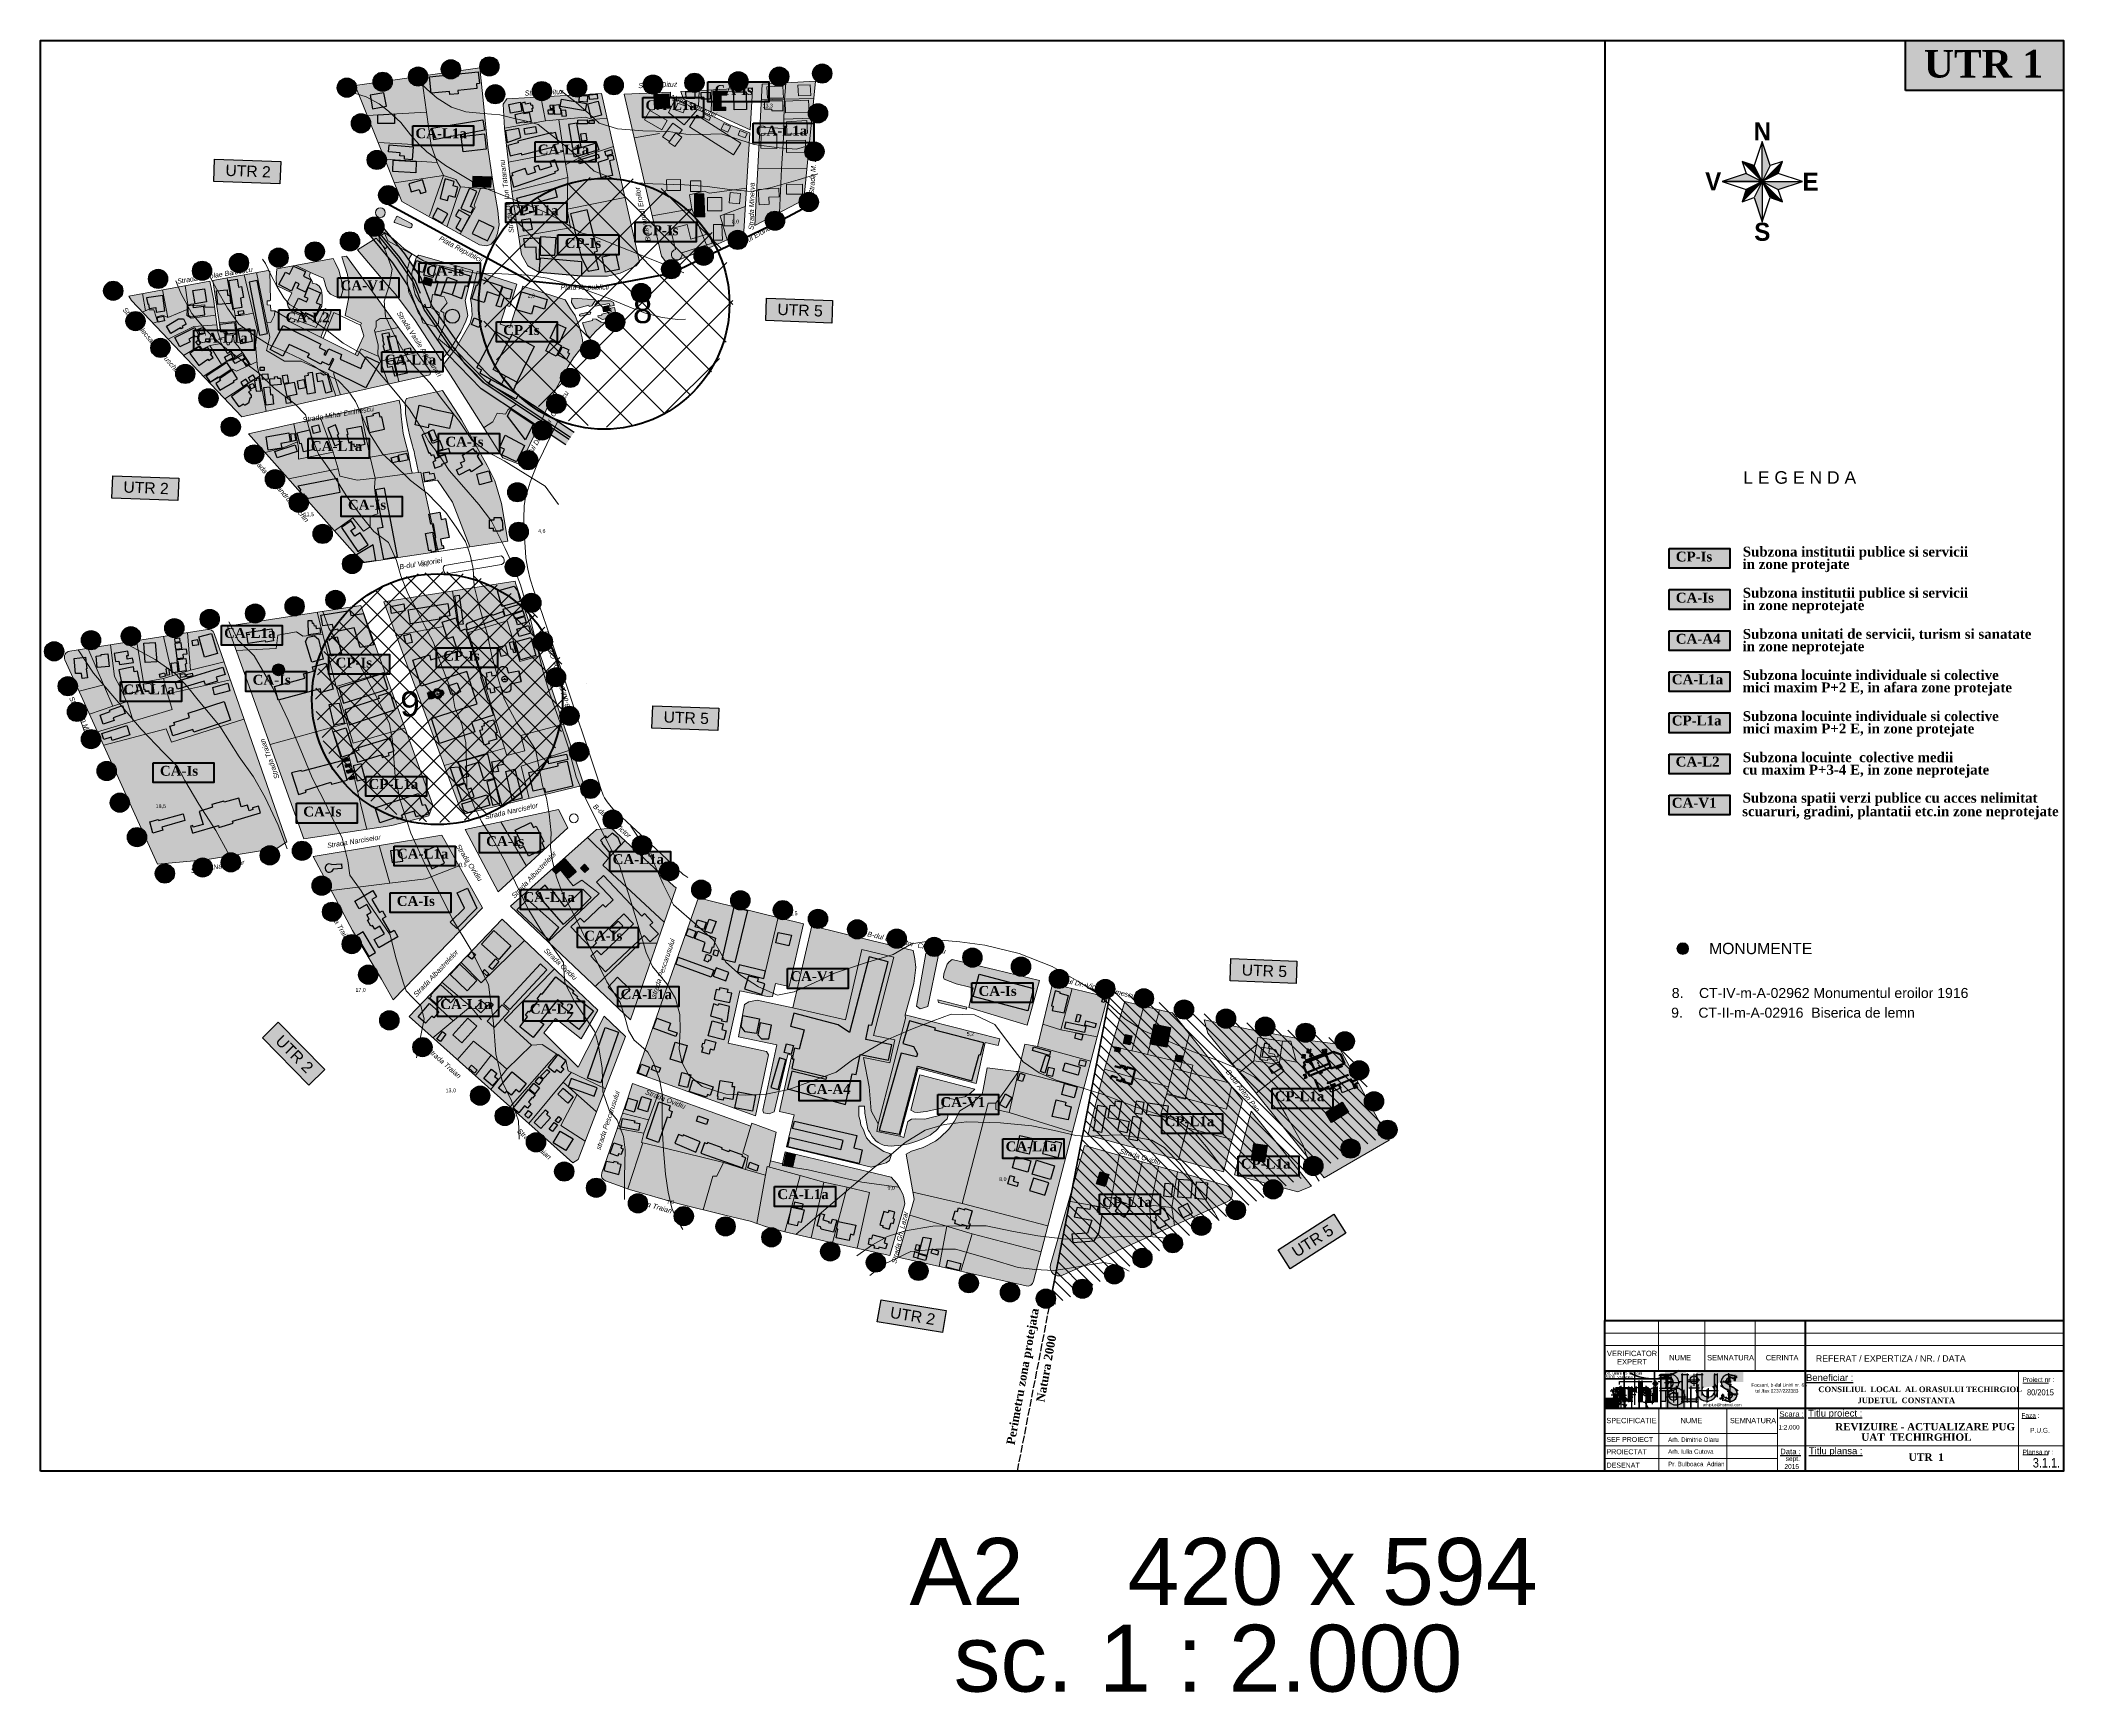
# Model space of a CAD drawing. Header units: metres. Extents: x 788350 to 1587352, y 289212 to 580595.
# Drawn here: x 788350 to 789964, y 289212 to 290529 of the extents above; entities outside this region: 2.
import ezdxf
from ezdxf.enums import TextEntityAlignment as Align

# ---------------------------------------------------------------- set-up
doc = ezdxf.new("R2010")
doc.units = ezdxf.units.M
doc.header["$LTSCALE"] = 0.5
doc.linetypes.add('ACAD_ISO02W100', pattern=[15, 12, -3])
doc.linetypes.add('VERDECKT2_S2', pattern=[5.4, 4, -1.4])
doc.layers.get('0').update_dxf_attribs({"linetype": 'CONTINUOUS'})
for name, color, linetype in [('canal', 7, 'CONTINUOUS'), ('cladiri', 18, 'CONTINUOUS'), ('curbe  de nivelI', 7, 'CONTINUOUS'), ('denumire strazi', 3, 'CONTINUOUS'), ('drumuri extravilan', 7, 'CONTINUOUS'), ('INDICATOR', 7, 'CONTINUOUS'), ('institutii publice servicii', 20, 'CONTINUOUS'), ('Legenda', 7, 'CONTINUOUS'), ('locuinte P+3 P+4', 7, 'CONTINUOUS'), ('locuinte si functiuni complementare', 51, 'CONTINUOUS'), ('natura 2000', 7, 'CONTINUOUS'), ('PLANSA', 7, 'CONTINUOUS'), ('spatii verzi', 90, 'CONTINUOUS'), ('strazi', 7, 'CONTINUOUS'), ('TEXT', 7, 'CONTINUOUS'), ('UTR-uri', 7, 'CONTINUOUS'), ('Zone protejate', 6, 'CONTINUOUS')]:
    doc.layers.add(name, color=color, linetype=linetype)
for name, color, linetype, lineweight in [('cote de nivel', 1, 'CONTINUOUS', 211), ('Limite proprietati', 7, 'CONTINUOUS', 5), ('spa_23nov', 233, 'CONTINUOUS', 0)]:
    doc.layers.add(name, color=color, linetype=linetype, lineweight=lineweight)
doc.styles.add('arial', font='arial.ttf')
doc.styles.add('Arial Narrow', font='ARIALN.TTF')
doc.styles.add('Arial Norrov', font='ARIALN.TTF')
doc.styles.add('ARIAL_ITALIC', font='ariali.ttf')
doc.styles.add('GENERATED_STYLE_1', font='arial.ttf')
doc.styles.add('N', font='ROMB____.PFB', dxfattribs={"height": 15})
doc.styles.add('style1', font='arial.ttf')
doc.styles.add('WMF-Arial0', font='arial.ttf')
doc.styles.add('WMF-Times New Roman1', font='timesbd.ttf')

msp = doc.modelspace()

# ---------------------------------------------------------------- texts
at = {"layer": 'cote de nivel', "color": 32, "lineweight": 30, "style": 'arial'}
for s, p in [('13,3', (788926.6, 290475.9)), ('8,0', (788902, 290383.4)), ('2,0', (788739.2, 290324.3)), ('11,5', (788560.4, 290149.9)), ('4,6', (788747.5, 290136.6)), ('8,0', (788654.2, 290109.9)), ('18,5', (788442.4, 289917.1)), ('10,5', (788682.2, 289870.4)), ('1,5', (788948.6, 289831.6)), ('17,0', (788601.8, 289770.5)), ('5,2', (789089.4, 289735.4)), ('13,0', (788673.7, 289690.4)), ('8,0', (789115.3, 289619.6)), ('7,0', (788850.1, 289601.5)), ('9,0', (789026.2, 289612.7))]:
    msp.add_text(s, height=3, rotation=0.3468, dxfattribs=at).set_placement(p)
at = {"layer": 'denumire strazi', "color": 0, "lineweight": 30, "style": 'ARIAL_ITALIC'}
for s, rotation, p in [('Strada Oituz', 2.3409, (788827.5, 290491.3)), ('Strada Oituz', 2.3409, (788736.8, 290485.4)), ('Aleea Sperantei', 337.9901, (788852, 290483.1)), ('Strada M. Sontu', 85.6519, (788967.4, 290406.4)), ('Strada Dr. Ion Tataranu', 97.3711, (788728.2, 290376.1)), ('Bulevardul Eroilor', 101.6461, (788837.3, 290369.5)), ('Strada Minerva', 88.6203, (788919.3, 290378.2)), ('B-dul Eforie', 29.2358, (788908, 290364.3)), ('Piata Republicii', 331.8072, (788668, 290370.2)), ('Strada Nicolae Balcescu', 9.1397, (788459.9, 290335.3)), ('Piata Republicii', 359.8781, (788765.4, 290330.7)), ('Strada Alecsandru Puschin', 310.3535, (788415.7, 290314.4)), ('Strada Vasile Alecsandri', 302.8537, (788634.5, 290311.8)), ('B-dul Dr. Victor  Climescu', 58.9056, (788739.1, 290193.6)), ('Strada Mihai Eminescu', 9.1397, (788560, 290224.7)), ('Strada Alecsandru Puschin', 310.3535, (788518.3, 290196)), ('B-dul Victoriei', 9.1397, (788637.1, 290107.5)), ('B-dul Dr. Victor  Climescu', 106.32, (788773.3, 289997.3)), ('Strada  9 Mai', 296.3483, (788373.2, 290004.8)), ('Strada Traian', 111.0778, (788541.2, 289941.3)), ('Strada Narciselor', 12.8121, (788705.6, 289908)), ('B-dul Dr. Victor  Climescu', 318.8047, (788790.9, 289917.8)), ('Strada Narciselor', 9.1397, (788579.5, 289885.2)), ('Strada Ovidiu', 302.8976, (788681.6, 289886.7)), ('Strada Albastrelelor', 46.5409, (788728.7, 289844.8)), ('Strada Narciselor', 9.1397, (788470.8, 289865.1)), ('Strada Traian', 301.0056, (788577.5, 289838.2)), ('strada Pescarusului', 71.4903, (788841.2, 289765.5)), ('B-dul Dr. Victor  Climescu', 347.2781, (789009.8, 289814.9)), ('Strada Albastrelelor', 46.5409, (788650.4, 289766.1)), ('Strada Ovidiu', 316.2247, (788751.8, 289802.9)), ('B-dul Dr. Victor  Climescu', 347.2781, (789161.1, 289779.2)), ('Strada Traian', 318.7298, (788658.5, 289723.5)), ('B-dul Anton Pan', 307.2474, (789295.8, 289706.6)), ('strada Pescarusului', 71.4903, (788797.2, 289644.1)), ('Strada Ovidiu', 339.2094, (788832.6, 289689)), ('Strada Traian', 318.7298, (788730.4, 289658.8)), ('Strada Ovidiu', 343.8795, (789211, 289641.8)), ('Strada Traian', 343.7279, (788821.1, 289603.1)), ('Strada Gh. Lazar', 76.7717, (789033.1, 289553.5))]:
    msp.add_text(s, height=4, rotation=rotation, dxfattribs=at).set_placement(p)
at = {"layer": 'INDICATOR', "color": 0, "linetype": 'ByBlock', "lineweight": 5, "style": 'WMF-Times New Roman1'}
for s, height, p in [('CA-Is    ', 7.88, (788888.3, 290485.9)), ('CA-L1a    ', 7.88, (788833.1, 290473.8)), ('CA-L1a    ', 7.88, (788649.6, 290451.4)), ('CA-L1a    ', 7.88, (788921.1, 290453.5)), ('CA-L1a    ', 7.88, (788747.2, 290438.5)), ('CP-L1a    ', 7.88, (788724, 290390)), ('CP-Is    ', 7.88, (788830.3, 290374)), ('CP-Is    ', 7.88, (788768.7, 290363.9)), ('CA-Is    ', 7.88, (788658.1, 290341.7)), ('CA-V1    ', 7.88, (788589.9, 290330.1)), ('CA-L2    ', 7.88, (788546, 290304.5)), ('CP-Is    ', 7.88, (788719.6, 290294.5)), ('CA-L1a    ', 7.88, (788474.8, 290288.3)), ('CA-L1a    ', 7.88, (788625.1, 290270.9)), ('CA-L1a    ', 7.88, (788566.2, 290201.9)), ('CA-Is    ', 7.88, (788673.5, 290205.4)), ('CA-Is    ', 7.88, (788595.8, 290155.1)), ('CP-Is    ', 7.88, (789655, 290113.8)), ('   Subzona institutii publice si servicii', 7.875, (789699.5, 290117.7)), ('in zone protejate', 7.875, (789708.3, 290107.8)), ('CA-Is    ', 7.88, (789655, 290081)), ('   Subzona institutii publice si servicii', 7.875, (789699.5, 290084.9)), ('in zone neprotejate', 7.875, (789708.3, 290075)), ('CA-L1a    ', 7.88, (788497, 290052.8)), ('CA-A4    ', 7.88, (789655, 290048.2)), ('   Subzona unitati de servicii, turism si sanatate', 7.875, (789699.5, 290052.1)), ('CP-Is    ', 7.88, (788671.8, 290034.6)), ('in zone neprotejate', 7.875, (789708.3, 290042.2)), ('CA-Is    ', 7.88, (788519.7, 290015.5)), ('CP-Is    ', 7.88, (788585.9, 290029.2)), ('CA-L1a    ', 7.88, (789651.8, 290015.8)), ('   Subzona locuinte individuale si colective', 7.875, (789699.5, 290019.3)), ('CA-L1a    ', 7.88, (788416.6, 290007.8)), ('mici maxim P+2 E, in afara zone protejate', 7.875, (789708.3, 290009.4)), ('CP-L1a    ', 7.88, (789651.8, 289983)), ('   Subzona locuinte individuale si colective', 7.875, (789699.5, 289986.5)), ('mici maxim P+2 E, in zone protejate', 7.875, (789708.3, 289976.6)), ('   Subzona locuinte  colective medii', 7.875, (789699.5, 289953.7)), ('CA-Is    ', 7.88, (788445.8, 289942.9)), ('CA-L2    ', 7.88, (789654.9, 289950.2)), ('cu maxim P+3-4 E, in zone neprotejate', 7.875, (789708.3, 289943.8)), ('CP-L1a    ', 7.88, (788612.2, 289932.4)), ('   Subzona spatii verzi publice cu acces nelimitat', 7.875, (789699.4, 289921.4)), ('CA-Is    ', 7.88, (788560.1, 289910.4)), ('CA-V1    ', 7.88, (789651.8, 289917.4)), ('scuaruri, gradini, plantatii etc.in zone neprotejate', 7.875, (789708, 289910.6)), ('CA-Is    ', 7.88, (788706, 289886.8)), ('CA-L1a    ', 7.88, (788634.9, 289876.8)), ('CA-L1a    ', 7.88, (788806.9, 289872.4)), ('CA-Is    ', 7.88, (788634.7, 289839.1)), ('CA-L1a    ', 7.88, (788735.7, 289842.2)), ('CA-Is    ', 7.88, (788784.2, 289811.4)), ('CA-V1    ', 7.88, (788948.6, 289779.1)), ('CA-L1a    ', 7.88, (788813.3, 289764.7)), ('CA-Is    ', 7.88, (789098.8, 289767.3)), ('CA-L1a    ', 7.88, (788669.4, 289756.8)), ('CA-L2    ', 7.88, (788740.9, 289753.1)), ('CA-A4    ', 7.88, (788961.1, 289689)), ('CA-V1    ', 7.88, (789068.4, 289678.7)), ('CP-L1a    ', 7.88, (789335, 289683.3)), ('CP-L1a    ', 7.88, (789247.2, 289663.3)), ('CA-L1a    ', 7.88, (789120.4, 289643.3)), ('CP-L1a    ', 7.88, (789308, 289629.5)), ('CA-L1a    ', 7.88, (788938.3, 289605.2)), ('CP-L1a    ', 7.88, (789197.4, 289599)), ('CONSILIUL  LOCAL  AL ORASULUI TECHIRGIOL', 4.5, (789768.7, 289451.2)), ('  JUDETUL  CONSTANTA', 4.5, (789796.6, 289442.4)), ('REVIZUIRE - ACTUALIZARE PUG', 5.85, (789782.1, 289420.7)), ('UAT  TECHIRGHIOL', 5.85, (789803, 289412.4)), ('UTR  1', 6, (789840.7, 289396.4))]:
    msp.add_text(s, height=height, dxfattribs=at).set_placement(p)
at = {"layer": 'INDICATOR', "color": 0, "linetype": 'ByBlock', "lineweight": 20, "style": 'style1'}
for s, height, p in [('bd. unirii 65 focsani', 2.441, (789598.8, 289465.2)), ('5300, vrancea', 2.441, (789599, 289462.1)), ('arhiplus@hotmail.com', 2.22, (789676.7, 289440))]:
    msp.add_text(s, height=height, dxfattribs=at).set_placement(p)
at = {"layer": 'INDICATOR', "color": 0, "linetype": 'ByBlock', "lineweight": 9}
for s, height, style, p in [('Focsani, b-dul Unirii nr. 65', 2.766, 'Arial Norrov', (789715.3, 289455.5)), ('Proiect nr :', 3.8, 'Arial Norrov', (789931.6, 289459.3)), ('tel./fax 0237/222383', 2.766, 'Arial Norrov', (789718.5, 289450.8)), ('Faza :', 3.8, 'Arial Norrov', (789930.7, 289430.7)), ('P.U.G.', 3.8, 'Arial Norrov', (789937.7, 289418.9)), ('P.U.G.', 3.8, 'Arial Norrov', (789937.7, 289418.9)), ('2015', 3.8, 'Arial Narrow', (789741.7, 289390)), ('sept.', 3.8, 'Arial Narrow', (789742.7, 289396.3)), ('Plansa nr :', 3.8, 'Arial Norrov', (789931.6, 289401.5)), ('3.1.1.', 7.6, 'Arial Norrov', (789939.8, 289391.1))]:
    msp.add_text(s, height=height, dxfattribs=dict(at, style=style)).set_placement(p)
at = {"layer": 'INDICATOR', "color": 0, "lineweight": 5, "style": 'Arial Norrov'}
msp.add_text('80/2015', height=4.73, dxfattribs=at).set_placement((789935.2, 289448.7))
at = {"layer": 'INDICATOR', "color": 7, "lineweight": 0, "style": 'Arial Narrow'}
for s, p in [('Arh. Dimitrie Olaru', (789648.9, 289411.5)), ('Arh. Iulia Cutova', (789648.9, 289402.1)), ('Pr. Bulboaca  Adrian', (789648.9, 289392.1))]:
    msp.add_text(s, height=3.578, dxfattribs=at).set_placement(p)
at = {"layer": 'INDICATOR', "color": 0, "lineweight": 0, "style": 'WMF-Arial0'}
msp.add_text('1:2.000', height=3.6, dxfattribs=at).set_placement((789737, 289421.4))
at = {"layer": 'INDICATOR', "color": 0, "style": 'arial'}
for s, p in [(' A2    420 x 594', (789284, 289308.2)), ('sc. 1 : 2.000', (789281.9, 289239))]:
    msp.add_text(s, height=53.333, dxfattribs=at).set_placement(p, align=Align.MIDDLE_CENTER)
at = {"layer": 'INDICATOR', "color": 0, "linetype": 'Continuous', "insert": (789620.1, 289473.3), "char_height": 4.263, "width": 40, "attachment_point": 8, "line_spacing_factor": 0.933337, "style": 'GENERATED_STYLE_1'}
msp.add_mtext('{VERIFICATOR\\PEXPERT}', dxfattribs=at)
at = {"layer": 'INDICATOR', "color": 0, "linetype": 'Continuous', "style": 'GENERATED_STYLE_1'}
for s, insert, char_height, attachment_point in [('{NUME}', (789658.5, 289476.5), 4.26, 8), ('{SEMNATURA}', (789698.7, 289476.5), 4.263, 8), ('{CERINTA}', (789739.8, 289476.5), 4.26, 8), ('{REFERAT / EXPERTIZA / NR. / DATA}', (789826.5, 289475.5), 5, 8), ('{\\LBeneficiar :}', (789758.9, 289460), 5.4, 7), ('{SPECIFICATIE}', (789599.6, 289426.4), 4.2, 7), ('{NUME}', (789658.8, 289426.4), 4.2, 7), ('{SEMNATURA}', (789698.2, 289426.4), 4.2, 7), ('{\\LScara :}', (789737.7, 289431.5), 4.4, 7), ('{\\LTitlu proiect :}', (789760.6, 289430.1), 5.4, 7), ('{SEF PROIECT}', (789599.7, 289411.4), 4, 7), ('{PROIECTAT}', (789599.8, 289401.6), 4, 7), ('{DESENAT}', (789599.8, 289390.9), 4, 7), ('{\\LData :}', (789738.3, 289401.6), 4.4, 7), ('{\\LTitlu plansa :}', (789761.2, 289400.1), 5.4, 7)]:
    msp.add_mtext(s, dxfattribs=dict(at, insert=insert, char_height=char_height, attachment_point=attachment_point))
at = {"layer": 'Legenda', "color": 0, "linetype": 'ByBlock', "lineweight": 25, "style": 'WMF-Arial0'}
for s, height, p in [('ZONE DE PROTECTIE', 46.73, (1586673.1, 577630.2, -0.1)), ('  L E G E N D A', 10, (789701.1, 290175.8, -0.1)), ('MONUMENTE ', 9, (789681.5, 289800.6, -0.1)), ('8.    CT-IV-m-A-02962 Monumentul eroilor 1916', 8, (789651.8, 289765.6, -0.1)), ('9.    CT-II-m-A-02916  Biserica de lemn', 8, (789651.3, 289749.9))]:
    msp.add_text(s, height=height, dxfattribs=at).set_placement(p)
at = {"layer": 'Legenda', "color": 200, "linetype": 'ByBlock', "lineweight": 25, "style": 'WMF-Times New Roman1'}
msp.add_text('UTR 1', height=22, dxfattribs=at).set_placement((789852.9, 290499.8, -0.1))
at = {"layer": 'TEXT', "color": 0, "linetype": 'ByBlock', "lineweight": 25, "style": 'WMF-Arial0'}
msp.add_text('9', height=20, dxfattribs=at).set_placement((788637.5, 289990.2, -0.4))
at = {"layer": 'TEXT', "color": 114, "lineweight": 30, "style": 'WMF-Times New Roman1'}
for s, p in [('Perimetru zona protejata', (789127.5, 289408.8)), ('Natura 2000', (789151.3, 289442.8))]:
    msp.add_text(s, height=6.75, rotation=79.8205, dxfattribs=at).set_placement(p)
at = {"layer": 'UTR-uri', "color": 200, "linetype": 'ByBlock', "lineweight": 25, "style": 'WMF-Arial0'}
for s, rotation, p in [('UTR 2', 357.8123, (788497.9, 290421.4, 0)), ('UTR 5', 357.8123, (788938.2, 290310.5, 0)), ('UTR 2', 357.8123, (788416.5, 290168.8, 0)), ('UTR 5', 357.8123, (788847.4, 289985.4, 0)), ('UTR 5', 357.8123, (789308.6, 289783.6, 0)), ('UTR 2', 314.7107, (788537.2, 289730.6, 0)), ('UTR 5', 32.6795, (789352.5, 289558.4, 0)), ('UTR 2', 350.5488, (789027.7, 289510.6, 0))]:
    msp.add_text(s, height=8.96, rotation=rotation, dxfattribs=at).set_placement(p)
at = {"layer": 'Zone protejate', "color": 0, "linetype": 'ByBlock', "lineweight": 25, "style": 'WMF-Arial0'}
msp.add_text('8', height=20, dxfattribs=at).set_placement((788823.1, 290303.9, -0.4))

# ---------------------------------------------------------------- blocks, each defined once
blk = doc.blocks.new('Nord2')
for p, q in [((0, 10), (-2, 4)), ((0, 0), (0, 10)), ((0, 0), (0, 10)), ((2, 4), (0, 10)), ((-4, 2), (-10, 0)), ((0, 0), (-10, 0)), ((-10, 0), (0, 0)), ((-10, 0), (-4, -2)), ((-5, -5), (5, 5)), ((-5, 5), (5, -5)), ((-5, 5), (-4, 2)), ((-2, 4), (-5, 5)), ((4, 2), (-4, -2)), ((-4, 2), (4, -2)), ((2, 4), (-2, -4)), ((2, -4), (-2, 4)), ((0, 0), (0, -10)), ((0, 0), (10, 0)), ((5, 5), (2, 4)), ((4, 2), (5, 5)), ((10, 0), (4, 2)), ((4, -2), (10, 0)), ((-4, -2), (-5, -5)), ((-5, -5), (-2, -4)), ((-2, -4), (0, -10)), ((0, -10), (2, -4)), ((2, -4), (5, -5)), ((5, -5), (4, -2))]:
    blk.add_line(p, q)
for points in [[(0, 10), (2, 4), (0, 0)], [(-10, 0), (-4, 2), (0, 0)], [(0, 0), (0, 0), (-5, 5), (-2, 4)], [(0, 0), (0, 0), (5, 5), (4, 2)], [(10, 0), (4, -2), (0, 0)], [(0, 0), (0, 0), (5, -5), (2, -4)], [(0, 0), (0, 0), (-5, -5), (-4, -2)], [(0, -10), (-2, -4), (0, 0)]]:
    blk.add_solid(points)
at = {"style": 'N'}
for s, p in [('N', (0, 12.52)), ('V', (-12.23, 0.06)), ('E', (12.04, 0)), ('S', (0, -12.5))]:
    blk.add_text(s, height=4.5, dxfattribs=at).set_placement(p, align=Align.MIDDLE_CENTER)

# ---------------------------------------------------------------- hatches: boundary and pattern name
at = {"lineweight": 80}
for points in [[(788659.3, 290500.6, 1), (788644, 290500.6, 1)], [(788685.6, 290506.4, 1), (788670.3, 290506.4, 1)], [(788716.2, 290508.7, 1), (788701, 290508.7, 1)], [(788947.5, 290500.6, 1), (788932.2, 290500.6, 1)], [(788981.8, 290503, 1), (788966.5, 290503, 1)], [(788602.5, 290491.7, 1), (788587.3, 290491.7, 1)], [(788631.2, 290496.4, 1), (788615.9, 290496.4, 1)], [(788720.8, 290486.5, 1), (788705.5, 290486.5, 1)], [(788758.2, 290489, 1), (788742.9, 290489, 1)], [(788786.1, 290491.8, 1), (788770.8, 290491.8, 1)], [(788815.4, 290493.7, 1), (788800.1, 290493.7, 1)], [(788846.7, 290494.2, 1), (788831.5, 290494.2, 1)], [(788879.8, 290495.6, 1), (788864.6, 290495.6, 1)], [(788914.9, 290496.8, 1), (788899.6, 290496.8, 1)], [(788978.4, 290471.3, 1), (788963.1, 290471.3, 1)], [(788613.8, 290463.3, 1), (788598.5, 290463.3, 1)], [(788975.5, 290440.8, 1), (788960.2, 290440.8, 1)], [(788626.5, 290434.1, 1), (788611.2, 290434.1, 1)], [(788635.5, 290406, 1), (788620.3, 290406, 1)], [(788971.1, 290400.5, 1), (788955.8, 290400.5, 1)], [(788624.4, 290380.9, 1), (788609.1, 290380.9, 1)], [(788944, 290385.6, 1), (788928.7, 290385.6, 1)], [(788548.1, 290356.1, 1), (788532.8, 290356.1, 1)], [(788576.9, 290361.1, 1), (788561.7, 290361.1, 1)], [(788605.1, 290369.1, 1), (788589.8, 290369.1, 1)], [(788887.1, 290357.6, 1), (788871.8, 290357.6, 1)], [(788914.4, 290370.3, 1), (788899.1, 290370.3, 1)], [(788451.9, 290339.2, 1), (788436.6, 290339.2, 1)], [(788487, 290345.7, 1), (788471.7, 290345.7, 1)], [(788516.4, 290351.9, 1), (788501.2, 290351.9, 1)], [(788861.3, 290346.9, 1), (788846, 290346.9, 1)], [(788416.1, 290329.7, 1), (788400.8, 290329.7, 1)], [(788837.4, 290328, 1), (788822.1, 290328, 1)], [(788433.9, 290305.5, 1), (788418.6, 290305.5, 1)], [(788816.5, 290304.8, 1), (788801.3, 290304.8, 1)], [(788453.8, 290284.2, 1), (788438.5, 290284.2, 1)], [(788796.7, 290282.8, 1), (788781.4, 290282.8, 1)], [(788473.7, 290263.4, 1), (788458.4, 290263.4, 1)], [(788780.7, 290260.2, 1), (788765.4, 290260.2, 1)], [(788492.1, 290244, 1), (788476.8, 290244, 1)], [(788769.7, 290239.5, 1), (788754.4, 290239.5, 1)], [(788509.9, 290221.2, 1), (788494.6, 290221.2, 1)], [(788758.4, 290218.3, 1), (788743.1, 290218.3, 1)], [(788528.6, 290199.2, 1), (788513.3, 290199.2, 1)], [(788747.1, 290194.6, 1), (788731.8, 290194.6, 1)], [(788545.2, 290179.4, 1), (788529.9, 290179.4, 1)], [(788738.6, 290169, 1), (788723.3, 290169, 1)], [(788564.1, 290160.7, 1), (788548.9, 290160.7, 1)], [(788583.3, 290135.8, 1), (788568, 290135.8, 1)], [(788739.6, 290137.5, 1), (788724.3, 290137.5, 1)], [(788606.8, 290111.8, 1), (788591.5, 290111.8, 1)], [(788736.5, 290109.4, 1), (788721.2, 290109.4, 1)], [(788593.4, 290083.2, 1), (788578.1, 290083.2, 1)], [(788749.7, 290080.8, 1), (788734.5, 290080.8, 1)], [(788493.1, 290067.9, 1), (788477.8, 290067.9, 1)], [(788529.4, 290072.3, 1), (788514.1, 290072.3, 1)], [(788560.8, 290078, 1), (788545.5, 290078, 1)], [(788398.5, 290051, 1), (788383.2, 290051, 1)], [(788430.3, 290054.2, 1), (788415, 290054.2, 1)], [(788464.9, 290060.6, 1), (788449.6, 290060.6, 1)], [(788759, 290049.7, 1), (788743.7, 290049.7, 1)], [(788369.1, 290042.1, 1), (788353.8, 290042.1, 1)], [(788769.4, 290021.5, 1), (788754.1, 290021.5, 1)], [(788379.9, 290014.3, 1), (788364.7, 290014.3, 1)], [(788387.2, 289993.8, 1), (788371.9, 289993.8, 1)], [(788780.1, 289990.7, 1), (788764.8, 289990.7, 1)], [(788398.5, 289972.1, 1), (788383.2, 289972.1, 1)], [(788787.9, 289962, 1), (788772.6, 289962, 1)], [(788411, 289946.7, 1), (788395.7, 289946.7, 1)], [(788421.4, 289921.4, 1), (788406.1, 289921.4, 1)], [(788796.9, 289932.4, 1), (788781.6, 289932.4, 1)], [(788814.6, 289907.9, 1), (788799.3, 289907.9, 1)], [(788435.2, 289893.9, 1), (788419.9, 289893.9, 1)], [(788837.9, 289887.5, 1), (788822.6, 289887.5, 1)], [(788510.1, 289873.8, 1), (788494.8, 289873.8, 1)], [(788541.1, 289879.4, 1), (788525.8, 289879.4, 1)], [(788566.8, 289883, 1), (788551.5, 289883, 1)], [(788457.3, 289864.9, 1), (788442, 289864.9, 1)], [(788487.5, 289869.7, 1), (788472.2, 289869.7, 1)], [(788582.4, 289855.2, 1), (788567.2, 289855.2, 1)], [(788859.8, 289866.8, 1), (788844.5, 289866.8, 1)], [(788885.3, 289852, 1), (788870, 289852, 1)], [(788916.4, 289843.5, 1), (788901.1, 289843.5, 1)], [(788590.7, 289834.4, 1), (788575.5, 289834.4, 1)], [(788950.4, 289835.7, 1), (788935.1, 289835.7, 1)], [(788978.3, 289828.7, 1), (788963, 289828.7, 1)], [(788606.4, 289808.6, 1), (788591.1, 289808.6, 1)], [(789009.6, 289820.4, 1), (788994.3, 289820.4, 1)], [(789041.2, 289812.9, 1), (789025.9, 289812.9, 1)], [(789071, 289806.4, 1), (789055.8, 289806.4, 1)], [(789101.5, 289797.8, 1), (789086.3, 289797.8, 1)], [(789140.3, 289790.6, 1), (789125, 289790.6, 1)], [(788619.5, 289784.2, 1), (788604.2, 289784.2, 1)], [(789170.7, 289780.8, 1), (789155.4, 289780.8, 1)], [(789207.5, 289772.8, 1), (789192.2, 289772.8, 1)], [(789238.3, 289765.3, 1), (789223, 289765.3, 1)], [(788636.5, 289747.8, 1), (788621.2, 289747.8, 1)], [(789270.4, 289756.4, 1), (789255.1, 289756.4, 1)], [(789303.8, 289749.1, 1), (789288.5, 289749.1, 1)], [(789335.1, 289742.8, 1), (789319.8, 289742.8, 1)], [(788662.9, 289726.4, 1), (788647.6, 289726.4, 1)], [(789367.3, 289737.9, 1), (789352, 289737.9, 1)], [(789398.6, 289731.1, 1), (789383.3, 289731.1, 1)], [(789410, 289707.9, 1), (789394.7, 289707.9, 1)], [(788708.8, 289687.7, 1), (788693.5, 289687.7, 1)], [(789421.9, 289683.2, 1), (789406.6, 289683.2, 1)], [(788728.6, 289671.5, 1), (788713.3, 289671.5, 1)], [(789432.6, 289660.5, 1), (789417.3, 289660.5, 1)], [(788753.5, 289650.5, 1), (788738.2, 289650.5, 1)], [(789403.3, 289645.5, 1), (789388, 289645.5, 1)], [(789373.5, 289631.6, 1), (789358.2, 289631.6, 1)], [(788776, 289627.2, 1), (788760.7, 289627.2, 1)], [(788801.3, 289614.2, 1), (788786, 289614.2, 1)], [(789341.5, 289613, 1), (789326.2, 289613, 1)], [(788834.7, 289601.8, 1), (788819.4, 289601.8, 1)], [(789311.7, 289596.4, 1), (789296.4, 289596.4, 1)], [(788871.3, 289591.6, 1), (788856, 289591.6, 1)], [(788904.7, 289583.4, 1), (788889.4, 289583.4, 1)], [(789284.1, 289583.9, 1), (789268.8, 289583.9, 1)], [(788941.3, 289574.7, 1), (788926, 289574.7, 1)], [(789261.4, 289570, 1), (789246.2, 289570, 1)], [(788988.1, 289563.4, 1), (788972.9, 289563.4, 1)], [(789024.5, 289554.6, 1), (789009.3, 289554.6, 1)], [(789058.5, 289547.9, 1), (789043.3, 289547.9, 1)], [(789237.1, 289558.2, 1), (789221.9, 289558.2, 1)], [(789098.6, 289538.1, 1), (789083.3, 289538.1, 1)], [(789189.4, 289533.7, 1), (789174.1, 289533.7, 1)], [(789214.8, 289545.2, 1), (789199.5, 289545.2, 1)], [(789131.5, 289530.8, 1), (789116.2, 289530.8, 1)], [(789160.1, 289525.8, 1), (789144.8, 289525.8, 1)]]:
    msp.add_hatch(color=1, dxfattribs=at).paths.add_polyline_path(points)
at = {"layer": 'canal', "lineweight": 40}
h = msp.add_hatch(color=7, dxfattribs=at)
h.paths.add_polyline_path([(788615.3, 290379.6), (788611.4, 290376.5), (788631.5, 290352), (788643.2, 290334.5), (788652.1, 290312.3), (788675.6, 290278.5), (788702.1, 290251.5), (788769.5, 290206.8), (788772.2, 290211), (788705.3, 290255.4), (788679.5, 290281.7), (788656.6, 290314.7), (788647.7, 290336.9), (788635.5, 290355)])
h.paths.add_polyline_path([(788620.7, 290384.1), (788616.8, 290380.9), (788637.1, 290356.2), (788649.4, 290337.8), (788658.3, 290315.7), (788681, 290283), (788706.6, 290256.9), (788773.3, 290212.6), (788776.1, 290216.8), (788709.8, 290260.8), (788684.9, 290286.2), (788662.8, 290318.1), (788653.9, 290340.2), (788641.1, 290359.1)])
msp.add_hatch(color=132, dxfattribs=at).paths.add_polyline_path([(788616.8, 290380.9), (788615.3, 290379.6), (788635.5, 290355), (788647.7, 290336.9), (788656.6, 290314.7), (788679.5, 290281.7), (788705.3, 290255.4), (788772.2, 290211), (788773.3, 290212.6), (788706.6, 290256.9), (788681, 290283), (788658.3, 290315.7), (788649.4, 290337.8), (788637.1, 290356.2)])
at = {"layer": 'cladiri', "lineweight": 50}
h = msp.add_hatch(color=0, dxfattribs=at)
h.dxf.hatch_style = 1
h.paths.add_polyline_path([(788712.4, 290380.2), (788700.1, 290386.1), (788694.9, 290375.4), (788707.2, 290369.5)])
h.paths.add_polyline_path([(788693.1, 290389.3), (788684.2, 290394.3), (788681.5, 290389.6), (788685.8, 290387.1), (788681.7, 290379.8), (788686.3, 290377.1)])
h.paths.add_polyline_path([(788698.6, 290409), (788692.7, 290411.6), (788685.7, 290395.4), (788694, 290391.8), (788695.8, 290395.8), (788693.4, 290396.9)])
h.paths.add_polyline_path([(788675.4, 290391.1), (788667.1, 290395.6), (788663.1, 290388.2), (788671.3, 290383.7)])
h.paths.add_polyline_path([(788683.3, 290412.3), (788679.6, 290413.3), (788680.5, 290416.9), (788673.3, 290418.9), (788672.1, 290414.1), (788669.2, 290403.4), (788675.3, 290401.8), (788676.3, 290405.7), (788681.2, 290404.4)])
h.paths.add_polyline_path([(788655.2, 290418.2), (788644.4, 290415), (788646.3, 290408.7), (788652.6, 290410.6), (788653.6, 290407.3), (788658.1, 290408.7)])
h.paths.add_polyline_path([(788650.3, 290432.9), (788631.9, 290433.8), (788631.5, 290424.9), (788649.8, 290423.9)])
h.paths.add_polyline_path([(788647.8, 290444.6), (788628.7, 290446.2), (788628.2, 290440.5), (788637.4, 290439.8), (788637.2, 290437.3), (788641, 290437), (788640.8, 290434.7), (788646.9, 290434.2)])
h.paths.add_polyline_path([(788632.9, 290470.8), (788627.7, 290470.5), (788619.5, 290470), (788619.5, 290463.1), (788632.9, 290463.1)])
h.paths.add_polyline_path([(788624.5, 290487.7), (788613.4, 290485.7), (788615.4, 290474.9), (788626.5, 290476.9)])
h.paths.add_polyline_path([(788699.7, 290504.3), (788660.8, 290500.4), (788662.2, 290487.3), (788676.8, 290488.8), (788677.1, 290486.3), (788683.7, 290486.9), (788683.4, 290489.5), (788698.6, 290491), (788698.2, 290494.9), (788700.6, 290495.1)])
h.paths.add_polyline_path([(788703.3, 290466.2), (788662.8, 290459.3), (788664.4, 290450), (788704.7, 290457.8)])
h.paths.add_polyline_path([(788704.6, 290455), (788686.1, 290452.8), (788687.6, 290440.5), (788706.1, 290442.7)])
at = {"layer": 'cladiri', "lineweight": 5}
h = msp.add_hatch(color=256, dxfattribs=at)
h.paths.add_polyline_path([(788943.2, 290483.4), (788942.8, 290493), (788930, 290492.4), (788930.4, 290483.4)])
h.paths.add_polyline_path([(788928.1, 290481.2), (788928, 290474.7), (788933.9, 290474.6), (788933.8, 290473.3), (788942.6, 290473.3), (788942.6, 290481.2)])
h.paths.add_polyline_path([(788944.5, 290481), (788944.8, 290471.7), (788963.6, 290472.3), (788963.2, 290481.7)])
h.paths.add_polyline_path([(788965, 290485.6), (788964.6, 290494), (788954.7, 290493.6), (788955.1, 290485.1)])
h.paths.add_polyline_path([(788945.5, 290464.6), (788946, 290454.6), (788962.3, 290455.5), (788961.8, 290465.5)])
h.paths.add_polyline_path([(788961, 290440.2), (788960.8, 290449.9), (788945.5, 290449.6), (788945.7, 290439.9)])
h.paths.add_polyline_path([(788937.9, 290454.9), (788925.3, 290455.2), (788925.1, 290443.4), (788937.9, 290443.2)])
h.paths.add_polyline_path([(788931.6, 290404.3), (788939.8, 290404.7), (788939.4, 290411.5), (788923, 290410.6), (788923.7, 290398.3), (788931.9, 290398.8)])
h.paths.add_polyline_path([(788958.3, 290406.9), (788958.3, 290414.7), (788945.5, 290414.4), (788945.7, 290406.9)])
at = {"layer": 'cladiri', "linetype": 'ByBlock', "lineweight": 30}
h = msp.add_hatch(color=256, dxfattribs=at)
h.paths.add_polyline_path([(788812.1, 290346.6), (788809.4, 290359.2), (788798.6, 290356.9), (788801.3, 290344.6)])
h.paths.add_polyline_path([(788786.7, 290394.3), (788773.3, 290391), (788781.2, 290359.3), (788781.8, 290356.8), (788787.5, 290345.4), (788795.8, 290347), (788792.5, 290360.8), (788794.8, 290361.4)])
h.paths.add_polyline_path([(788749.3, 290356.1), (788748.2, 290344.3), (788782, 290341.5), (788782, 290353.2)])
h.paths.add_polyline_path([(788760.6, 290357.8), (788761.7, 290372.2), (788749.7, 290373), (788749.3, 290357.8)])
h.paths.add_polyline_path([(788748.6, 290371.9), (788736.2, 290371.5), (788737.2, 290364.3), (788745.9, 290364.6), (788746.3, 290354.6), (788748.3, 290354.6)])
h.paths.add_polyline_path([(788735.6, 290377.6), (788742.9, 290378.8), (788741.5, 290387.2), (788734.2, 290386)])
h.paths.add_polyline_path([(788742.5, 290399), (788762.7, 290404.4), (788760.7, 290411.7), (788730.5, 290403.6), (788734.1, 290390.1), (788744.2, 290392.8)])
h.paths.add_polyline_path([(788804.3, 290433.3), (788808, 290434.3), (788807, 290438), (788802.9, 290437), (788803.6, 290435), (788795.5, 290432.2), (788797.8, 290420.1), (788806.9, 290421.8)])
h.paths.add_polyline_path([(788806.9, 290438.8), (788805.9, 290442.3), (788800.8, 290440.9), (788801.7, 290437.4)])
h.paths.add_polyline_path([(788780.5, 290430.9), (788796.3, 290435.7), (788795.4, 290438.7), (788779.6, 290433.9)])
h.paths.add_polyline_path([(788749.2, 290425.8), (788747.9, 290429.6), (788744.1, 290428.3), (788745.4, 290424.4), (788738.9, 290422.2), (788737.2, 290427.2), (788726.4, 290423.6), (788727.2, 290421.4), (788725.6, 290421.1), (788727.7, 290412.4), (788761.3, 290423.7), (788760.9, 290424.9), (788763.7, 290425.8), (788760.9, 290434.2), (788756.8, 290432.8), (788758.1, 290428.9)])
h.paths.add_polyline_path([(788760.7, 290444.7), (788760.3, 290446.5), (788763.6, 290447.3), (788761.4, 290456), (788758.2, 290455.2), (788731.2, 290449.1), (788731.6, 290447.6), (788723.3, 290445.5), (788725.3, 290437.3), (788733.9, 290439.5), (788734.2, 290438.1)])
h.paths.add_polyline_path([(788775, 290442.1), (788776.5, 290436.2), (788795.9, 290442.1), (788794.1, 290447.8), (788780, 290443.5)])
h.paths.add_polyline_path([(788774.9, 290443.4), (788781.7, 290444.6), (788778.4, 290463.4), (788771.6, 290462.3)])
h.paths.add_polyline_path([(788785.9, 290455.3), (788781.2, 290454.6), (788782, 290449.2), (788786.7, 290449.9)])
h.paths.add_polyline_path([(788786.8, 290462.9), (788786.7, 290466), (788779.2, 290465.9), (788779.2, 290462.9)])
h.paths.add_polyline_path([(788733.8, 290451.9), (788732.2, 290459.2), (788721.5, 290457.3), (788722.7, 290447.9)])
h.paths.add_polyline_path([(788746.3, 290455.8), (788745.5, 290460.7), (788736.3, 290459.1), (788737.2, 290454.3)])
h.paths.add_polyline_path([(788736.3, 290464.4), (788736.5, 290463.6), (788741.8, 290464.8), (788740.2, 290471.9), (788736.1, 290471), (788735.9, 290471.9), (788729.2, 290470.4), (788730.4, 290463.1)])
h.paths.add_polyline_path([(788743, 290473), (788742.7, 290475.3), (788743.5, 290475.4), (788743.2, 290477.7), (788741.8, 290477.4), (788741.5, 290479.4), (788737.4, 290478.7), (788737.2, 290480.2), (788734.1, 290479.5), (788735.8, 290472.4), (788736.7, 290472)])
h.paths.add_polyline_path([(788724.2, 290478.4), (788725.5, 290471.5), (788734.5, 290473.1), (788733.2, 290480.1)])
h.paths.add_polyline_path([(788755.7, 290470.5), (788759.5, 290470.5), (788759.5, 290474.1), (788755.6, 290474)])
h.paths.add_polyline_path([(788759.6, 290475.2), (788759.4, 290477.8), (788756.9, 290477.6), (788757.1, 290475)])
h.paths.add_polyline_path([(788764.5, 290475.4), (788764, 290478.4), (788759.9, 290477.9), (788760.9, 290470.2), (788765.6, 290470.6), (788765.2, 290475.5)])
h.paths.add_polyline_path([(788766.3, 290469), (788770, 290469.4), (788769.5, 290473.9), (788765.8, 290473.5)])
h.paths.add_polyline_path([(788785, 290473.3), (788786, 290479.1), (788766.1, 290482.6), (788765.1, 290476.8)])
h.paths.add_polyline_path([(788792.3, 290463.2), (788792.2, 290465.6), (788788.2, 290465.5), (788788.2, 290463.2)])
h.paths.add_polyline_path([(788789.7, 290467.8), (788798.1, 290469.8), (788795.4, 290480.9), (788787, 290478.9)])
h.paths.add_polyline_path([(788788.1, 290486), (788788.4, 290482.3), (788794.9, 290482.8), (788794.6, 290486.5)])
h.paths.add_polyline_path([(788786.5, 290480.3), (788786.8, 290485.4), (788780.6, 290485.4), (788780.3, 290480.7)])
at = {"layer": 'cladiri', "lineweight": 5}
h = msp.add_hatch(color=256, dxfattribs=at)
h.paths.add_polyline_path([(788836.7, 290473.4), (788832.4, 290466), (788846.2, 290458.2), (788850.4, 290465.5)])
h.paths.add_polyline_path([(788846.8, 290452.6), (788852.2, 290448.7), (788857.4, 290455.8), (788859.5, 290454.2), (788862.3, 290458), (788854.9, 290463.5)])
h.paths.add_polyline_path([(788852.2, 290448.7), (788851.8, 290448.1), (788856.4, 290444.7), (788862.1, 290452.3), (788859.5, 290454.2), (788857.4, 290455.8)])
h.paths.add_polyline_path([(788903.2, 290438.1), (788909.1, 290447.4), (788874.1, 290469.8), (788868.2, 290460.6)])
h.paths.add_polyline_path([(788907, 290453.9), (788912.7, 290451.6), (788914.2, 290455.1), (788908.5, 290457.5)])
h.paths.add_polyline_path([(788893.5, 290458.7), (788898.8, 290456.2), (788901, 290460.7), (788895.6, 290463.2)], flags=17)
h.paths.add_polyline_path([(788880.1, 290470.8), (788878.7, 290468.1), (788883.8, 290465.5), (788885.1, 290468.2)])
h.paths.add_polyline_path([(788865.4, 290477), (788858.9, 290479.5), (788856.8, 290474.1), (788863.3, 290471.6)])
for points in [[(788839.8, 290486.3), (788840.4, 290474.8), (788852.6, 290475.4), (788852, 290486.9)], [(788893.5, 290485.7), (788898, 290485.7), (788898, 290489), (788887.2, 290489), (788887.1, 290473.5), (788897.2, 290473.5), (788897.2, 290476.2), (788893.5, 290476.2)], [(788872.2, 290388.8), (788880.4, 290388.8), (788879.7, 290407.1), (788872.2, 290407.1)], [(788857, 290362.7, 2.537463), (788862.1, 290359.9), (788886.4, 290367.7), (788883.8, 290375.5), (788869.3, 290370.9), (788866.4, 290382.5), (788853, 290379.2)]]:
    msp.add_hatch(color=256, dxfattribs=at).paths.add_polyline_path(points)
at = {"layer": 'cladiri', "lineweight": 30}
h = msp.add_hatch(color=0, dxfattribs=at)
h.paths.add_polyline_path([(788872.5, 290488.6), (788865.4, 290488.4), (788865.5, 290483), (788872.6, 290483)])
h.paths.add_polyline_path([(788884.7, 290488.1), (788877.6, 290487.9), (788877.7, 290482.5), (788884.8, 290482.5)])
h.paths.add_polyline_path([(788913.4, 290488.4), (788903.7, 290488.3), (788903.9, 290474.1), (788913.6, 290474.2)])
for color, points in [(0, [(788695, 290413), (788709.8, 290412.3), (788710.2, 290420.3), (788695.4, 290421)]), (256, [(788663.2, 290338.7), (788656.8, 290340.5), (788655.4, 290335.5), (788661.9, 290333.6)]), (256, [(788799.9, 290312.8), (788804.5, 290313.6), (788803.6, 290317.9), (788799.1, 290317)]), (256, [(788724.8, 290291.2), (788713.8, 290297.2), (788698.7, 290268.6), (788702.3, 290266.6), (788700.9, 290264.2), (788709.4, 290259.3), (788717.9, 290254.6), (788721.4, 290261.6), (788711.6, 290267)]), (256, [(788535.7, 290027.4, 1), (788545.1, 290027.4, 1)]), (256, [(788595.8, 289957.1), (788592, 289956.1), (788592.6, 289953.9), (788596.4, 289954.9)]), (256, [(788597.3, 289952.6), (788593.5, 289951.6), (788594, 289949.4), (788597.8, 289950.4)]), (256, [(788598.5, 289948), (788594.7, 289947), (788595.3, 289944.8), (788599.1, 289945.8)]), (256, [(788600.6, 289942.7), (788596.8, 289941.6), (788597.4, 289939.5), (788601.2, 289940.5)]), (0, [(788750.3, 289889.6), (788751.9, 289890.4), (788746, 289902.6), (788743.7, 289901.5), (788741.7, 289905.6), (788729.1, 289899.4), (788732.8, 289891.7), (788730.2, 289890.4), (788732.8, 289884.9), (788736.1, 289886.5), (788739.9, 289878.7), (788752.6, 289884.8)]), (256, [(788765.1, 289867.5), (788762.3, 289870.7), (788759, 289867.7), (788761.8, 289864.6)]), (256, [(788777.9, 289866.3), (788768.7, 289876.6), (788762.9, 289871.4), (788772.1, 289861.1)]), (256, [(788784.6, 289872.3), (788781.3, 289869.2), (788784.7, 289865.6), (788788, 289868.7)]), (256, [(788952.4, 289640.5), (788945.6, 289642), (788943.5, 289632.2), (788950.3, 289630.8)])]:
    msp.add_hatch(color=color, dxfattribs=at).paths.add_polyline_path(points)
at = {"layer": 'cladiri', "lineweight": 5}
h = msp.add_hatch(color=256, dxfattribs=at)
h.paths.add_polyline_path([(788861, 290418.4), (788850, 290418.1), (788850.2, 290409.7), (788861, 290409.7)])
h.paths.add_polyline_path([(788868.9, 290409), (788877.2, 290409), (788877.3, 290417.3), (788869.1, 290417.4)])
h = msp.add_hatch(color=256, dxfattribs=at)
h.paths.add_polyline_path([(788896, 290381.4), (788903.6, 290381.4), (788903.6, 290390.8), (788896, 290390.5)])
h.paths.add_polyline_path([(788894, 290382.5), (788887.3, 290382.5), (788887.5, 290370.1), (788894.5, 290370.1)])
h.paths.add_polyline_path([(788882.5, 290404.1), (788882.5, 290393.4), (788894.1, 290393.4), (788894.1, 290404.1)])
h.paths.add_polyline_path([(788900, 290399.8), (788908.1, 290399.1), (788908.8, 290407.4), (788900.7, 290408.1)])
at = {"layer": 'cladiri', "lineweight": 30}
h = msp.add_hatch(color=256, dxfattribs=at)
h.paths.add_polyline_path([(788561.9, 290312.1), (788569.5, 290308.8), (788573.8, 290318.8), (788570.5, 290320.1), (788573.9, 290328.1), (788564.1, 290332.3), (788561, 290325), (788564, 290323.6), (788562.7, 290320.8), (788556.2, 290323.9), (788551.6, 290314.2), (788560.9, 290309.8)])
h.paths.add_polyline_path([(788556.8, 290335.2), (788555.2, 290331.7), (788562, 290328.6), (788566.5, 290338.5), (788560.2, 290341.4), (788561.8, 290345.1), (788552.3, 290349.4), (788549.1, 290342.9), (788545.9, 290344.6), (788540.6, 290334.6), (788550.7, 290329.4), (788553.8, 290336.6)])
h.paths.add_polyline_path([(788544.1, 290301.9), (788533.7, 290283), (788543.8, 290277.5), (788548.9, 290286.8), (788565, 290279.3), (788563.6, 290276.7), (788574.2, 290271.1), (788575.2, 290273.1), (788580.8, 290270.3), (788583.5, 290275.7), (788584.5, 290275.3), (788580.4, 290266.9), (788610.1, 290252.4), (788621, 290272.2), (788610.4, 290277.4), (788606.8, 290270.2), (788607.2, 290270), (788606.1, 290267.8), (788589.6, 290275.1), (788590.7, 290278.8), (788580.6, 290283.4), (788577.9, 290278.4), (788576.6, 290279), (788578, 290281.8), (788572.7, 290284.4), (788574.1, 290287.2)])
h = msp.add_hatch(color=256, dxfattribs=at)
h.paths.add_polyline_path([(788657.7, 290351.6), (788650.4, 290353.9), (788648, 290346.4), (788655.4, 290344.3)])
h.paths.add_polyline_path([(788665.9, 290349.7), (788658.8, 290351.6), (788656.2, 290342.1), (788663.4, 290340.2)])
h.paths.add_polyline_path([(788693.5, 290341.4), (788668.8, 290348.9), (788665.3, 290337.8), (788667.8, 290337), (788664.8, 290327.4), (788669.8, 290325.9), (788675.1, 290340.6), (788682.5, 290338), (788679, 290326.5), (788686.5, 290323.5), (788689.6, 290333.8), (788691.3, 290333.2)])
h.paths.add_polyline_path([(788682.5, 290338), (788675.1, 290340.6), (788670.9, 290328.9), (788679, 290326.5)], flags=16)
h.paths.add_polyline_path([(788684.6, 290309.4, 1), (788673.5, 290309.4, 1)])
h.paths.add_polyline_path([(788702.4, 290305.7), (788696.4, 290308.2), (788694.2, 290302.9), (788700.2, 290300.4)])
h.paths.add_polyline_path([(788718.7, 290333.4), (788700.9, 290339.3), (788699.3, 290334.2), (788698.3, 290334.5), (788694.7, 290323.4), (788704.3, 290320.3), (788706.7, 290328.8), (788716.2, 290325.6)])
h.paths.add_polyline_path([(788726.8, 290330.5), (788719.2, 290333), (788714.1, 290317.8), (788717.8, 290316.6), (788720.1, 290324.1), (788724.9, 290322.9)])
h.paths.add_polyline_path([(788771, 290280.5), (788772, 290282.5), (788766.8, 290285.1), (788763.4, 290278.4), (788770.2, 290275), (788772.5, 290279.7)])
h.paths.add_polyline_path([(788766.2, 290285.9), (788757.8, 290290.2), (788753.5, 290281.8), (788761.9, 290277.5)])
h.paths.add_polyline_path([(788769.7, 290300.1), (788762.3, 290303.4), (788757.1, 290291.9), (788764.3, 290288)])
h.paths.add_polyline_path([(788744.2, 290285.4), (788726.8, 290294.9), (788711.6, 290267), (788730.4, 290256.7)])
h.paths.add_polyline_path([(788730.4, 290256.7), (788721.4, 290261.6), (788717.9, 290254.6), (788727.2, 290249.5)])
h.paths.add_polyline_path([(788709.9, 290259), (788707.9, 290255.4), (788729.8, 290243.3), (788731.8, 290246.9)])
h.paths.add_polyline_path([(788725.6, 290235.4), (788723.1, 290229.6), (788737.3, 290210.7), (788743.4, 290223.2)])
h.paths.add_polyline_path([(788736.5, 290206.3), (788721.3, 290214.5), (788717, 290205.1), (788720.6, 290203.5), (788718.4, 290198.9), (788730.2, 290193.3)])
h = msp.add_hatch(color=256, dxfattribs=at)
h.paths.add_polyline_path([(788442.4, 290316.3), (788442.9, 290312.7), (788449.8, 290313.7), (788448, 290326), (788435.2, 290324.1), (788436, 290319.1), (788436.7, 290319.3), (788437.3, 290315.5)])
h.paths.add_polyline_path([(788473.8, 290319.4), (788482.9, 290320.9), (788481.3, 290331.4), (788472.1, 290329.9)])
h.paths.add_polyline_path([(788502.1, 290319.7), (788501.5, 290326.2), (788499.8, 290326.2), (788499.3, 290330.6), (788490.8, 290329.7), (788491.9, 290318.8)])
h.paths.add_polyline_path([(788504.5, 290315.2), (788511.2, 290316.3), (788510, 290323.9), (788512.4, 290324.3), (788510.9, 290333.1), (788508.5, 290332.7), (788507.4, 290339), (788500.7, 290337.9)])
h.paths.add_polyline_path([(788512.7, 290311.2), (788512.2, 290314.1), (788508.3, 290313.5), (788508.8, 290310.5)])
h.paths.add_polyline_path([(788517, 290336.7), (788525.1, 290294.3), (788531.5, 290295.6), (788523.4, 290337.9)])
h.paths.add_polyline_path([(788517.4, 290299.7), (788513, 290298.9), (788512.8, 290300.4), (788508, 290299.5), (788510.3, 290287.5), (788519.3, 290289.2)])
h.paths.add_polyline_path([(788499.1, 290298.1), (788499.5, 290295), (788506.4, 290295.8), (788505.3, 290304.5), (788493.6, 290303.1), (788494.3, 290297.5)])
h.paths.add_polyline_path([(788481.6, 290310.6), (788480.7, 290317.3), (788472.5, 290316.2), (788472.2, 290318.3), (788467.7, 290317.6), (788468.3, 290310.3), (788470.5, 290309)])
h.paths.add_polyline_path([(788463.4, 290301.2), (788466.7, 290303.2), (788464.6, 290307.4), (788460.6, 290307.4), (788450.9, 290301.5), (788454.5, 290295.6), (788463.6, 290300.9)])
h.paths.add_polyline_path([(788448.6, 290309.6), (788443.6, 290308.5), (788444.4, 290304.6), (788449.5, 290305.7)])
h.paths.add_polyline_path([(788457.8, 290292.5), (788461.6, 290284.9), (788469.9, 290289.1), (788468.8, 290291.2), (788473.7, 290293.7), (788474.2, 290292.7), (788476.8, 290294), (788476.3, 290295), (788473.5, 290300.5)])
h.paths.add_polyline_path([(788480, 290300.5), (788476.3, 290299.2), (788477.9, 290294.5), (788481.6, 290295.7)])
h.paths.add_polyline_path([(788482.4, 290289), (788485.6, 290289), (788485.5, 290291.4), (788482.4, 290291.3)])
h.paths.add_polyline_path([(788476.4, 290290.4), (788474.4, 290289.1), (788476.3, 290286.4), (788478.2, 290287.7)])
h.paths.add_polyline_path([(788476.7, 290270), (788483.9, 290275.1), (788484.7, 290274), (788488.2, 290276.4), (788486.2, 290279.2), (788483.7, 290284.8), (788479.6, 290281.8), (788477.2, 290285.2), (788469.7, 290279.8)])
at = {"layer": 'cladiri', "lineweight": 50}
h = msp.add_hatch(color=0, dxfattribs=at)
h.dxf.hatch_style = 1
h.paths.add_polyline_path([(788754.8, 290322.7), (788734.2, 290328.9), (788729.9, 290314.6), (788742.1, 290311), (788744.1, 290317.6), (788752.5, 290315)])
at = {"layer": 'cladiri', "lineweight": 30}
h = msp.add_hatch(color=256, dxfattribs=at)
h.paths.add_polyline_path([(788626.7, 290273.3), (788627.6, 290268.6), (788632.9, 290269.8), (788631.9, 290274.3)])
h.paths.add_polyline_path([(788635.5, 290262.3), (788643.1, 290264), (788641.2, 290273.1), (788633.5, 290271.5)])
h.paths.add_polyline_path([(788632.7, 290275.8), (788633.7, 290271.9), (788640.7, 290273.4), (788639.9, 290277.2)])
h.paths.add_polyline_path([(788643.1, 290280.5), (788646.3, 290281.3), (788645.5, 290284.2), (788640.9, 290283.1), (788641.6, 290278.9), (788643.4, 290279.4)])
h.paths.add_polyline_path([(788633.7, 290294), (788628.1, 290292.8), (788631.3, 290279.9), (788636.9, 290281.2)])
h.paths.add_polyline_path([(788627.4, 290293.5), (788629.2, 290293.9), (788628.6, 290296.3), (788622.8, 290295), (788623.8, 290291), (788623.3, 290290.9), (788624.7, 290286.5), (788623.7, 290286.1), (788625, 290281.9), (788629.8, 290283)])
h = msp.add_hatch(color=256, dxfattribs=at)
h.paths.add_polyline_path([(788502.6, 290266.8), (788498.8, 290272.6), (788482.6, 290261.9), (788486, 290256.8), (788492.2, 290260.9)])
h.paths.add_polyline_path([(788497.3, 290276.8), (788499.2, 290273.4), (788504.2, 290276.2), (788502.3, 290279.7)])
h.paths.add_polyline_path([(788513.5, 290276.1), (788511.9, 290279), (788504, 290274.5), (788505.7, 290271.6)])
h.paths.add_polyline_path([(788514.8, 290269.7), (788516.9, 290270.9), (788514.1, 290275.6), (788512, 290274.4)])
h.paths.add_polyline_path([(788503.5, 290266.5), (788493.2, 290259.5), (788494.1, 290258.2), (788490.4, 290255.7), (788493.5, 290250.4), (788504.9, 290257.1), (788504.5, 290257.8), (788507.6, 290259.6)])
h.paths.add_polyline_path([(788502.9, 290245.6), (788508.9, 290237.1), (788512.4, 290239.4), (788513.2, 290238.5), (788513.9, 290238.5), (788516.4, 290240.2), (788517.1, 290242), (788517.4, 290243.7), (788518.5, 290244.7), (788518.5, 290246.3), (788516.5, 290249), (788518.2, 290250.2), (788515.3, 290254.3)])
h.paths.add_polyline_path([(788512.2, 290253.4), (788516.4, 290256.2), (788514.4, 290259.2), (788510.2, 290256.5)])
h.paths.add_polyline_path([(788521.8, 290259.4), (788520, 290262.6), (788516.4, 290260.6), (788517.9, 290257.3)])
h.paths.add_polyline_path([(788521.3, 290252.7), (788520.1, 290255.8), (788517.2, 290254.7), (788518.4, 290251.6)])
h.paths.add_polyline_path([(788522.5, 290249.6), (788526.5, 290250), (788524.9, 290259.9), (788522.5, 290259.6), (788522.8, 290258.1), (788521.3, 290257.9)])
h.paths.add_polyline_path([(788525.7, 290268.9), (788525.8, 290266), (788528.8, 290266), (788528.8, 290268.8)])
h.paths.add_polyline_path([(788532, 290259.2), (788531.9, 290263.4), (788527.4, 290263.2), (788527.6, 290259)])
h.paths.add_polyline_path([(788533.5, 290253), (788528.6, 290252.6), (788530.5, 290238.5), (788536.4, 290239.2), (788535.7, 290247), (788534, 290246.8)])
h.paths.add_polyline_path([(788542.4, 290255), (788542, 290260.1), (788539.5, 290259.9), (788539.4, 290261.3), (788537.3, 290261.2), (788537.4, 290259.8), (788533.4, 290259.4), (788533.8, 290254.2)])
h.paths.add_polyline_path([(788547.3, 290245.5), (788555, 290247.1), (788552.8, 290256.9), (788545.2, 290255.2)])
h.paths.add_polyline_path([(788549.2, 290245.1), (788546, 290244.5), (788546.7, 290239.8), (788550.2, 290240.4)])
h.paths.add_polyline_path([(788547.2, 290262.8), (788543.6, 290262.2), (788544.7, 290255.7), (788548.3, 290256.3)])
h.paths.add_polyline_path([(788556.7, 290251.3), (788561.8, 290252.3), (788560.5, 290258.9), (788555.4, 290257.9)])
h.paths.add_polyline_path([(788563.5, 290247.2), (788569.7, 290248.2), (788567.1, 290264.8), (788564, 290264.3), (788564.3, 290262.3), (788561.3, 290261.8)])
h.paths.add_polyline_path([(788578.1, 290248.1), (788582.9, 290249.3), (788579.2, 290263.3), (788576.4, 290262.6), (788573.8, 290264.2), (788570.7, 290263.7), (788571.8, 290257), (788575.6, 290257.9)])
h = msp.add_hatch(color=256, dxfattribs=at)
h.paths.add_polyline_path([(788555.9, 290173.8), (788558.1, 290170.6), (788557.3, 290170), (788559.7, 290167.2), (788560.2, 290167.7), (788563.1, 290164), (788589.5, 290169.2), (788587.4, 290180)])
h.paths.add_polyline_path([(788555.2, 290201.6), (788553.6, 290206.8), (788537.5, 290201.5), (788539.2, 290196.4)])
h.paths.add_polyline_path([(788542.3, 290207.9), (788549.8, 290209.2), (788548.6, 290216.4), (788530.4, 290213.2), (788532.2, 290202.5), (788542.9, 290204.3)])
h.paths.add_polyline_path([(788554.1, 290210.3), (788553.2, 290215.9), (788550.2, 290215.5), (788551.1, 290209.6)])
h.paths.add_polyline_path([(788557.3, 290207.7), (788558.6, 290208), (788560.2, 290201.2), (788568.7, 290203.2), (788565, 290218.7), (788555.2, 290216.3)])
h.paths.add_polyline_path([(788573.6, 290217.2), (788572.2, 290222.7), (788566.9, 290221.4), (788568.3, 290215.8)])
h.paths.add_polyline_path([(788585.3, 290206.1), (788589.8, 290207.9), (788587.4, 290214.9), (788588.5, 290215.3), (788585.9, 290222.8), (788579.6, 290220.2)])
h.paths.add_polyline_path([(788598.8, 290208.7), (788599.2, 290207.1), (788600.6, 290207.4), (788601.1, 290205.2), (788609.3, 290207), (788606.2, 290221.8), (788595, 290219.5), (788595.9, 290215.4), (788596.7, 290208.3)])
h.paths.add_polyline_path([(788621.4, 290228.9), (788620.6, 290232.5), (788615.7, 290231.4), (788616, 290230), (788610.3, 290228.9), (788612.8, 290216.8), (788625, 290219.3), (788622.9, 290229.2)])
h.paths.add_polyline_path([(788660.4, 290223.4), (788676.9, 290219.8), (788679.6, 290231.8), (788662.5, 290235.5), (788652.5, 290238.5), (788649.4, 290222.7), (788659.8, 290220.5)])
h.paths.add_polyline_path([(788603.7, 290121.7), (788611.8, 290127.2), (788605.4, 290136.7), (788601.2, 290133.9), (788598.1, 290138.4), (788601.8, 290140.9), (788598.3, 290146.1), (788590.7, 290141)])
h.paths.add_polyline_path([(788602.7, 290119), (788608.4, 290113.3), (788618, 290114.6), (788615.9, 290127.2)])
h.paths.add_polyline_path([(788624, 290115.7), (788635.4, 290117.9), (788624.9, 290172.4), (788617.7, 290171), (788623.5, 290140.9), (788619.3, 290140.1)])
h.paths.add_polyline_path([(788636.2, 290193.5), (788635.3, 290197.7), (788630.2, 290196.4), (788631.3, 290192.4)])
h.paths.add_polyline_path([(788644.2, 290195.2), (788642.8, 290199.9), (788635.8, 290198.2), (788636.9, 290193.5)])
h.paths.add_polyline_path([(788666.5, 290201.6), (788671.7, 290203.7), (788669.1, 290210.2), (788663.3, 290207.8), (788659.8, 290216.8), (788654.6, 290214.9), (788660.3, 290200.2), (788661.2, 290200.6), (788662.1, 290198.4), (788663.9, 290199.1), (788665.1, 290196.1), (788668, 290197.1)])
h.paths.add_polyline_path([(788663.9, 290219), (788660.4, 290217.6), (788663.6, 290209.7), (788667.1, 290211.1)])
h.paths.add_polyline_path([(788677.2, 290200.4), (788676.2, 290203.9), (788667.1, 290201.3), (788668.1, 290197.8)])
h.paths.add_polyline_path([(788673.3, 290198.8), (788668.8, 290197.5), (788669, 290196.9), (788665, 290195.8), (788665.5, 290194), (788663.4, 290193.3), (788665, 290188.3), (788671, 290190.3), (788670.7, 290191.4), (788675.2, 290192.9)])
h.paths.add_polyline_path([(788661.2, 290183.4), (788660.9, 290185.1), (788655.9, 290184.2), (788656.8, 290177.9), (788665.5, 290179.7), (788664.6, 290184.1)])
h.paths.add_polyline_path([(788693.1, 290187.1), (788694.2, 290185.4), (788703.1, 290191.1), (788698.8, 290197.9), (788699.8, 290198.6), (788697.6, 290202), (788697, 290201.6), (788695.5, 290203.8), (788687.1, 290198.7), (788689.1, 290194.2), (788685.5, 290192.6), (788687.2, 290189.3), (788682.3, 290186.8), (788684.3, 290182.7)])
h.paths.add_polyline_path([(788710.5, 290177.6), (788708.2, 290186), (788698.6, 290183.4), (788700.8, 290175)])
h.paths.add_polyline_path([(788712, 290140.2), (788712, 290137.9), (788717.5, 290137.9), (788717.5, 290138.8), (788719.3, 290138.9), (788718.9, 290146.9), (788717.9, 290146.9), (788717.9, 290148.8), (788712.4, 290148.8), (788712.4, 290147), (788708.6, 290147), (788708.6, 290140.2)])
h.paths.add_polyline_path([(788676.4, 290133), (788673.5, 290148), (788670.1, 290147.3), (788669, 290153.2), (788660.3, 290151.5), (788661.8, 290143.5), (788663.9, 290143.9), (788666, 290132.8), (788664.7, 290132.5), (788666.5, 290123.1), (788672.2, 290124.2), (788671.7, 290126.6), (788670.6, 290126.3), (788669.5, 290131.6)])
h.paths.add_polyline_path([(788663.1, 290137.1), (788657.7, 290136.1), (788660.3, 290122.4), (788662.1, 290122.8), (788662.4, 290121.2), (788666, 290121.9)])
h = msp.add_hatch(color=256, dxfattribs=at)
h.paths.add_polyline_path([(788739.9, 290062.7), (788730.6, 290059.9), (788732.3, 290054), (788741.7, 290056.7)])
h.paths.add_polyline_path([(788736.6, 290069.9), (788729.6, 290067.9), (788730.9, 290063.3), (788738, 290065)])
h.paths.add_polyline_path([(788736.5, 290070.5), (788735.3, 290074.3), (788727.7, 290071.8), (788728.9, 290068.1)])
h.paths.add_polyline_path([(788733.6, 290079.9), (788719.5, 290075.8), (788721.1, 290070.3), (788735.1, 290074.6)])
h.paths.add_polyline_path([(788719.6, 290073.8), (788711.1, 290070.8), (788710.8, 290071.5), (788691, 290064.4), (788689.7, 290062.9), (788690.8, 290059.4), (788720.9, 290070.2)])
h.paths.add_polyline_path([(788731, 290090.4), (788728.3, 290094), (788715.1, 290090.5), (788718.5, 290077.9), (788733.1, 290081.8)])
h.paths.add_polyline_path([(788684.4, 290086.8), (788681, 290086.3), (788684.3, 290063.4), (788687.7, 290063.9)])
h.paths.add_polyline_path([(788675.5, 290080.3), (788643.8, 290075.1), (788645.6, 290064.1), (788668.9, 290067.9), (788668.7, 290069), (788677.1, 290070.4)])
h.paths.add_polyline_path([(788645.4, 290056), (788640.4, 290054.7), (788642.1, 290048), (788647.1, 290049.3)])
h.paths.add_polyline_path([(788640.3, 290079.9), (788629.6, 290078), (788630.6, 290072.4), (788641.2, 290074.3)])
h = msp.add_hatch(color=256, dxfattribs=at)
h.paths.add_polyline_path([(788657.4, 289920), (788655.1, 289919.3), (788652.1, 289928.6), (788617.4, 289917.3), (788621.3, 289905.4), (788634.8, 289909.8), (788635.4, 289908.1), (788639.3, 289909.4), (788638.6, 289911.5), (788648.7, 289914.7), (788650.2, 289910), (788653.7, 289911.2), (788654, 289910.4), (788660.5, 289912.5)])
h.paths.add_polyline_path([(788591, 289954.9), (788558.6, 289946.2), (788558.4, 289947.2), (788550.8, 289945.2), (788556.2, 289927.9), (788562.5, 289929.8), (788562, 289931.3), (788582.2, 289937.7), (788582.7, 289936.1), (788595.2, 289939.4)])
h.paths.add_polyline_path([(788606.4, 289952.5), (788599.9, 289950.9), (788603, 289938.8), (788609.5, 289940.5)])
h.paths.add_polyline_path([(788628, 289961.1), (788632.6, 289962.5), (788629.4, 289972.9), (788603.8, 289965.2), (788604.4, 289963.3), (788600.8, 289962.3), (788603.3, 289953.8), (788622.4, 289959.5), (788623.1, 289957.4), (788628.6, 289959)])
h.paths.add_polyline_path([(788594, 289981.1), (788584.1, 289977.8), (788590.9, 289957.6), (788600.8, 289960.9)])
h.paths.add_polyline_path([(788588.7, 290000.9), (788580.8, 289999.6), (788584.7, 289983.2), (788592.9, 289984.9)])
h.paths.add_polyline_path([(788633.8, 289995.6), (788629.7, 290008.3), (788628.8, 290008), (788628.5, 290009), (788620, 290006.3), (788620.6, 290004.4), (788593.2, 289995.4), (788597.1, 289983.5)])
h.paths.add_polyline_path([(788627.5, 290012), (788623.6, 290024.4), (788588.5, 290012.9), (788592.3, 290000.9)])
h.paths.add_polyline_path([(788578.2, 290032.6), (788567.4, 290029.7), (788568.3, 290026.3), (788560.4, 290024.1), (788561.3, 290020.7), (788537.1, 290014.1), (788540.1, 290003.1), (788573.7, 290012.3), (788574.5, 290009.4), (788583.9, 290012)])
h.paths.add_polyline_path([(788535, 290060.1), (788514.9, 290057.1), (788516.3, 290048.3), (788530.1, 290050.4), (788530.3, 290049.4), (788536.5, 290050.4)])
h.paths.add_polyline_path([(788572.3, 290051.8), (788569.1, 290054.5), (788563.7, 290053.4), (788562, 290050), (788566.9, 290033.5), (788575.9, 290036)])
h.paths.add_polyline_path([(788573.6, 290060.5), (788570.8, 290060.1), (788570.4, 290062.4), (788569, 290062.2), (788568.6, 290064.4), (788567.4, 290064.2), (788567.1, 290066.4), (788563.7, 290066.4), (788564, 290055.5), (788574.1, 290057)])
h.paths.add_polyline_path([(788587.1, 290053.7), (788578.9, 290051.5), (788582.3, 290038.3), (788590.6, 290040.5)])
h.paths.add_polyline_path([(788608.1, 290072.3), (788598, 290070.7), (788597.3, 290074.7), (788574.2, 290071), (788575.7, 290062.4), (788583.5, 290063.4), (788584.4, 290059), (788587.8, 290059.7), (788588.1, 290058.1), (788600.6, 290060.9), (788605.4, 290045.3), (788616.5, 290047.2)])
h = msp.add_hatch(color=256, dxfattribs=at)
h.paths.add_polyline_path([(788503.8, 289906.7), (788525.9, 289913.3), (788524.3, 289918.7), (788519.5, 289917.3), (788519.9, 289915.9), (788516.9, 289915), (788515.6, 289919.5), (788510.7, 289918), (788508.6, 289925.1), (788497.1, 289921.7), (788496.8, 289922.7), (788487.2, 289919.9), (788487.8, 289917.9), (788477.2, 289914.4), (788480.2, 289904.1), (788472.4, 289901.8), (788472, 289903.1), (788470.2, 289902.6), (788471.7, 289897.3), (788472.5, 289897.4), (788492.4, 289903.3), (788492.9, 289901.7), (788504.3, 289905.1)])
h.paths.add_polyline_path([(788465.7, 289907.2), (788464.2, 289912.5), (788444.8, 289907.1), (788444.5, 289908.1), (788437.7, 289906.1), (788440.2, 289897.2), (788448, 289899.4), (788447.2, 289902)])
h.paths.add_polyline_path([(788502, 289987.1), (788497.1, 290002.2), (788468.2, 289992.9), (788469.3, 289989.3), (788457, 289985.4), (788457.6, 289983.6), (788453.7, 289982.4), (788456.2, 289974.7), (788472.1, 289979.8), (788472.8, 289977.7)])
h.paths.add_polyline_path([(788399.5, 289976.7), (788401, 289971.8), (788406.8, 289973.6), (788407.7, 289970.9), (788421.9, 289975.4), (788419.5, 289983)])
h.paths.add_polyline_path([(788418.1, 289992.5), (788415.9, 289998.8), (788405.6, 289995.2), (788406, 289994), (788398.1, 289991.2), (788400.6, 289983.9), (788409.2, 289986.9), (788408.4, 289989.2)])
h.paths.add_polyline_path([(788386.4, 290037.6), (788377.3, 290036.5), (788378.4, 290024.4), (788383.3, 290024.4), (788383.8, 290020.5), (788387.9, 290021), (788387, 290028.1), (788387.6, 290028.1)])
h.paths.add_polyline_path([(788404.3, 290040.1), (788398.8, 290039.6), (788398.9, 290038.8), (788394.8, 290038.4), (788395.7, 290029.1), (788405.3, 290030)])
h.paths.add_polyline_path([(788413.1, 290034.3), (788413.5, 290031.5), (788424.6, 290033.3), (788424, 290036.7), (788419.7, 290036), (788419.3, 290038.7), (788420.7, 290038.9), (788420.1, 290042.3), (788409.2, 290040.4), (788410.3, 290033.9)])
h.paths.add_polyline_path([(788417, 290007.9), (788428.3, 290010.1), (788427.2, 290015.4), (788430, 290016), (788428, 290026.2), (788425.3, 290025.7), (788424.6, 290029.7), (788413.1, 290027.4)])
h.paths.add_polyline_path([(788437.2, 290010.1), (788437.4, 290008.5), (788440.9, 290009), (788439.8, 290017.1), (788432.8, 290016.1), (788433.1, 290011.5), (788434.1, 290011.6), (788434.4, 290009.8)])
h.paths.add_polyline_path([(788442, 290049.3), (788432.9, 290048.6), (788434.1, 290033.1), (788443.2, 290033.8)])
h.paths.add_polyline_path([(788501.6, 290010.7), (788500, 290016.6), (788487.9, 290013.4), (788489.4, 290007.5)])
h.paths.add_polyline_path([(788491.7, 290018.4), (788490.7, 290021.6), (788497.8, 290023.7), (788496, 290029.5), (788457.9, 290017.9), (788459.7, 290011.9), (788481.2, 290018.4), (788482.1, 290015.5)])
h.paths.add_polyline_path([(788481.4, 290037.5), (788491.6, 290040.4), (788487, 290056.3), (788476.7, 290053.8)])
h.paths.add_polyline_path([(788476.7, 290047.6), (788476.1, 290051.3), (788471.2, 290050.5), (788471.8, 290046.8)])
h.paths.add_polyline_path([(788472, 290022.7), (788471.5, 290024.8), (788466.9, 290023.7), (788467.4, 290021.6)], flags=17)
h.paths.add_polyline_path([(788465.6, 290024.4), (788462, 290023.8), (788462.4, 290021.2), (788466, 290021.8)], flags=17)
h.paths.add_polyline_path([(788465.9, 290032), (788466.9, 290032.1), (788466.4, 290036.5), (788459.5, 290035.7), (788459.5, 290033.9), (788460.3, 290033.9), (788461.3, 290025.9), (788466.6, 290026.5)])
h.paths.add_polyline_path([(788459.3, 290033.1), (788454.8, 290032.6), (788455.7, 290024.9), (788460.1, 290025.4)])
h.paths.add_polyline_path([(788453, 290028.4), (788450.4, 290027.9), (788451.2, 290023.2), (788453.8, 290023.7)])
h.paths.add_polyline_path([(788449.4, 290024.9), (788445.4, 290023.8), (788446.1, 290021.2), (788450.1, 290022.3)])
h.paths.add_polyline_path([(788459.3, 290036.4), (788464.7, 290037), (788464.3, 290039.8), (788467.4, 290040.2), (788467, 290043.9), (788458.5, 290043.1)])
h.paths.add_polyline_path([(788463.3, 290044.5), (788462.8, 290048.9), (788457.8, 290048.3), (788458.3, 290043.9)])
h.paths.add_polyline_path([(788461.9, 290049.9), (788461.6, 290052.6), (788457.4, 290052.1), (788457.7, 290049.4)])
h = msp.add_hatch(color=256, dxfattribs=at)
h.paths.add_polyline_path([(788711.8, 289987.6), (788707.4, 289986.3), (788707.6, 289985.5), (788704.4, 289984.5), (788704.8, 289982.9), (788702.6, 289982.3), (788703.3, 289979.9), (788700.9, 289979.2), (788704.4, 289967.4), (788708.4, 289968.6), (788708, 289970.1), (788714.6, 289972.1), (788713.2, 289976.8), (788714.8, 289977.3)])
h.paths.add_polyline_path([(788708, 290003.5), (788707.4, 290003.3), (788701.5, 290021.8), (788702.1, 290022), (788689.9, 290060.1), (788685.2, 290058.6), (788681.9, 290068.9), (788670.8, 290065.4), (788675.1, 290052), (788679.8, 290053.6), (788683, 290043.5), (788685.2, 290044.2), (788685.7, 290042.9), (788661.9, 290035.3), (788660.7, 290039.2), (788647.5, 290035), (788654.1, 290014.3), (788690.6, 290026), (788698.9, 290000.2), (788662.4, 289988.5), (788668.8, 289968.7), (788697, 289977.8), (788694.4, 289985.7), (788711.9, 289991.3)])
h.paths.add_polyline_path([(788683, 290017.1), (788675.6, 290014.6), (788678, 290007.8), (788680.4, 290008.2), (788680.7, 290007.5), (788683.3, 290008.4), (788683.1, 290009.1), (788685.5, 290009.9)], flags=17)
h.paths.add_polyline_path([(788725.4, 290016.2), (788733.9, 290018), (788732.1, 290026.6), (788723.6, 290024.9), (788723.4, 290026.4), (788722.9, 290027.9), (788722.7, 290028.6), (788722.2, 290029.3), (788721.5, 290029.7), (788720.3, 290030), (788719.3, 290030), (788718.5, 290029.9), (788717.4, 290029.4), (788716.3, 290028.8), (788715.9, 290028.2), (788715.3, 290026.4), (788715.5, 290023.6), (788710.5, 290022.5), (788709.9, 290025.8), (788706.2, 290025), (788706.9, 290021.8), (788705.1, 290021.4), (788706.8, 290013.5), (788707.1, 290012), (788708.9, 290012.4), (788709.6, 290009.1), (788713.2, 290009.9), (788712.5, 290013.1), (788717.5, 290014.2), (788718.4, 290011.4), (788719.7, 290010.1), (788720.3, 290009.7), (788721.5, 290009.6), (788722.7, 290009.6), (788723.5, 290009.8), (788724.5, 290010.2), (788725.4, 290010.9), (788725.9, 290011.6), (788726.1, 290012.4), (788726, 290013.2), (788725.9, 290014.8)])
h.paths.add_polyline_path([(788718.5, 290020, -1), (788723.1, 290020, -1.000001)], flags=16)
h = msp.add_hatch(color=256, dxfattribs=at)
h.paths.add_polyline_path([(788741.6, 290053.2), (788729.2, 290049.7), (788733.3, 290035.3), (788745.7, 290038.8)])
h.paths.add_polyline_path([(788727.2, 290050), (788724.6, 290049.3), (788726.1, 290043.5), (788727.4, 290043.9), (788728.2, 290040.8), (788729.4, 290041.1)])
h.paths.add_polyline_path([(788721.5, 290046.9), (788716.2, 290045.7), (788718, 290037.9), (788723.3, 290039.2)])
h = msp.add_hatch(color=256, dxfattribs=at)
h.paths.add_polyline_path([(788670, 290005.9), (788670.1, 290006.2), (788670.1, 290006.6), (788670.1, 290006.7), (788670.8, 290006.9), (788671.5, 290007.2), (788671.8, 290007.6), (788672.1, 290008.1), (788672.2, 290008.7), (788672.1, 290009.1), (788672, 290009.5), (788671.9, 290009.9), (788671.8, 290010.3), (788671.4, 290010.7), (788670.9, 290011.1), (788670.5, 290011.2), (788669.7, 290011.3), (788669, 290011.1), (788668.9, 290011.2), (788668.8, 290011.5), (788668.6, 290011.8), (788668.2, 290012.1), (788667.6, 290012.3), (788667.2, 290012.4), (788666.5, 290012.3), (788665.8, 290012.1), (788665.3, 290011.9), (788664.9, 290011.4), (788664.7, 290011.1), (788664.6, 290010.7), (788664.5, 290010.4), (788662.6, 290009.9), (788662.5, 290010.2), (788660.4, 290009.7), (788660.5, 290009.3), (788659.3, 290009), (788659.9, 290006.6), (788660.5, 290004), (788661.7, 290004.4), (788661.8, 290004), (788663.9, 290004.5), (788663.8, 290004.8), (788665.7, 290005.3), (788666, 290005), (788666.3, 290004.7), (788666.6, 290004.5), (788667.2, 290004.3), (788667.7, 290004.3), (788668.4, 290004.4), (788669, 290004.7), (788669.4, 290005), (788669.8, 290005.5)])
h.paths.add_polyline_path([(788664.8, 290008.4, -1), (788669.4, 290008.4, -1.000001)], flags=16)
h = msp.add_hatch(color=256, dxfattribs=at)
h.paths.add_polyline_path([(788770.6, 289954.5), (788763.1, 289952.8), (788763.5, 289950.8), (788740, 289945.5), (788743.4, 289930.7), (788752.9, 289932.8), (788753.6, 289929.6), (788775.1, 289934.5)])
h.paths.add_polyline_path([(788770.1, 289960.2), (788755.1, 289956.8), (788756.1, 289952.5), (788771.1, 289955.9)])
h.paths.add_polyline_path([(788729, 289948.1), (788721.6, 289946.4), (788727.1, 289922.9), (788734.8, 289924.9)])
h.paths.add_polyline_path([(788714.9, 289950.9), (788719.9, 289951.9), (788719.1, 289955.7), (788710.5, 289954), (788712.1, 289945.7), (788715.8, 289946.4)])
h.paths.add_polyline_path([(788707.1, 289960.4), (788683.7, 289953.9), (788688.2, 289941.1), (788691.8, 289942.4), (788689.4, 289950.3), (788700, 289953.4), (788704.3, 289938.7), (788711.9, 289940.5)])
h.paths.add_polyline_path([(788712.6, 289939.9), (788706.5, 289938.4), (788711.1, 289919.5), (788717.2, 289921)])
h.paths.add_polyline_path([(788708.9, 289919.5), (788706.5, 289927.6), (788694.4, 289923.9), (788694.6, 289923), (788686.6, 289920.6), (788688.3, 289915.2), (788691.3, 289913.4), (788697.1, 289914.9), (788696.8, 289915.8)])
h.paths.add_polyline_path([(788696.4, 289926), (788694, 289932.9), (788690.9, 289931.8), (788689.2, 289936.6), (788682.5, 289934.3), (788686.6, 289922.6)])
h.paths.add_polyline_path([(788684.5, 289949.8), (788677.2, 289949.3), (788682.1, 289935.2), (788688.8, 289937.5)])
h = msp.add_hatch(color=256, dxfattribs=at)
h.paths.add_polyline_path([(788810.7, 289782.1), (788803.3, 289774.2), (788813.3, 289764.7), (788820.8, 289772.5)])
h.paths.add_polyline_path([(788832.1, 289815.4), (788836.8, 289810.5), (788843.4, 289816.7), (788836.7, 289823.8), (788838.9, 289825.9), (788832.3, 289832.9), (788830.1, 289830.8), (788799.7, 289863.2), (788794.1, 289858), (788807.4, 289843.8), (788801.2, 289838), (788799.2, 289840.2), (788784.1, 289826), (788781, 289829.4), (788773.6, 289822.4), (788789.8, 289805.3), (788794, 289809.7), (788792.9, 289810.8), (788815.9, 289832.7), (788823.5, 289824.8), (788797.7, 289800.1), (788794.3, 289803.6), (788789.4, 289799), (788801.3, 289786.4)])
h.paths.add_polyline_path([(788815, 289823.1), (788811.3, 289826.9), (788804.5, 289820.3), (788808.1, 289816.5)], flags=17)
h.paths.add_polyline_path([(788739.1, 289844.2), (788730.5, 289835.9), (788755.9, 289811.9), (788764.1, 289821.8)])
h.paths.add_polyline_path([(788767.4, 289824.3), (788774.4, 289830.4), (788789.9, 289845.8), (788783.2, 289852.5), (788768.9, 289838.2), (788757.8, 289852.8), (788756.3, 289851.6), (788753.2, 289855.7), (788745.7, 289849.1)])
h.paths.add_polyline_path([(788798.2, 289889.1), (788803.7, 289882.4), (788807.8, 289882.2), (788813.4, 289888.1), (788811.3, 289893.4), (788806.5, 289897), (788802.5, 289893.4), (788801.2, 289894.9), (788797.2, 289891.3), (788798.8, 289889.6)])
h = msp.add_hatch(color=256, dxfattribs=at)
h.paths.add_polyline_path([(788666.7, 289886.9), (788656.6, 289882.4), (788662.6, 289868.7), (788672.8, 289873.2)])
h.paths.add_polyline_path([(788691.2, 289853.3), (788683, 289849.5), (788688.7, 289837.3), (788677.4, 289826.2), (788682.5, 289821), (788698.7, 289837.2)])
h.paths.add_polyline_path([(788635.6, 289814.5), (788632.6, 289819.6), (788629.5, 289817.8), (788623.1, 289828.7), (788626, 289830.4), (788623.3, 289835), (788621, 289833.7), (788614.8, 289844.2), (788618.5, 289846.4), (788615.7, 289851.3), (788601.3, 289842.8), (788604.8, 289836.8), (788610.7, 289840.3), (788614.3, 289834), (788610.7, 289832), (788612.8, 289828.5), (788611.3, 289827.6), (788614.1, 289822.8), (788615.4, 289823.5), (788617.1, 289820.6), (788621.2, 289823), (788624.8, 289816.9), (788616.7, 289812.2), (788620.5, 289805.6)])
h.paths.add_polyline_path([(788607.9, 289818.4), (788602.7, 289815.3), (788612.5, 289798.8), (788617.8, 289802)])
h.paths.add_polyline_path([(788590.9, 289869), (788590.6, 289872.7), (788582.6, 289872, 3.016358), (788584.1, 289868.4)])
h.paths.add_polyline_path([(788638.6, 289881.4), (788636.1, 289881.1), (788635.8, 289883.8), (788629.8, 289883), (788631, 289873.6), (788639.5, 289874.7)])
h = msp.add_hatch(color=256, dxfattribs=at)
h.paths.add_polyline_path([(788933.7, 289743.9), (788924.6, 289745.7), (788922.8, 289736.3), (788925.6, 289733), (788931.5, 289733.1)])
h.paths.add_polyline_path([(788924.2, 289749.1), (788910.9, 289751.7), (788909.5, 289743), (788912.7, 289738.5), (788921.8, 289737.3)])
h.paths.add_polyline_path([(788897.6, 289739.5), (788893.9, 289740.5), (788895, 289745.1), (788886.2, 289747.3), (788883.1, 289735.5), (788895.7, 289732.2)])
h.paths.add_polyline_path([(788900.1, 289758.7), (788891.6, 289760.9), (788891.2, 289759.6), (788887.5, 289760.9), (788885.1, 289751.5), (788894.1, 289748.6), (788893.7, 289747.5), (788898.2, 289746.5)])
h.paths.add_polyline_path([(788902.1, 289769.4), (788898.6, 289770.1), (788899, 289772.4), (788892.3, 289773.8), (788891.9, 289771.8), (788889.6, 289772.3), (788887.8, 289764.6), (788888.6, 289764.4), (788900.5, 289761.9)])
h.paths.add_polyline_path([(788859.3, 289798.1), (788857.2, 289792.5), (788885.6, 289782.1), (788887.7, 289787.7)])
h.paths.add_polyline_path([(788889.5, 289789.7), (788887, 289782.9), (788897.2, 289779.2), (788899.7, 289786)])
h.paths.add_polyline_path([(788928.4, 289776.8), (788922.4, 289778.7), (788923.2, 289781.2), (788915.3, 289783), (788912.1, 289772.8), (788925.8, 289768.4)])
h.paths.add_polyline_path([(788928.9, 289786.9), (788907.9, 289792.1), (788906.5, 289786.4), (788927.5, 289781.2)])
h.paths.add_polyline_path([(788914.6, 289835.4), (788903.9, 289838), (788894.3, 289796.2), (788904.3, 289793.9)])
h.paths.add_polyline_path([(788881.8, 289800.5), (788880, 289795.5), (788883.1, 289794.3), (788883.7, 289795.9), (788884.7, 289795.5), (788885.9, 289799)])
h.paths.add_polyline_path([(788891.4, 289803.2), (788888.2, 289804.1), (788887, 289800), (788890.2, 289799)])
h.paths.add_polyline_path([(788886.3, 289806.1), (788887.4, 289805.8), (788889.1, 289813.2), (788874.9, 289818.8), (788872.6, 289813), (788880.6, 289809.8), (788878.7, 289803), (788884.6, 289801)])
h.paths.add_polyline_path([(788873.4, 289818.6), (788867.4, 289821), (788865.3, 289815.8), (788871.4, 289813.4)])
h.paths.add_polyline_path([(788881.4, 289825.9), (788874.5, 289828), (788872.8, 289822.3), (788879.7, 289820.2)])
h.paths.add_polyline_path([(788889.4, 289826.7), (788884, 289828.6), (788880.5, 289819), (788885.9, 289817.1)])
h.paths.add_polyline_path([(788949.5, 289815.6), (788938.9, 289817.9), (788937, 289809.5), (788947.6, 289807.2)])
h.paths.add_polyline_path([(788951.1, 289727.6), (788945.6, 289729), (788943.8, 289722.1), (788949.3, 289720.7)])
h.paths.add_polyline_path([(788945.2, 289716.4), (788940, 289717.8), (788933.1, 289694.1), (788938.9, 289692.6)])
h.paths.add_polyline_path([(789004.5, 289720.6), (789026.9, 289716), (789029.5, 289728.3), (789008.8, 289732.6), (789011.2, 289744.3), (789013.6, 289743.8), (789026.8, 289794.5), (789011.6, 289798.4), (788995.9, 289738.1), (788986.9, 289744.2), (788951.5, 289753.5), (788948.7, 289743.1), (788959.7, 289740.2), (788955.7, 289724.9), (788952, 289725.7), (788950.2, 289717.2), (788951.5, 289717), (788949.9, 289709.3), (788977.4, 289702.8), (788977, 289700.7), (788949.8, 289707.2), (788946.3, 289693.1), (788992.8, 289680.6), (788997.9, 289705.2), (789001.2, 289704.6)])
h = msp.add_hatch(color=256, dxfattribs=at)
h.paths.add_polyline_path([(788738, 289697.4), (788726.8, 289706.8), (788715.8, 289693.8), (788720.8, 289689.6), (788722.3, 289691.4), (788726, 289688.2), (788729.8, 289692.7), (788732.3, 289690.6)])
h.paths.add_polyline_path([(788714.5, 289705.3), (788710.2, 289708.8), (788704.1, 289701.5), (788711.1, 289695.6), (788715.5, 289700.8), (788712.7, 289703.1)])
h.paths.add_polyline_path([(788698.9, 289708), (788694.3, 289712), (788692.2, 289709.7), (788696.8, 289705.6)])
h.paths.add_polyline_path([(788698.7, 289743.1), (788691.5, 289749.6), (788679.5, 289736.3), (788686.7, 289729.8)])
h.paths.add_polyline_path([(788673.9, 289736.8), (788671.1, 289738.8), (788666.8, 289732.8), (788669.5, 289730.8)])
h.paths.add_polyline_path([(788668.3, 289754.5), (788660.9, 289761.1), (788651.7, 289750.6), (788657.6, 289745.4), (788662.7, 289751.2), (788664.2, 289749.9)])
h.paths.add_polyline_path([(788669.6, 289776.5), (788661.6, 289767.8), (788662.4, 289767.1), (788660.9, 289765.5), (788666.3, 289760.6), (788672.1, 289766.9), (788677.6, 289761.8), (788681.3, 289765.7)])
h.paths.add_polyline_path([(788685.1, 289792.6), (788677.3, 289784.4), (788690.9, 289771.4), (788698.7, 289779.6)])
h.paths.add_polyline_path([(788697.6, 289800.2), (788694.4, 289802.7), (788691.4, 289799), (788694.6, 289796.5)])
h.paths.add_polyline_path([(788704.7, 289788.3), (788703, 289786.6), (788706.5, 289783.2), (788708.2, 289784.9)])
h.paths.add_polyline_path([(788716.1, 289794.7), (788713.7, 289796.8), (788708.2, 289790.5), (788710.7, 289788.4)])
h.paths.add_polyline_path([(788725.8, 289807.2), (788712.2, 289819.5), (788702.4, 289808.6), (788716.1, 289796.4)])
h.paths.add_polyline_path([(788702.6, 289763.2), (788697.5, 289757.8), (788701.9, 289753.7), (788707, 289759.1)])
h.paths.add_polyline_path([(788709.7, 289761.9), (788708, 289760.1), (788709.9, 289758.4), (788711.6, 289760.3)])
h.paths.add_polyline_path([(788724.5, 289755.1), (788718.9, 289760.2), (788706.8, 289747.1), (788712.3, 289742)])
h.paths.add_polyline_path([(788754.5, 289788.2), (788749.5, 289792.8), (788719.8, 289761), (788724.8, 289756.3)])
h.paths.add_polyline_path([(788751.9, 289744.7), (788749.2, 289746.8), (788763, 289764.1), (788767.4, 289760.6), (788766.2, 289759.1), (788774.5, 289752.5), (788770.7, 289747.8), (788780, 289740.5), (788791.7, 289755.3), (788778.4, 289765.8), (788779, 289766.7), (788774.9, 289769.9), (788775.9, 289771.2), (788761.7, 289782.4), (788750.7, 289768.6), (788750, 289769.1), (788746.7, 289764.9), (788748.1, 289763.8), (788740.7, 289754.4), (788739.8, 289755.1), (788737.3, 289751.9), (788739.1, 289750.5), (788733, 289742.7), (788743.6, 289734.2)])
h = msp.add_hatch(color=256, dxfattribs=at)
h.paths.add_polyline_path([(789154.9, 289618.1), (789142.7, 289621.9), (789139.4, 289612), (789151.8, 289608.2)])
h.paths.add_polyline_path([(789127.5, 289623), (789123.9, 289624), (789122.2, 289617.5), (789129.5, 289615.2), (789130.3, 289618.3), (789126.5, 289619.4)])
h.paths.add_polyline_path([(789140.6, 289635.7), (789128.3, 289639.1), (789125.8, 289630.1), (789138.2, 289626.7)])
h.paths.add_polyline_path([(789159.5, 289631.8), (789145, 289636.2), (789141.6, 289625.1), (789156.1, 289620.7)])
h.paths.add_polyline_path([(789142, 289653.6), (789131.7, 289655.9), (789129, 289643.4), (789139.2, 289641.1)])
h.paths.add_polyline_path([(789165.2, 289649.7), (789159.9, 289651.1), (789159.6, 289650.1), (789152.3, 289651.6), (789149.8, 289641.6), (789162.3, 289638.4)])
h.paths.add_polyline_path([(789125.3, 289686.3), (789120.2, 289689.1), (789115.5, 289680.7), (789120.6, 289677.9)])
h.paths.add_polyline_path([(789135.6, 289704.3), (789132, 289705.6), (789130.1, 289700.1), (789133.8, 289698.9)])
h.paths.add_polyline_path([(789172.7, 289678.9), (789167.9, 289680), (789168.5, 289682.5), (789160.7, 289684.3), (789157.5, 289671.1), (789170.2, 289668.5)])
h.paths.add_polyline_path([(789177.5, 289694.7), (789167.5, 289697.4), (789165.2, 289688.7), (789175.2, 289686)])
h.paths.add_polyline_path([(789159.3, 289709), (789154.3, 289710.2), (789153, 289704.4), (789158, 289703.3)])
h.paths.add_polyline_path([(789155.8, 289718.9), (789152.6, 289720), (789148.2, 289706.9), (789151.8, 289705.7)])
h.paths.add_polyline_path([(789156.3, 289722.8), (789142.7, 289726.7), (789141.9, 289723.7), (789155.5, 289719.8)])
h.paths.add_polyline_path([(789180, 289710.5), (789167.8, 289713.8), (789166.1, 289707.4), (789178.3, 289704.1)])
h.paths.add_polyline_path([(789184.7, 289715.2), (789179.8, 289716.3), (789178.8, 289712.1), (789183.7, 289711)])
h.paths.add_polyline_path([(789182, 289736.4), (789176.7, 289737.7), (789175.6, 289733.5), (789180.9, 289731.9)])
h.paths.add_polyline_path([(789184.5, 289743.2), (789168.7, 289746.6), (789167.4, 289741.5), (789183.4, 289738.1)])
h.paths.add_polyline_path([(789192.5, 289745.2), (789184.5, 289747.3), (789183.6, 289744), (789191.6, 289741.9)])
h.paths.add_polyline_path([(789199.7, 289765), (789198, 289765.4), (789197.1, 289762.5), (789199, 289762)])
h.paths.add_polyline_path([(789180.3, 289751.9), (789177.8, 289752.6), (789176.2, 289746.9), (789178.7, 289746.2)])
h.paths.add_polyline_path([(789170.6, 289767.4), (789163.8, 289769.1), (789164, 289770.2), (789159.9, 289771.2), (789156.9, 289759.4), (789158.3, 289759.1), (789157.4, 289755.5), (789167.1, 289753.7)])
h.paths.add_polyline_path([(789142.7, 289773.1), (789099.3, 289784.6), (789094.6, 289766.9), (789138, 289755.4)])
h = msp.add_hatch(color=256, dxfattribs=at)
h.paths.add_polyline_path([(788811.8, 289624.9), (788813.8, 289632.8), (788811, 289633.4), (788811.3, 289634.5), (788807.8, 289635.2), (788807.5, 289634), (788801.8, 289635.3), (788799.9, 289627.9)])
h.paths.add_polyline_path([(788813.5, 289645.9), (788814.2, 289648), (788808, 289650.1), (788805.6, 289643.3), (788805, 289641.6), (788811, 289639.5), (788811.7, 289641.4), (788813.8, 289640.7), (788815.4, 289645.3)])
h.paths.add_polyline_path([(788827.5, 289659.9), (788828.5, 289665.6), (788824.2, 289666.4), (788824.5, 289667.6), (788814.8, 289669.4), (788813.5, 289662.5)])
h.paths.add_polyline_path([(788824.2, 289674.6), (788826.8, 289683.5), (788819.4, 289685.7), (788816.7, 289676.8)])
h.paths.add_polyline_path([(788827.1, 289677.2), (788834.6, 289674.8), (788837.7, 289684.6), (788830.2, 289686.9)])
h.paths.add_polyline_path([(788833.8, 289653.7), (788843.5, 289650.4), (788850.5, 289670.6), (788852.7, 289669.9), (788854.5, 289675), (788851.7, 289676), (788852.9, 289679.6), (788843.8, 289682.8)])
h.paths.add_polyline_path([(788873.3, 289642.7), (788876.7, 289650.8), (788863.2, 289656.4), (788862.8, 289655.4), (788859.5, 289656.8), (788856.5, 289649.7)])
h.paths.add_polyline_path([(788882.7, 289650.3), (788882.3, 289649.2), (788880.1, 289650), (788877.2, 289641.8), (788910.4, 289630.1), (788913.2, 289638.1), (788910.3, 289639.1), (788910.8, 289640.3), (788899.9, 289644.2), (788899.5, 289643), (788893.9, 289645), (788894.3, 289646.2)])
h.paths.add_polyline_path([(788923.4, 289632.1), (788916.3, 289634.6), (788914.7, 289630.1), (788921.9, 289627.6)])
h.paths.add_polyline_path([(788875.1, 289671.5), (788873.7, 289667.4), (788881.8, 289664.7), (788883.2, 289668.7)])
h.paths.add_polyline_path([(788907, 289690.7), (788904.5, 289678), (788918.4, 289675.3), (788920.9, 289688)])
h.paths.add_polyline_path([(788904.1, 289695.1), (788902, 289695.1), (788902.5, 289698.1), (788892.7, 289699.8), (788890.6, 289687.2), (788891.2, 289687.1), (788890.8, 289684.8), (788895, 289684.1), (788895.4, 289686), (788902.7, 289684.7)])
h.paths.add_polyline_path([(788871, 289700.2), (788868, 289691.1), (788881.8, 289686.4), (788882.6, 289688.6), (788884.8, 289687.9), (788887.1, 289694.8)])
h.paths.add_polyline_path([(788866.6, 289694.1), (788869.2, 289704.4), (788862.2, 289706.2), (788859.6, 289695.9)])
h.paths.add_polyline_path([(788827.2, 289705.8), (788833.6, 289703.2), (788836.4, 289710.3), (788830, 289712.8)])
h.paths.add_polyline_path([(788837.8, 289708.5), (788843.7, 289706.3), (788845, 289709.9), (788839.1, 289712.1)])
h.paths.add_polyline_path([(788852.8, 289716.7), (788862.4, 289713.9), (788866.4, 289727.6), (788856.9, 289730.5)])
h.paths.add_polyline_path([(788878.1, 289722.3), (788883.8, 289720.8), (788884.8, 289724.7), (788887.6, 289723.9), (788889.2, 289730.4), (788881.1, 289732.5), (788880.2, 289729.2), (788878.8, 289729.5), (788878, 289726.5), (788879.1, 289726.2)])
h.paths.add_polyline_path([(788857.2, 289734.9), (788858.3, 289737.8), (788851.2, 289740.2), (788853.1, 289745.6), (788842.1, 289749.5), (788839.3, 289741.5)])
h = msp.add_hatch(color=256, dxfattribs=at)
h.paths.add_polyline_path([(788775.3, 289653.2), (788765, 289659.4), (788759.4, 289650), (788769.7, 289643.9)])
h.paths.add_polyline_path([(788762.9, 289664.5), (788760.4, 289666.4), (788756.4, 289661), (788758.9, 289659.1)])
h.paths.add_polyline_path([(788766.1, 289669.2), (788763.9, 289671), (788761.2, 289667.7), (788763.4, 289665.9)])
h.paths.add_polyline_path([(788754.1, 289672.9), (788755.6, 289674.5), (788753.4, 289676.5), (788744.2, 289666.3), (788749.6, 289661.4), (788757.4, 289670)])
h.paths.add_polyline_path([(788742.7, 289673.5), (788739.8, 289675.9), (788736.8, 289672.1), (788739.6, 289669.8)])
h.paths.add_polyline_path([(788742.6, 289686.3), (788743.1, 289685.8), (788745.1, 289688.3), (788739.8, 289692.6), (788727.6, 289677.6), (788732.1, 289674), (788736.6, 289679.6), (788738.9, 289677.7), (788741.7, 289681), (788739.7, 289682.7)])
h.paths.add_polyline_path([(788744, 289697.7), (788740.2, 289693), (788744.9, 289689.2), (788748.7, 289693.9)])
h.paths.add_polyline_path([(788751.3, 289700.6), (788748.3, 289702.8), (788745.1, 289698.6), (788748.1, 289696.3)])
h.paths.add_polyline_path([(788756.7, 289706.7), (788754.6, 289708.7), (788749.4, 289703.2), (788751.5, 289701.2)])
h.paths.add_polyline_path([(788769.7, 289715.8), (788763.5, 289720.6), (788755.5, 289710.2), (788760.5, 289706.3), (788762.1, 289708.4), (788765.4, 289705.8), (788767.9, 289709.1), (788765.8, 289710.8)])
h.paths.add_polyline_path([(788767.4, 289693.8), (788763.1, 289688.8), (788771.2, 289681.8), (788775.5, 289686.8)])
h.paths.add_polyline_path([(788773.8, 289701.4), (788771.4, 289694.7), (788792.3, 289687.2), (788794.7, 289693.9)])
h.paths.add_polyline_path([(788811.7, 289738.3), (788801, 289742.1), (788786.9, 289701.6), (788797.6, 289697.9)])
h = msp.add_hatch(color=256, dxfattribs=at)
h.paths.add_polyline_path([(788951.9, 289667.3), (788950.3, 289661.4), (788990.7, 289652), (788989, 289644.8), (788948.3, 289654.2), (788946.6, 289646.9), (789003.5, 289633.7), (789006, 289644.6), (788999.3, 289646.1), (789001.6, 289655.8)])
h.paths.add_polyline_path([(789050.2, 289711.1), (789093.5, 289699.5), (789099.2, 289720.5), (789100.4, 289720.2), (789102.9, 289729.8), (789064, 289739.9), (789064.4, 289741.6), (789043.6, 289747.5), (789038.4, 289729.2), (789046.8, 289726.8), (789050, 289721), (789049.4, 289718.6), (789037.2, 289721.7), (789019.6, 289660), (789035.8, 289656.9)])
h.paths.add_polyline_path([(788959.6, 289596.7), (788949.7, 289598.8), (788946.9, 289585.4), (788954.2, 289583.8), (788954.9, 289587), (788957.4, 289586.5)])
h.paths.add_polyline_path([(788951.9, 289602.7), (788951.1, 289599), (788958.2, 289597.5), (788959, 289601.2)])
h.paths.add_polyline_path([(788979.2, 289586.5), (788979.4, 289587.4), (788974.7, 289588.6), (788975.8, 289592.8), (788972.6, 289593.7), (788970, 289583.9), (788972.7, 289583), (788973.3, 289581.3), (788983.2, 289578.7), (788985.7, 289588.4), (788982.2, 289589.2), (788981.3, 289585.9)])
h.paths.add_polyline_path([(789000.8, 289584.4), (788986.8, 289587.4), (788985.5, 289581.3), (788986.5, 289581.1), (788985.2, 289574.2), (788995.7, 289572.1), (788996.7, 289577.1), (788999.1, 289576.5)])
h.paths.add_polyline_path([(789031.8, 289589.3), (789030.6, 289589.5), (789031.9, 289594.8), (789027.2, 289596.2), (789026.6, 289594.3), (789023.3, 289595.4), (789020, 289584.7), (789022.7, 289583.9), (789022.3, 289582.9), (789027.6, 289581.3), (789029.2, 289586.3), (789030.9, 289585.7)])
h.paths.add_polyline_path([(789024.7, 289574.1), (789014.5, 289576.8), (789013.8, 289573.5), (789011.9, 289573.9), (789010.9, 289569.3), (789016, 289567.7), (789015.6, 289566.1), (789019, 289565.4), (789019.3, 289566.8), (789024.5, 289565.6), (789026, 289569.6), (789023.6, 289570.2)])
h.paths.add_polyline_path([(789051.1, 289562.3), (789048, 289563), (789047, 289558.8), (789050.1, 289558.1)])
h.paths.add_polyline_path([(789051.8, 289568.5), (789049.2, 289569), (789048.3, 289564.8), (789050.9, 289564.3)])
h.paths.add_polyline_path([(789057.5, 289559.8), (789051.2, 289561.5), (789050.3, 289557.9), (789056.6, 289556.2)])
h.paths.add_polyline_path([(789061, 289573.7), (789054.7, 289574.9), (789051.3, 289561.8), (789057.6, 289560.2)])
h.paths.add_polyline_path([(789061.7, 289565.3), (789060.8, 289562.2), (789066.4, 289560.7), (789067.2, 289563.7)])
h.paths.add_polyline_path([(789084.8, 289553.9), (789074.4, 289556.6), (789072.9, 289551), (789083.4, 289548.3)])
h.paths.add_polyline_path([(789093.8, 289595.9), (789088.2, 289597.6), (789087.9, 289596.6), (789082.8, 289598.1), (789081.9, 289595.2), (789080.2, 289595.7), (789078.1, 289588.6), (789080.3, 289588.1), (789079.8, 289585.8), (789085.1, 289583.9), (789085.4, 289584.9), (789089.6, 289583.7), (789089, 289581.7), (789090.7, 289581.2), (789092, 289585.5), (789090.8, 289585.8)])
at = {"layer": 'cladiri', "linetype": 'ByBlock', "lineweight": 30}
for points in [[(789221.1, 289735.5), (789216.1, 289736.5), (789214.5, 289729.2), (789219.6, 289728.2)], [(789252, 289742.2), (789238.9, 289744.8), (789235.8, 289728.8), (789248.9, 289726.3)], [(789211.8, 289725.5), (789207.6, 289726.5), (789206.8, 289723), (789210.9, 289722.1)], [(789261.4, 289719.5), (789256.5, 289720.4), (789255.6, 289715.4), (789255.7, 289715.3), (789255.7, 289715.3), (789260.5, 289714.5)], [(789223.7, 289708.7), (789217.3, 289710.3), (789216.8, 289708.5), (789215.3, 289709), (789215.8, 289711), (789212.5, 289711.8), (789212, 289709.9), (789207.4, 289711.1), (789207.9, 289713.1), (789207.1, 289713.3), (789203.3, 289714.2), (789200.1, 289702.7), (789204.4, 289701.4), (789205.1, 289703.4), (789209.7, 289702), (789209.1, 289700.3), (789212.5, 289699.1), (789213, 289701.2), (789214.9, 289700.7), (789214.3, 289698.8), (789220.9, 289697)], [(789393.8, 289674.6), (789389, 289682.4), (789375.6, 289674.3), (789380.3, 289666.4)], [(789329.2, 289647.6), (789318.2, 289649.2), (789316.3, 289636.5), (789327.3, 289634.8)]]:
    msp.add_hatch(color=0, dxfattribs=at).paths.add_polyline_path(points)
h = msp.add_hatch(color=0, dxfattribs=at)
h.dxf.hatch_style = 1
h.paths.add_polyline_path([(789337.8, 289714.8), (789330.3, 289710.2), (789333.3, 289705.3), (789340.9, 289709.9)])
h.paths.add_polyline_path([(789335.9, 289724), (789330.3, 289725.3), (789331, 289728.5), (789326.9, 289729.5), (789324.9, 289718.8), (789330.6, 289718.2), (789330.8, 289719.4), (789337.7, 289718.6), (789337.7, 289720.4)])
h = msp.add_hatch(color=0, dxfattribs=at)
h.paths.add_polyline_path([(789363.7, 289715.5), (789360.7, 289714.3), (789360.2, 289715.2), (789358.4, 289714.2), (789359.4, 289712), (789358, 289711.4), (789360.5, 289706), (789366.8, 289708.5)])
h.paths.add_polyline_path([(789368.3, 289717.3), (789363.7, 289715.5), (789366.8, 289708.5), (789371.1, 289710.3)])
h.paths.add_polyline_path([(789376.1, 289720.3), (789369.1, 289717.6), (789368.3, 289717.2), (789371.1, 289710.3), (789378.7, 289713.3)])
h.paths.add_polyline_path([(789387.8, 289720.6), (789382, 289722.6), (789376.1, 289720.3), (789380.2, 289709.3), (789390.6, 289713.3)])
h.paths.add_polyline_path([(789379.8, 289710.3), (789378.7, 289713.3), (789361.5, 289706.4), (789362.9, 289703.5)])
h = msp.add_hatch(color=0, dxfattribs=at)
h.paths.add_polyline_path([(789394, 289704.4), (789391.7, 289710.5), (789367.3, 289700.4), (789371, 289691.2), (789378.3, 289694.9), (789377.3, 289697.6)])
h.paths.add_polyline_path([(789387.5, 289693.7), (789386.3, 289696.7), (789378.7, 289693.4), (789379.9, 289690.6)])
h.paths.add_polyline_path([(789398.3, 289694.8), (789395.7, 289700.8), (789386.3, 289696.7), (789387.5, 289693.7), (789389, 289690), (789398.6, 289694)])
h.paths.add_polyline_path([(789400.6, 289700.5), (789396.6, 289698.8), (789397.8, 289696), (789401.5, 289697.8)])
h = msp.add_hatch(color=0, dxfattribs=at)
h.paths.add_polyline_path([(789200.9, 289678.7), (789194, 289680.1), (789191.6, 289667.7), (789192, 289667.4), (789190.4, 289659.6), (789196.9, 289658.4)])
h.paths.add_polyline_path([(789212.8, 289682.7), (789208.1, 289683.5), (789207.5, 289679.5), (789203.9, 289680.2), (789202.1, 289669.9), (789210.3, 289668.5)])
h.paths.add_polyline_path([(789219, 289667.2), (789211.9, 289668.8), (789209.9, 289659.6), (789217, 289658)])
h.paths.add_polyline_path([(789228.8, 289670.1), (789222.1, 289671.4), (789218.6, 289652.9), (789225.4, 289651.7)])
h.paths.add_polyline_path([(789230.8, 289682.3), (789224.5, 289683.4), (789222.9, 289674.1), (789229.2, 289673)])
h.paths.add_polyline_path([(789250.3, 289679.3), (789233.8, 289681.7), (789232.5, 289672.9), (789249, 289670.5)])
h = msp.add_hatch(color=0, dxfattribs=at)
h.paths.add_polyline_path([(789197.7, 289593.3), (789193.6, 289594.9), (789194.2, 289599.1), (789188.1, 289600.1), (789187.6, 289596.8), (789177.4, 289598.4), (789175.2, 289591.1), (789189.1, 289588.3), (789185.7, 289578.1), (789173.1, 289577.1), (789173.9, 289570.5), (789191, 289572), (789194.7, 289578)])
h.paths.add_polyline_path([(789219.8, 289597.6), (789212.2, 289602.6), (789207.7, 289595.6), (789215.3, 289590.7)])
h.paths.add_polyline_path([(789250.9, 289589.1), (789246.5, 289598.5), (789239, 289595), (789240.8, 289591.1), (789240, 289590.8), (789241.1, 289588.4), (789239.2, 289587.5), (789242.1, 289581.4), (789248.4, 289584.3), (789247, 289587.3)])
h.paths.add_polyline_path([(789265.5, 289601.7), (789258, 289598), (789261.8, 289590.3), (789269.4, 289594)])
h.paths.add_polyline_path([(789253.7, 289617.3), (789247.8, 289618), (789246.7, 289607.4), (789252.5, 289606.8)])
h.paths.add_polyline_path([(789269.5, 289620), (789258.6, 289620.9), (789257.5, 289607.1), (789268.4, 289606.3)])
h.paths.add_polyline_path([(789281.5, 289618.2), (789272.8, 289619), (789271.6, 289605.7), (789280.4, 289605)])
h = msp.add_hatch(color=0, dxfattribs=at)
h.dxf.hatch_style = 1
h.paths.add_polyline_path([(789202.7, 289624.9), (789195.8, 289627), (789192.9, 289617.3), (789199.8, 289615.3)])
at = {"layer": 'INDICATOR', "lineweight": 25}
h = msp.add_hatch(color=9, dxfattribs=at)
h.paths.add_polyline_path([(789628.3, 289459.7), (789625.6, 289459.7), (789625.6, 289443.8), (789628.3, 289443.8)])
h.paths.add_polyline_path([(789634.3, 289453.4), (789634.1, 289453.7), (789633.9, 289453.9), (789633.6, 289454.1), (789633.4, 289454.3), (789633.1, 289454.5), (789632.8, 289454.6), (789632.6, 289454.7), (789632.4, 289454.7), (789632.2, 289454.7), (789632, 289454.8), (789631.8, 289454.8), (789631.6, 289454.8), (789631.2, 289454.8), (789631, 289454.7), (789630.6, 289454.7), (789630.4, 289454.6), (789630, 289454.4), (789629.8, 289454.3), (789629.6, 289454.1), (789629.4, 289454), (789629.2, 289453.7), (789629, 289453.6), (789628.9, 289453.4), (789628.7, 289453.2), (789628.6, 289453), (789628.5, 289452.6), (789628.4, 289452.4), (789628.3, 289452.1), (789628.3, 289451.5), (789628.7, 289452), (789629.2, 289452.5), (789629.8, 289452.9), (789630.2, 289453), (789630.7, 289453.1), (789631.1, 289453), (789631.3, 289452.9), (789631.6, 289452.8), (789631.8, 289452.5), (789632, 289452.3), (789632.1, 289452.1), (789632.2, 289451.8), (789632.2, 289443.9), (789634.9, 289443.9), (789634.9, 289452), (789634.8, 289452.4), (789634.6, 289452.8), (789634.5, 289453.1)])
h = msp.add_hatch(color=9, dxfattribs=at)
h.paths.add_polyline_path([(789637.1, 289458, 1), (789640.2, 289458, 1)])
h.paths.add_polyline_path([(789640.1, 289454.9), (789637.3, 289454.9), (789637.3, 289443.8), (789640.1, 289443.8)])
at = {"layer": 'INDICATOR', "lineweight": 100}
h = msp.add_hatch(color=20, dxfattribs=at)
h.paths.add_polyline_path([(789647, 289462.9), (789649, 289462.9, -0.129828), (789651, 289462.4), (789651, 289463), (789643, 289463), (789643, 289454.5), (789651, 289454.5), (789651, 289455.2, -0.133979), (789648.9, 289454.6), (789647, 289454.6)])
h.paths.add_polyline_path([(789651, 289465.2), (789643, 289465.2), (789643, 289463), (789651, 289463)])
h.paths.add_polyline_path([(789651, 289465.2), (789651, 289462.4, -0.271639), (789653.1, 289458.8), (789657.5, 289458.8, 0.414214)])
h.paths.add_polyline_path([(789657.5, 289458.8), (789653.1, 289458.8, -0.271639), (789651, 289455.2), (789651, 289452.4), (789652.1, 289452.4, 0.367158)])
h.paths.add_polyline_path([(789651, 289454.5), (789643, 289454.5), (789643, 289452.4), (789651, 289452.4)])
h.paths.add_polyline_path([(789647, 289452.4), (789643, 289452.4), (789643, 289443.9), (789647, 289443.9)])
at = {"layer": 'INDICATOR', "lineweight": 25}
for color, points in [(31, [(789690.3, 289459.3), (789672, 289459.3), (789672, 289465.2), (789664.5, 289465.2), (789663.8, 289465.6), (789663.2, 289466.7), (789663.1, 289467.6), (789663.1, 289468.3), (789646.3, 289468.3), (789646.3, 289438.4), (789663, 289438.4), (789663, 289454.8), (789676.9, 289454.8), (789678.9, 289455.1), (789682.6, 289455.6), (789685.4, 289455.7)]), (9, [(789614, 289453.1), (789613.7, 289453.6), (789613.3, 289454), (789612.9, 289454.3), (789612.3, 289454.6), (789611.7, 289454.8), (789611.1, 289454.9), (789610.4, 289454.9), (789610, 289454.9), (789609.6, 289454.9), (789609, 289454.8), (789608.6, 289454.7), (789608.2, 289454.6), (789607.8, 289454.5), (789607.4, 289454.2), (789607, 289454), (789606.6, 289453.7), (789607.2, 289452.1), (789607.5, 289452.6), (789607.8, 289452.8), (789608.1, 289453.1), (789608.6, 289453.3), (789609, 289453.5), (789609.4, 289453.6), (789609.9, 289453.7), (789610.2, 289453.7), (789610.5, 289453.6), (789610.8, 289453.5), (789611.1, 289453.2), (789611.3, 289453), (789611.5, 289452.8), (789611.5, 289446.5), (789611.5, 289446.3), (789611.5, 289446.1), (789611.3, 289445.8), (789611.2, 289445.7), (789611.1, 289445.6), (789611, 289445.5), (789610.8, 289445.4), (789610.6, 289445.3), (789610.4, 289445.3), (789610.1, 289445.3), (789609.9, 289445.3), (789609.6, 289445.3), (789609.3, 289445.5), (789609.1, 289445.6), (789609, 289445.7), (789608.9, 289445.9), (789608.7, 289446.1), (789608.6, 289446.4), (789608.6, 289446.7), (789608.6, 289446.9), (789608.6, 289447.2), (789608.6, 289447.5), (789608.7, 289447.7), (789608.9, 289447.9), (789609.1, 289448.1), (789609.3, 289448.5), (789609.5, 289448.7), (789609.7, 289448.9), (789609.9, 289449.1), (789610.2, 289449.2), (789610.5, 289449.4), (789610.9, 289449.6), (789611.2, 289449.6), (789611.5, 289449.7), (789611.5, 289450.8), (789611.4, 289450.8), (789610.9, 289450.7), (789610.1, 289450.5), (789609.4, 289450.3), (789608.8, 289450.1), (789608.4, 289449.9), (789607.7, 289449.6), (789607.5, 289449.6), (789607.3, 289449.5), (789607.1, 289449.4), (789606.8, 289449.2), (789606.6, 289449), (789606.4, 289448.8), (789606.2, 289448.5), (789606, 289448.3), (789605.9, 289448), (789605.8, 289447.8), (789605.7, 289447.5), (789605.6, 289447.2), (789605.6, 289446.8), (789605.6, 289446.7), (789605.6, 289446.5), (789605.7, 289446.3), (789605.7, 289446.1), (789605.8, 289445.9), (789605.8, 289445.7), (789605.9, 289445.5), (789606.1, 289445.2), (789606.3, 289445), (789606.5, 289444.8), (789606.6, 289444.6), (789606.8, 289444.5), (789607, 289444.3), (789607.2, 289444.2), (789607.5, 289444.1), (789607.9, 289444), (789608.1, 289443.9), (789608.4, 289443.9), (789608.9, 289443.9), (789609.8, 289444), (789610.2, 289444.1), (789610.6, 289444.2), (789611, 289444.3), (789611.4, 289444.6), (789611.7, 289444.8), (789612.1, 289445.1), (789612.2, 289445), (789612.3, 289444.9), (789612.4, 289444.8), (789612.5, 289444.7), (789612.6, 289444.5), (789612.8, 289444.4), (789613, 289444.3), (789613.1, 289444.2), (789613.3, 289444.1), (789613.5, 289444.1), (789613.7, 289444), (789613.9, 289444), (789614, 289444), (789614.3, 289444), (789614.5, 289444), (789614.7, 289444), (789614.9, 289444), (789615, 289444.1), (789615.1, 289444.1), (789615.3, 289444.2), (789615.5, 289444.3), (789615.8, 289444.5), (789616.1, 289444.7), (789615.5, 289445.4), (789615.3, 289445.3), (789615.1, 289445.2), (789614.9, 289445.2), (789614.7, 289445.3), (789614.6, 289445.3), (789614.3, 289445.5), (789614.3, 289445.7), (789614.2, 289446), (789614.2, 289452.6)])]:
    msp.add_hatch(color=color, dxfattribs=at).paths.add_polyline_path(points)
h = msp.add_hatch(color=9, dxfattribs=at)
h.paths.add_polyline_path([(789664.2, 289465.2), (789660.2, 289465.2), (789660.2, 289443.8), (789671.3, 289443.8), (789671.3, 289446), (789664.2, 289446)])
h.paths.add_polyline_path([(789675.8, 289465.2), (789671.7, 289465.2), (789671.7, 289450.6, 0.814617), (789688, 289450.8), (789688, 289465.2), (789686, 289465.2), (789686, 289452.4, -1.111027), (789675.8, 289453.4)])
h.paths.add_polyline_path([(789700.1, 289455.5), (789698.4, 289456.5), (789696.5, 289457.8), (789696.2, 289458.1), (789695.9, 289458.6), (789695.6, 289459.1), (789695.4, 289459.7), (789695.4, 289460.3), (789695.5, 289460.8), (789695.6, 289461.2), (789695.8, 289461.6), (789696.1, 289462), (789696.4, 289462.4), (789696.7, 289462.6), (789697.1, 289462.8), (789697.5, 289462.9), (789697.8, 289463), (789698.1, 289463), (789698.2, 289463), (789698.4, 289463), (789698.6, 289462.9), (789698.9, 289462.9), (789699.3, 289462.8), (789699.6, 289462.8), (789700, 289462.7), (789700.3, 289462.6), (789700.6, 289462.4), (789701.2, 289462), (789701.7, 289461.5), (789702.2, 289460.9), (789703, 289463.2), (789702.6, 289463.6), (789702.1, 289464), (789701.1, 289464.4), (789700, 289464.8), (789698.5, 289465.1), (789697.1, 289465.2), (789696.3, 289465.2), (789695.8, 289465.1), (789695.3, 289465), (789695, 289464.8), (789694.5, 289464.7), (789694.2, 289464.5), (789693.8, 289464.2), (789693.4, 289464), (789693, 289463.6), (789692.8, 289463.3), (789692.3, 289462.7), (789692.2, 289462.5), (789692, 289462.1), (789691.8, 289461.7), (789691.6, 289461.4), (789691.5, 289461.1), (789691.4, 289460.7), (789691.4, 289460.4), (789691.3, 289460.1), (789691.3, 289459.8), (789691.3, 289459.6), (789691.3, 289459.3), (789691.3, 289459.1), (789691.3, 289458.8), (789691.3, 289458.6), (789691.4, 289458.3), (789691.4, 289458.1), (789691.5, 289457.8), (789691.6, 289457.6), (789691.6, 289457.4), (789691.7, 289457.1), (789691.8, 289456.9), (789691.9, 289456.7), (789692, 289456.6), (789692.2, 289456.3), (789692.3, 289456.1), (789692.5, 289455.9), (789692.8, 289455.5), (789693.1, 289455.2), (789693.3, 289455), (789693.5, 289454.8), (789693.9, 289454.5), (789694.5, 289454.1), (789695, 289453.8), (789695.4, 289453.5), (789695.8, 289453.3), (789696.4, 289452.9), (789697.1, 289452.4), (789697.6, 289452.1), (789698.2, 289451.8), (789698.5, 289451.5), (789699, 289451.2), (789699.2, 289451), (789699.4, 289450.8), (789699.7, 289450.5), (789699.9, 289450), (789700, 289449.8), (789700, 289449.6), (789700.1, 289449.3), (789700.1, 289449.1), (789700.1, 289448.9), (789700.1, 289448.6), (789700, 289448.4), (789700, 289448.2), (789699.9, 289447.9), (789699.7, 289447.6), (789699.5, 289447.3), (789699.3, 289447), (789699.1, 289446.8), (789698.8, 289446.7), (789698.5, 289446.5), (789698.3, 289446.4), (789698.2, 289446.3), (789698, 289446.3), (789697.7, 289446.2), (789697.5, 289446.2), (789696.6, 289446.2), (789696.1, 289446.2), (789695.7, 289446.3), (789695.2, 289446.4), (789694.7, 289446.7), (789694.3, 289446.9), (789693.9, 289447.2), (789693.3, 289447.7), (789693, 289448), (789692.8, 289448.2), (789692.6, 289448.4), (789692.4, 289448.8), (789691.2, 289446.3), (789692.1, 289445.6), (789692.9, 289445.1), (789693.6, 289444.8), (789694.3, 289444.5), (789695.3, 289444.2), (789696.2, 289444.1), (789697.1, 289443.9), (789698.2, 289443.9), (789698.8, 289444), (789699.6, 289444.1), (789700.1, 289444.2), (789700.4, 289444.4), (789700.7, 289444.5), (789701, 289444.6), (789701.4, 289444.9), (789701.8, 289445.2), (789702, 289445.4), (789702.2, 289445.6), (789702.7, 289446.1), (789702.9, 289446.3), (789703, 289446.6), (789703.2, 289446.9), (789703.3, 289447.1), (789703.5, 289447.4), (789703.6, 289447.8), (789703.8, 289448.2), (789703.8, 289448.5), (789703.9, 289449), (789704, 289449.5), (789703.9, 289449.8), (789703.9, 289450.8), (789703.7, 289451.6), (789703.5, 289452), (789703.3, 289452.4), (789703, 289452.9), (789702.7, 289453.3), (789702.4, 289453.7), (789702.1, 289454), (789701.8, 289454.3), (789701.4, 289454.6)])
at = {"layer": 'INDICATOR', "lineweight": 100}
for color, points in [(152, [(789709, 289468.3), (789671.6, 289468.3), (789671.6, 289459.3), (789671.9, 289459.3), (789709, 289459.3)]), (20, [(789610, 289446.7), (789598.3, 289446.7), (789598.3, 289438.4), (789610, 289438.4)])]:
    msp.add_hatch(color=color, dxfattribs=at).paths.add_polyline_path(points)
at = {"layer": 'INDICATOR', "lineweight": 25}
h = msp.add_hatch(color=9, dxfattribs=at)
h.paths.add_polyline_path([(789620, 289454.9), (789617.2, 289454.9), (789617.2, 289443.9), (789620, 289443.9)])
h.paths.add_polyline_path([(789623.5, 289454.9), (789622.9, 289454.9), (789622.6, 289454.8), (789622.2, 289454.7), (789621.8, 289454.4), (789621.5, 289454.2), (789621, 289453.8), (789620.7, 289453.4), (789620.3, 289452.9), (789620, 289452.4), (789620, 289450.7), (789620, 289450.7), (789620.1, 289450.9), (789620.3, 289451.1), (789620.4, 289451.2), (789620.6, 289451.3), (789620.7, 289451.4), (789620.8, 289451.5), (789621, 289451.6), (789621.1, 289451.7), (789621.2, 289451.7), (789621.3, 289451.7), (789621.3, 289451.8), (789621.4, 289451.8), (789621.5, 289451.8), (789621.6, 289451.9), (789621.7, 289451.9), (789621.8, 289451.9), (789621.9, 289451.9), (789622, 289451.9), (789622.1, 289451.9), (789622.2, 289451.9), (789622.4, 289451.9), (789622.5, 289451.9), (789622.7, 289451.9), (789622.9, 289451.9), (789623.1, 289451.8), (789623.4, 289451.7), (789623.5, 289451.6)])
at = {"layer": 'institutii publice servicii', "lineweight": 5}
for points in [[(788886, 290489.9), (788885.6, 290472.3), (788887.6, 290471.4), (788916.5, 290458.2), (788918.1, 290485.2), (788918.5, 290491.6)], [(788838.5, 290389.6), (788846, 290357.4), (788851, 290350.6), (788851.8, 290351.1), (788873.2, 290359.6), (788882.9, 290363.6), (788870.1, 290395)]]:
    msp.add_hatch(color=256, dxfattribs=at).paths.add_polyline_path(points)
at = {"layer": 'institutii publice servicii', "lineweight": 30}
for points in [[(788773.3, 290380), (788732, 290372.9), (788734.2, 290358.6), (788739.2, 290349.7), (788748.2, 290344.3), (788782, 290341.5), (788802.8, 290341.5), (788812.9, 290343.8), (788825.7, 290349.7), (788828.3, 290352.8), (788816.7, 290404.2), (788770.7, 290394.7)], [(788586.5, 290014.2), (788575.7, 290055.8), (788559.9, 290054.2), (788554.8, 290057.8), (788539.9, 290054.9), (788538.6, 290044.3), (788506.7, 290042.9), (788533.6, 289967.7), (788595.2, 289984.7)], [(788512.8, 289988.1), (788455, 289969.8), (788450.8, 289980.3), (788400.9, 289967.2), (788443.9, 289872.4), (788481.9, 289875.7), (788539.3, 289885.1), (788546.9, 289890.2)], [(788771.2, 289901.4), (788763.8, 289916), (788717.8, 289906.1), (788738.1, 289870.8)], [(788717.8, 289906.1), (788689.4, 289899.9), (788715.7, 289850.2), (788738.1, 289870.8)], [(788620.7, 289887.2), (788567.9, 289878.5), (788582.3, 289851.4), (788629.1, 289857.2)], [(788848, 289826.2), (788799.1, 289871.5), (788803.5, 289877.2), (788786.8, 289893.5), (788762.2, 289871.7), (788775.3, 289855.2), (788782.3, 289859.6), (788796.1, 289849), (788755.6, 289810.3), (788793, 289774.8), (788828.9, 289809.4), (788842.2, 289809.4)], [(788684.4, 289870.9), (788657.8, 289860.7), (788629.1, 289857.2), (788582.3, 289851.4), (788599.4, 289819.4), (788622.6, 289780.6), (788631.8, 289764.1), (788703.1, 289837.4)]]:
    msp.add_hatch(color=256, dxfattribs=at).paths.add_polyline_path(points)
h = msp.add_hatch(color=256, dxfattribs=at)
h.paths.add_polyline_path([(788695.4, 290346), (788652.2, 290358.2), (788650.5, 290356.7), (788648.6, 290351.1), (788646.6, 290344.1), (788646.6, 290342), (788647.8, 290333.4), (788649.3, 290326.7), (788652.2, 290321.6), (788657.4, 290316.4), (788661.5, 290316.4), (788663.3, 290326.7), (788672.5, 290324.9), (788674.9, 290320.1), (788669.7, 290313.7), (788672.2, 290312.1), (788672.9, 290302.6), (788668, 290291.4), (788677.7, 290283.5), (788685.7, 290296.9), (788689.9, 290305.5), (788691.5, 290310.1), (788689.3, 290322)])
h.paths.add_polyline_path([(788744.1, 290317.6), (788752.5, 290315), (788754.8, 290322.7), (788734.2, 290328.9), (788729.9, 290314.6), (788742.1, 290311)], flags=0)
h.paths.add_polyline_path([(788735.4, 290333.3), (788724.9, 290300.5), (788717.1, 290303), (788721.9, 290318.1), (788724.9, 290317.2), (788730.6, 290334.9), (788698.9, 290345), (788693.6, 290323.4), (788694.3, 290318.8), (788694.9, 290310.4), (788693.2, 290304), (788681.5, 290283.3), (788681.3, 290283.1), (788688.8, 290271.6), (788703.7, 290256.5), (788730.2, 290239.2), (788723.7, 290235.1), (788721.5, 290231.3), (788714.7, 290232.1), (788711.4, 290225.2), (788704, 290220.5), (788719.2, 290196.4), (788733.7, 290191), (788736, 290196.9), (788740.9, 290207.1), (788751.8, 290229.6), (788757.2, 290242), (788759.8, 290247.4), (788766.6, 290260.9), (788771.5, 290269.4), (788775.8, 290276.3), (788780.7, 290282.6), (788783.5, 290286.1), (788782.5, 290292.3), (788781.4, 290297.5), (788780.2, 290301.6), (788777, 290310), (788773.4, 290315.2), (788769.1, 290322.5)])
h = msp.add_hatch(color=256, dxfattribs=at)
h.paths.add_polyline_path([(788647.3, 290206), (788647.9, 290203.8), (788648.5, 290201.5), (788649, 290198.3), (788649.9, 290194.8), (788650.7, 290191.1), (788652, 290184.9), (788653.8, 290185.1), (788655.6, 290177), (788667.2, 290178.7), (788679.3, 290161), (788692.9, 290125.4), (788723.3, 290129.9), (788718.3, 290160.1), (788712.9, 290178), (788706.8, 290190.3), (788686.4, 290226.9), (788671.2, 290250.2), (788642.5, 290243.8), (788641.6, 290241.9), (788641.5, 290240.9), (788641.5, 290238.9), (788641.7, 290236.3), (788641.8, 290231.6), (788643.3, 290222.3), (788645, 290214.7)])
h.paths.add_polyline_path([(788667.2, 290178.7), (788655.6, 290177), (788667.8, 290121.7), (788692.9, 290125.4), (788679.3, 290161)], flags=17)
h.paths.add_polyline_path([(788655.6, 290177), (788653.8, 290185.1), (788652, 290184.9), (788647, 290184.3), (788617.6, 290180.2), (788617, 290172.6), (788619.7, 290151.9), (788613.6, 290149.9), (788613.6, 290141.5), (788608.2, 290138.1), (788599.7, 290148.5), (788585.1, 290138.2), (788607.7, 290112.8), (788692.9, 290125.4), (788679.3, 290161), (788667.2, 290178.7)])
h.paths.add_polyline_path([(788599.7, 290148.5), (788608.2, 290138.1), (788613.6, 290141.5), (788613.6, 290149.9), (788619.7, 290151.9), (788617, 290172.6), (788617.6, 290180.2), (788603.2, 290178.6), (788589.4, 290181.9), (788587.9, 290187.7), (788548.4, 290179.7), (788585.1, 290138.2)])
h = msp.add_hatch(color=256, dxfattribs=at)
h.paths.add_polyline_path([(788679.3, 290090.2), (788624.5, 290081.7), (788634.3, 290054.9), (788671.9, 290062), (788670.8, 290065.4), (788681.9, 290068.9), (788683, 290065.6)])
h.paths.add_polyline_path([(788675.5, 290080.3), (788677.1, 290070.4), (788668.7, 290069), (788668.9, 290067.9), (788645.6, 290064.1), (788643.8, 290075.1)], flags=16)
h.paths.add_polyline_path([(788641.2, 290074.3), (788630.6, 290072.4), (788629.6, 290078), (788640.3, 290079.9)], flags=16)
h.paths.add_polyline_path([(788732.8, 290086.7), (788729.5, 290096.5), (788729.1, 290098), (788679.3, 290090.2), (788683, 290065.6), (788685.2, 290058.6), (788689.9, 290060.1), (788702.1, 290022), (788701.5, 290021.8), (788707.4, 290003.3), (788708, 290003.5), (788711.9, 289991.3), (788694.4, 289985.7), (788697, 289977.8), (788668.8, 289968.7), (788662.4, 289988.5), (788698.9, 290000.2), (788690.6, 290026), (788654.1, 290014.3), (788647.5, 290035), (788660.7, 290039.2), (788661.9, 290035.3), (788685.7, 290042.9), (788685.2, 290044.2), (788683, 290043.5), (788679.8, 290053.6), (788675.1, 290052), (788671.9, 290062), (788634.3, 290054.9), (788672.6, 289951.1), (788720.8, 289964.9), (788692, 290057.1), (788722.9, 290066.5), (788732.8, 290034), (788749.4, 290038.7), (788739.1, 290069.2)])
h.paths.add_polyline_path([(788710.8, 290071.5), (788711.1, 290070.8), (788719.6, 290073.8), (788720.9, 290070.2), (788690.8, 290059.4), (788689.7, 290062.9), (788691, 290064.4)], flags=16)
h.paths.add_polyline_path([(788687.7, 290063.9), (788684.3, 290063.4), (788681, 290086.3), (788684.4, 290086.8)], flags=16)
h.paths.add_polyline_path([(788715.1, 290090.5), (788728.3, 290094), (788731, 290090.4), (788733.1, 290081.8), (788718.5, 290077.9)], flags=16)
h.paths.add_polyline_path([(788719.5, 290075.8), (788733.6, 290079.9), (788735.1, 290074.6), (788721.1, 290070.3)], flags=16)
h.paths.add_polyline_path([(788727.7, 290071.8), (788735.3, 290074.3), (788736.5, 290070.5), (788728.9, 290068.1)], flags=16)
h.paths.add_polyline_path([(788729.6, 290067.9), (788736.6, 290069.9), (788738, 290065), (788730.9, 290063.3)], flags=16)
h.paths.add_polyline_path([(788730.6, 290059.9), (788739.9, 290062.7), (788741.7, 290056.7), (788732.3, 290054)], flags=16)
h.paths.add_polyline_path([(788729.2, 290049.7), (788741.6, 290053.2), (788745.7, 290038.8), (788733.3, 290035.3)], flags=16)
h.paths.add_polyline_path([(788645.4, 290056), (788647.1, 290049.3), (788642.1, 290048), (788640.4, 290054.7)], flags=16)
h.paths.add_polyline_path([(788683, 290017.1), (788685.5, 290009.9), (788683.1, 290009.1), (788683.3, 290008.4), (788680.7, 290007.5), (788680.4, 290008.2), (788678, 290007.8), (788675.6, 290014.6)], flags=16)
h.paths.add_polyline_path([(788670.9, 290011.1), (788671.4, 290010.7), (788671.8, 290010.3), (788671.9, 290009.9), (788672, 290009.5), (788672.1, 290009.1), (788672.2, 290008.7), (788672.1, 290008.1), (788671.8, 290007.6), (788671.5, 290007.2), (788670.8, 290006.9), (788670.1, 290006.7), (788670.1, 290006.6), (788670.1, 290006.2), (788670, 290005.9), (788669.8, 290005.5), (788669.4, 290005), (788669, 290004.7), (788668.4, 290004.4), (788667.7, 290004.3), (788667.2, 290004.3), (788666.6, 290004.5), (788666.3, 290004.7), (788666, 290005), (788665.7, 290005.3), (788663.8, 290004.8), (788663.9, 290004.5), (788661.8, 290004), (788661.7, 290004.4), (788660.5, 290004), (788659.9, 290006.6), (788659.3, 290009), (788660.5, 290009.3), (788660.4, 290009.7), (788662.5, 290010.2), (788662.6, 290009.9), (788664.5, 290010.4), (788664.6, 290010.7), (788664.7, 290011.1), (788664.9, 290011.4), (788665.3, 290011.9), (788665.8, 290012.1), (788666.5, 290012.3), (788667.2, 290012.4), (788667.6, 290012.3), (788668.2, 290012.1), (788668.6, 290011.8), (788668.8, 290011.5), (788668.9, 290011.2), (788669, 290011.1), (788669.7, 290011.3), (788670.5, 290011.2)], flags=16)
h.paths.add_polyline_path([(788669.4, 290008.4, -1), (788664.8, 290008.4, -1)], flags=0)
h.paths.add_polyline_path([(788711.8, 289987.6), (788714.8, 289977.3), (788713.2, 289976.8), (788714.6, 289972.1), (788708, 289970.1), (788708.4, 289968.6), (788704.4, 289967.4), (788700.9, 289979.2), (788703.3, 289979.9), (788702.6, 289982.3), (788704.8, 289982.9), (788704.4, 289984.5), (788707.6, 289985.5), (788707.4, 289986.3)], flags=16)
h.paths.add_polyline_path([(788734, 289950.5), (788774.4, 289963.9), (788767.8, 289983.9), (788733.8, 289975), (788737, 289962.7), (788722.6, 289959), (788720.8, 289964.9), (788706.8, 289960.9), (788707, 289960.4), (788707.1, 289960.4), (788707.9, 289957.1), (788718.6, 289919.6), (788740.4, 289924.8)])
h.paths.add_polyline_path([(788721.6, 289946.4), (788729, 289948.1), (788734.8, 289924.9), (788727.1, 289922.9)], flags=16)
h.paths.add_polyline_path([(788715.8, 289946.4), (788712.1, 289945.7), (788710.5, 289954), (788719.1, 289955.7), (788719.9, 289951.9), (788714.9, 289950.9)], flags=16)
h.paths.add_polyline_path([(788774.4, 289963.9), (788734, 289950.5), (788740.4, 289924.8), (788784, 289935.3), (788782.8, 289938.9)])
h.paths.add_polyline_path([(788775.1, 289934.5), (788753.6, 289929.6), (788752.9, 289932.8), (788743.4, 289930.7), (788740, 289945.5), (788763.5, 289950.8), (788763.1, 289952.8), (788770.6, 289954.5)], flags=16)
h.paths.add_polyline_path([(788771.1, 289955.9), (788756.1, 289952.5), (788755.1, 289956.8), (788770.1, 289960.2)], flags=16)
h = msp.add_hatch(color=256, dxfattribs=at)
h.paths.add_polyline_path([(788606, 290078.8), (788571.1, 290073.3), (788586.5, 290014.2), (788625.2, 290025.6)])
h.paths.add_polyline_path([(788625.2, 290025.6), (788586.5, 290014.2), (788599.9, 289968.8), (788641.2, 289980.9)])
h.paths.add_polyline_path([(788582.7, 289981.2), (788533.6, 289967.7), (788560.5, 289892.5), (788610.9, 289900.1), (788596.7, 289958.1), (788590.3, 289956.6)])
h = msp.add_hatch(color=256, dxfattribs=at)
h.paths.add_polyline_path([(788722.9, 290066.5), (788692, 290057.1), (788722.6, 289959), (788737, 289962.7), (788733.8, 289975), (788767.8, 289983.9), (788757, 290016), (788749.4, 290038.7), (788732.8, 290034)])
h.paths.add_polyline_path([(788709.9, 290025.8), (788710.5, 290022.5), (788715.5, 290023.6), (788715.3, 290026.4), (788715.9, 290028.2), (788716.3, 290028.8), (788717.4, 290029.4), (788718.5, 290029.9), (788719.3, 290030), (788720.3, 290030), (788721.5, 290029.7), (788722.2, 290029.3), (788722.7, 290028.6), (788722.9, 290027.9), (788723.4, 290026.4), (788723.6, 290024.9), (788732.1, 290026.6), (788733.9, 290018), (788725.4, 290016.2), (788725.9, 290014.8), (788726, 290013.2), (788726.1, 290012.4), (788725.9, 290011.6), (788725.4, 290010.9), (788724.5, 290010.2), (788723.5, 290009.8), (788722.7, 290009.6), (788721.5, 290009.6), (788720.3, 290009.7), (788719.7, 290010.1), (788718.4, 290011.4), (788717.5, 290014.2), (788712.5, 290013.1), (788713.2, 290009.9), (788709.6, 290009.1), (788708.9, 290012.4), (788707.1, 290012), (788705.4, 290019.9), (788705.1, 290021.4), (788706.9, 290021.8), (788706.2, 290025)], flags=16)
h.paths.add_polyline_path([(788718, 290037.9), (788716.2, 290045.7), (788721.5, 290046.9), (788723.3, 290039.2)], flags=16)
h.paths.add_polyline_path([(788723.1, 290020, -1), (788718.5, 290020, -1)], flags=0)
h.paths.add_polyline_path([(788726.1, 290043.5), (788724.6, 290049.3), (788727.2, 290050), (788729.4, 290041.1), (788728.2, 290040.8), (788727.4, 290043.9)], flags=16)
h = msp.add_hatch(color=256, dxfattribs=at)
h.paths.add_polyline_path([(788700, 289953.4), (788689.4, 289950.3), (788691.8, 289942.4), (788688.2, 289941.1), (788683.7, 289953.9), (788707, 289960.4), (788706.8, 289960.9), (788672.6, 289951.1), (788684.7, 289918.2), (788689.3, 289912.6), (788718.6, 289919.6), (788707.9, 289957.1), (788711.9, 289940.5), (788704.3, 289938.7)])
h.paths.add_polyline_path([(788706.5, 289938.4), (788712.6, 289939.9), (788717.2, 289921), (788711.1, 289919.5)], flags=16)
h.paths.add_polyline_path([(788694, 289932.9), (788696.4, 289926), (788686.6, 289922.6), (788682.5, 289934.3), (788689.2, 289936.6), (788690.9, 289931.8)], flags=16)
h.paths.add_polyline_path([(788688.8, 289937.5), (788682.1, 289935.2), (788677.2, 289949.3), (788684.5, 289949.8)], flags=16)
h.paths.add_polyline_path([(788706.5, 289927.6), (788708.9, 289919.5), (788696.8, 289915.8), (788697.1, 289914.9), (788691.3, 289913.4), (788688.3, 289915.2), (788686.6, 289920.6), (788694.6, 289923), (788694.4, 289923.9)], flags=16)
at = {"layer": 'institutii publice servicii', "linetype": 'ByBlock', "lineweight": 50}
for points in [[(788701.2, 289965.2), (788676.9, 289965.2), (788676.9, 289949.4), (788701.2, 289949.4)], [(788725.4, 289965.2), (788701.2, 289965.2), (788701.2, 289949.4), (788725.4, 289949.4)]]:
    msp.add_hatch(color=256, dxfattribs=at).paths.add_polyline_path(points)
at = {"layer": 'institutii publice servicii', "lineweight": 30}
h = msp.add_hatch(color=256, dxfattribs=at)
h.paths.add_polyline_path([(789147.5, 289779.5), (789112.4, 289788), (789077.7, 289796.2), (789075.3, 289794.5), (789073.9, 289792.5), (789071.2, 289784.8), (789070.9, 289781.9), (789071.5, 289780.6), (789081, 289776.8), (789091.8, 289774.3), (789092.9, 289774.1), (789094.6, 289773.7), (789091, 289757.9), (789137.7, 289744)])
h.paths.add_polyline_path([(789104.2, 289730.1), (789114.4, 289727.8), (789115.8, 289733), (789040.4, 289752.1), (789040.5, 289749.3), (789018.8, 289665.3), (789017.6, 289659), (789036.1, 289655.3), (789050.7, 289709.6), (789096.8, 289697.3)])
h.paths.add_polyline_path([(789006.9, 289660.4), (789005, 289664.2), (789004.3, 289668), (789003.4, 289671.4), (789003.4, 289674.3), (789003.4, 289679.4), (789007.8, 289679.4), (789008.1, 289673.8), (789010.6, 289661.1), (789011, 289660), (789011.7, 289658.8), (789012.9, 289656.9), (789013.9, 289655.2), (789015.2, 289653.5), (789016.8, 289651.8), (789018.8, 289650.4), (789021.2, 289649), (789023.8, 289648), (789026.4, 289647.6), (789029.2, 289647.4), (789031.6, 289647.6), (789035.1, 289647.9), (789038.8, 289648.5), (789043, 289649.2), (789047.2, 289650.5), (789050.4, 289651.6), (789054.8, 289653.6), (789057.5, 289654.9), (789060.3, 289656.3), (789062.9, 289658.4), (789064.8, 289659.7), (789066.4, 289661.2), (789068, 289663.3), (789069.9, 289665.5), (789071.7, 289667.4), (789073.8, 289669.3), (789074.4, 289671.1), (789074.2, 289672.6), (789073.6, 289673.1), (789070.6, 289672.7), (789066.7, 289671.6), (789063.2, 289670.7), (789055.9, 289668.9), (789048.5, 289669.1), (789045.3, 289669), (789042.5, 289667.1), (789039.3, 289654.4), (789036.1, 289655.3), (789017.6, 289659), (789018.8, 289665.3), (789013.2, 289675.5), (789011.5, 289694.7), (789007, 289718.1), (789028.1, 289713.8), (789031.9, 289732.2), (789015, 289735.7), (789031.2, 289798.3), (789005.7, 289804.2), (788992.8, 289748.1), (788950.7, 289757.8), (788922.3, 289764), (788915.5, 289762.6), (788912.1, 289760.4), (788907.2, 289734.7), (788937.8, 289728.2), (788926.8, 289676), (788927.3, 289674.1), (788931.8, 289673.3), (788935.7, 289674.7), (788946.6, 289720.6), (788949.8, 289719.9), (788939.9, 289675.1), (788951.7, 289672.3), (788945.6, 289646.9), (789013.5, 289630.7), (789021.5, 289633.1), (789025.1, 289634.2), (789027.8, 289636), (789029.2, 289639.9), (789028, 289641.6), (789023.2, 289643.2), (789015.5, 289648.1), (789013, 289650.2), (789011.4, 289652), (789009.5, 289654.1), (789008.2, 289657.2)])
at = {"layer": 'Legenda', "lineweight": 25}
h = msp.add_hatch(color=255, dxfattribs=at)
h.dxf.hatch_style = 1
h.paths.add_polyline_path([(789964.3, 290529.4), (789838.3, 290529.4), (789838.3, 290489.4), (789964.3, 290489.4)])
at = {"layer": 'Legenda', "linetype": 'ByBlock', "lineweight": 50}
for color, points in [(10, [(788882.9, 290496.3), (788882.9, 290480.5), (788931.4, 290480.5), (788931.4, 290496.3)]), (51, [(788855.2, 290483.8), (788831, 290483.8), (788831, 290468), (788855.2, 290468)]), (51, [(788879.5, 290483.8), (788855.2, 290483.8), (788855.2, 290468), (788879.5, 290468)]), (51, [(788671.7, 290461.4), (788647.4, 290461.4), (788647.4, 290445.6), (788671.7, 290445.6)]), (51, [(788695.9, 290461.4), (788671.7, 290461.4), (788671.7, 290445.6), (788695.9, 290445.6)]), (51, [(788943.2, 290463.5), (788919, 290463.5), (788919, 290447.7), (788943.2, 290447.7)]), (51, [(788967.5, 290463.5), (788943.2, 290463.5), (788943.2, 290447.7), (788967.5, 290447.7)]), (51, [(788769.3, 290448.5), (788745, 290448.5), (788745, 290432.6), (788769.3, 290432.6)]), (51, [(788793.6, 290448.5), (788769.3, 290448.5), (788769.3, 290432.6), (788793.6, 290432.6)]), (51, [(788746.1, 290400), (788721.8, 290400), (788721.8, 290384.1), (788746.1, 290384.1)]), (51, [(788770.3, 290400), (788746.1, 290400), (788746.1, 290384.1), (788770.3, 290384.1)]), (51, [(788770.3, 290400), (788746.1, 290400), (788746.1, 290384.1), (788770.3, 290384.1)]), (10, [(788825, 290384.5), (788825, 290368.7), (788873.5, 290368.7), (788873.5, 290384.5)]), (10, [(788763.3, 290374.3), (788763.3, 290358.5), (788811.8, 290358.5), (788811.8, 290374.3)]), (10, [(788652.7, 290352.1), (788652.7, 290336.3), (788701.2, 290336.3), (788701.2, 290352.1)]), (70, [(788587.7, 290340.1), (788587.7, 290324.3), (788636.3, 290324.3), (788636.3, 290340.1)]), (30, [(788565, 290314.5), (788540.7, 290314.5), (788540.7, 290298.6), (788565, 290298.6)]), (30, [(788589.2, 290314.5), (788565, 290314.5), (788565, 290298.6), (788589.2, 290298.6)]), (51, [(788496.9, 290298.3), (788472.7, 290298.3), (788472.7, 290282.4), (788496.9, 290282.4)]), (51, [(788521.2, 290298.3), (788496.9, 290298.3), (788496.9, 290282.4), (788521.2, 290282.4)]), (10, [(788714.2, 290305), (788714.2, 290289.1), (788762.7, 290289.1), (788762.7, 290305)]), (51, [(788647.2, 290280.9), (788622.9, 290280.9), (788622.9, 290265.1), (788647.2, 290265.1)]), (51, [(788671.4, 290280.9), (788647.2, 290280.9), (788647.2, 290265.1), (788671.4, 290265.1)]), (51, [(788588.3, 290211.9), (788564.1, 290211.9), (788564.1, 290196.1), (788588.3, 290196.1)]), (51, [(788612.6, 290211.9), (788588.3, 290211.9), (788588.3, 290196.1), (788612.6, 290196.1)]), (10, [(788668.1, 290215.8), (788668.1, 290200), (788716.7, 290200), (788716.7, 290215.8)]), (10, [(788590.4, 290165.5), (788590.4, 290149.7), (788639, 290149.7), (788639, 290165.5)]), (10, [(789649.6, 290124.2), (789649.6, 290108.4), (789698.1, 290108.4), (789698.1, 290124.2)]), (10, [(789649.6, 290091.4), (789649.6, 290075.6), (789698.1, 290075.6), (789698.1, 290091.4)]), (51, [(788519.1, 290062.8), (788494.8, 290062.8), (788494.8, 290047), (788519.1, 290047)]), (51, [(788543.3, 290062.8), (788519.1, 290062.8), (788519.1, 290047), (788543.3, 290047)]), (10, [(789649.6, 290058.6), (789649.6, 290042.8), (789698.1, 290042.8), (789698.1, 290058.6)]), (10, [(788580.5, 290039.6), (788580.5, 290023.8), (788629, 290023.8), (788629, 290039.6)]), (10, [(788666.5, 290045), (788666.5, 290029.2), (788715, 290029.2), (788715, 290045)]), (10, [(788514.3, 290026), (788514.3, 290010.1), (788562.8, 290010.1), (788562.8, 290026)]), (51, [(789673.9, 290025.8), (789649.6, 290025.8), (789649.6, 290010), (789673.9, 290010)]), (51, [(789698.1, 290025.8), (789673.9, 290025.8), (789673.9, 290010), (789698.1, 290010)]), (51, [(788438.7, 290017.8), (788414.4, 290017.8), (788414.4, 290002), (788438.7, 290002)]), (51, [(788463, 290017.8), (788438.7, 290017.8), (788438.7, 290002), (788463, 290002)]), (51, [(789673.9, 289993), (789649.6, 289993), (789649.6, 289977.2), (789673.9, 289977.2)]), (51, [(789673.9, 289993), (789649.6, 289993), (789649.6, 289977.2), (789673.9, 289977.2)]), (51, [(789698.1, 289993), (789673.9, 289993), (789673.9, 289977.2), (789698.1, 289977.2)]), (51, [(789698.1, 289993), (789673.9, 289993), (789673.9, 289977.2), (789698.1, 289977.2)]), (30, [(789673.9, 289960.2), (789649.6, 289960.2), (789649.6, 289944.4), (789673.9, 289944.4)]), (30, [(789698.1, 289960.2), (789673.9, 289960.2), (789673.9, 289944.4), (789698.1, 289944.4)]), (10, [(788440.4, 289953.3), (788440.4, 289937.5), (788488.9, 289937.5), (788488.9, 289953.3)]), (51, [(788634.3, 289942.4), (788610, 289942.4), (788610, 289926.5), (788634.3, 289926.5)]), (51, [(788634.3, 289942.4), (788610, 289942.4), (788610, 289926.5), (788634.3, 289926.5)]), (51, [(788658.5, 289942.4), (788634.3, 289942.4), (788634.3, 289926.5), (788658.5, 289926.5)]), (51, [(788658.5, 289942.4), (788634.3, 289942.4), (788634.3, 289926.5), (788658.5, 289926.5)]), (70, [(789649.6, 289927.4), (789649.6, 289911.6), (789698.1, 289911.6), (789698.1, 289927.4)]), (10, [(788554.7, 289920.9), (788554.7, 289905.1), (788603.2, 289905.1), (788603.2, 289920.9)]), (10, [(788700.6, 289897.3), (788700.6, 289881.4), (788749.1, 289881.4), (788749.1, 289897.3)]), (51, [(788657, 289886.8), (788632.7, 289886.8), (788632.7, 289870.9), (788657, 289870.9)]), (51, [(788681.2, 289886.8), (788657, 289886.8), (788657, 289870.9), (788681.2, 289870.9)]), (51, [(788829, 289882.4), (788804.7, 289882.4), (788804.7, 289866.6), (788829, 289866.6)]), (51, [(788853.2, 289882.4), (788829, 289882.4), (788829, 289866.6), (788853.2, 289866.6)]), (10, [(788629.4, 289849.5), (788629.4, 289833.7), (788677.9, 289833.7), (788677.9, 289849.5)]), (51, [(788757.8, 289852.1), (788733.5, 289852.1), (788733.5, 289836.3), (788757.8, 289836.3)]), (51, [(788782.1, 289852.1), (788757.8, 289852.1), (788757.8, 289836.3), (788782.1, 289836.3)]), (10, [(788778.8, 289821.8), (788778.8, 289806), (788827.4, 289806), (788827.4, 289821.8)]), (70, [(788946.4, 289789.1), (788946.4, 289773.3), (788994.9, 289773.3), (788994.9, 289789.1)]), (51, [(788691.5, 289766.8), (788667.3, 289766.8), (788667.3, 289750.9), (788691.5, 289750.9)]), (51, [(788715.8, 289766.8), (788691.5, 289766.8), (788691.5, 289750.9), (788715.8, 289750.9)]), (51, [(788835.4, 289774.7), (788811.1, 289774.7), (788811.1, 289758.8), (788835.4, 289758.8)]), (51, [(788859.6, 289774.7), (788835.4, 289774.7), (788835.4, 289758.8), (788859.6, 289758.8)]), (10, [(789093.4, 289777.8), (789093.4, 289761.9), (789142, 289761.9), (789142, 289777.8)]), (30, [(788759.8, 289763.1), (788735.6, 289763.1), (788735.6, 289747.2), (788759.8, 289747.2)]), (30, [(788784.1, 289763.1), (788759.8, 289763.1), (788759.8, 289747.2), (788784.1, 289747.2)]), (10, [(788955.8, 289699.4), (788955.8, 289683.6), (789004.3, 289683.6), (789004.3, 289699.4)]), (70, [(789066.2, 289688.7), (789066.2, 289672.8), (789114.7, 289672.8), (789114.7, 289688.7)]), (51, [(789357.1, 289693.3), (789332.9, 289693.3), (789332.9, 289677.4), (789357.1, 289677.4)]), (51, [(789357.1, 289693.3), (789332.9, 289693.3), (789332.9, 289677.4), (789357.1, 289677.4)]), (51, [(789381.4, 289693.3), (789357.1, 289693.3), (789357.1, 289677.4), (789381.4, 289677.4)]), (51, [(789381.4, 289693.3), (789357.1, 289693.3), (789357.1, 289677.4), (789381.4, 289677.4)]), (51, [(789269.3, 289673.3), (789245, 289673.3), (789245, 289657.4), (789269.3, 289657.4)]), (51, [(789269.3, 289673.3), (789245, 289673.3), (789245, 289657.4), (789269.3, 289657.4)]), (51, [(789293.5, 289673.3), (789269.3, 289673.3), (789269.3, 289657.4), (789293.5, 289657.4)]), (51, [(789293.5, 289673.3), (789269.3, 289673.3), (789269.3, 289657.4), (789293.5, 289657.4)]), (51, [(789142.5, 289653.3), (789118.2, 289653.3), (789118.2, 289637.5), (789142.5, 289637.5)]), (51, [(789166.8, 289653.3), (789142.5, 289653.3), (789142.5, 289637.5), (789166.8, 289637.5)]), (51, [(789330.1, 289639.5), (789305.9, 289639.5), (789305.9, 289623.7), (789330.1, 289623.7)]), (51, [(789330.1, 289639.5), (789305.9, 289639.5), (789305.9, 289623.7), (789330.1, 289623.7)]), (51, [(789354.4, 289639.5), (789330.1, 289639.5), (789330.1, 289623.7), (789354.4, 289623.7)]), (51, [(789354.4, 289639.5), (789330.1, 289639.5), (789330.1, 289623.7), (789354.4, 289623.7)]), (51, [(788960.4, 289615.2), (788936.1, 289615.2), (788936.1, 289599.3), (788960.4, 289599.3)]), (51, [(788984.6, 289615.2), (788960.4, 289615.2), (788960.4, 289599.3), (788984.6, 289599.3)]), (51, [(789219.5, 289609), (789195.2, 289609), (789195.2, 289593.1), (789219.5, 289593.1)]), (51, [(789219.5, 289609), (789195.2, 289609), (789195.2, 289593.1), (789219.5, 289593.1)]), (51, [(789243.8, 289609), (789219.5, 289609), (789219.5, 289593.1), (789243.8, 289593.1)]), (51, [(789243.8, 289609), (789219.5, 289609), (789219.5, 289593.1), (789243.8, 289593.1)])]:
    msp.add_hatch(color=color, dxfattribs=at).paths.add_polyline_path(points)
at = {"layer": 'Legenda', "linetype": 'Continuous', "lineweight": 15}
msp.add_hatch(color=0, dxfattribs=at).paths.add_polyline_path([(789665.2, 289805, 1), (789655.9, 289805, 1)])
at = {"layer": 'locuinte P+3 P+4', "lineweight": 30}
for points in [[(788551, 290328), (788547.3, 290320.3), (788548, 290317), (788550.7, 290313.4), (788561, 290308.4), (788563.4, 290311), (788569.4, 290307.9), (788574.9, 290317.4), (788575.2, 290321.1), (788575.2, 290325.2), (788575, 290328.6), (788574.5, 290330.7), (788572.8, 290333.5), (788570.6, 290334.9), (788567.1, 290335.8), (788567.5, 290336.8), (788564.8, 290341.7), (788565.8, 290344.2), (788554.5, 290350), (788539, 290347.1), (788538.5, 290340.4), (788538.8, 290333.9)], [(788533.7, 290283), (788544.1, 290301.9), (788574.1, 290287.2), (788572.7, 290284.4), (788578, 290281.8), (788576.6, 290279), (788577.9, 290278.4), (788580.6, 290283.4), (788590.7, 290278.8), (788589.6, 290275.1), (788606.1, 290267.8), (788607.2, 290270), (788606.8, 290270.2), (788610.4, 290277.4), (788621, 290272.2), (788610.1, 290252.4), (788584.4, 290265), (788584.5, 290263), (788589.7, 290246.8), (788628.1, 290255.4), (788620.4, 290277.4), (788606.2, 290283.5), (788603.4, 290277.9), (788601.4, 290278.9), (788548.3, 290305.6), (788549.1, 290306.9), (788537.5, 290313.6), (788537.2, 290310.2), (788534.2, 290304.5), (788531.1, 290304.1), (788533.5, 290292.8), (788530.9, 290282.2), (788545.2, 290273.5), (788558.5, 290273.5), (788579.9, 290263.8), (788586, 290246), (788589.7, 290246.8), (788584.5, 290263), (788584.4, 290265), (788580.4, 290266.9), (788584.5, 290275.3), (788583.5, 290275.7), (788580.8, 290270.3), (788575.2, 290273.1), (788574.2, 290271.1), (788563.6, 290276.7), (788565, 290279.3), (788548.9, 290286.8), (788543.8, 290277.5)], [(788817.3, 289734.9), (788800.1, 289751.2), (788779.5, 289710.5), (788752.1, 289737.7), (788761.3, 289749.3), (788781.8, 289732.9), (788795, 289756), (788760.6, 289788.8), (788720.5, 289748), (788742.2, 289728), (788750.6, 289728.4), (788769.6, 289716), (788771.5, 289707.6), (788801.1, 289693.2)]]:
    msp.add_hatch(color=32, dxfattribs=at).paths.add_polyline_path(points)
at = {"layer": 'locuinte si functiuni complementare', "linetype": 'ByBlock', "lineweight": 5}
h = msp.add_hatch(color=256, dxfattribs=at)
edge = h.paths.add_edge_path()
edge.add_arc((788594.9, 290491.7), 7.64, 13.802, 48.1067)
edge.add_line((788600, 290497.4), (788638.7, 290401))
edge.add_line((788638.7, 290401), (788700.6, 290366.3))
edge.add_line((788700.6, 290366.3), (788706.5, 290365.5))
edge.add_line((788706.5, 290365.5), (788710, 290366.8))
edge.add_line((788710, 290366.8), (788713.3, 290370.6))
edge.add_line((788713.3, 290370.6), (788715.1, 290375.5))
edge.add_line((788715.1, 290375.5), (788716.5, 290382.4))
edge.add_line((788716.5, 290382.4), (788715.3, 290393.8))
edge.add_line((788715.3, 290393.8), (788711.7, 290415.1))
edge.add_line((788711.7, 290415.1), (788707.3, 290443.9))
edge.add_line((788707.3, 290443.9), (788700.9, 290507.5))
edge.add_line((788700.9, 290507.5), (788685.5, 290505.3))
edge.add_arc((788677.9, 290506.4), 7.64, 351.4174, 564.6928)
edge.add_line((788671, 290503.2), (788659.2, 290501.6))
edge.add_arc((788651.7, 290500.6), 7.64, 7.6708, 188.4394)
edge.add_line((788644.1, 290499.4), (788631.1, 290497.6))
edge.add_arc((788623.5, 290496.4), 7.64, 8.8081, 187.3021)
edge.add_line((788616, 290495.5), (788602.3, 290493.5))
at = {"layer": 'locuinte si functiuni complementare', "linetype": 'ByBlock', "lineweight": 30}
msp.add_hatch(color=51, dxfattribs=at).paths.add_polyline_path([(788968.8, 290497), (788926.1, 290494.6), (788920.3, 290381.7), (788959.5, 290402.3)])
at = {"layer": 'locuinte si functiuni complementare', "lineweight": 5}
msp.add_hatch(color=256, dxfattribs=at).paths.add_polyline_path([(788797.9, 290487.1), (788722.4, 290482.7), (788719.7, 290478.5), (788720.6, 290459.5), (788726.5, 290408.8), (788732, 290372.9), (788773.3, 290380), (788770.7, 290394.7), (788816.7, 290404.2)])
h = msp.add_hatch(color=256, dxfattribs=at)
h.paths.add_polyline_path([(788882.9, 290363.6), (788886.4, 290365), (788898.3, 290370.3), (788892.6, 290389.5), (788912.7, 290396.9), (788913.6, 290411.7), (788884.2, 290407.6), (788880, 290409.3), (788868.2, 290406.3), (788870.1, 290395)])
h.paths.add_polyline_path([(788892.6, 290389.5), (788898.3, 290370.3), (788911.5, 290377.1), (788912.7, 290396.9)], flags=17)
h.paths.add_polyline_path([(788880, 290409.3), (788884.2, 290407.6), (788913.6, 290411.7), (788916.3, 290455.6), (788900.1, 290462.2), (788889.8, 290467.3), (788881.5, 290471.2), (788874.5, 290474.4), (788863.9, 290462.2), (788851.5, 290472), (788856.9, 290482.2), (788855.9, 290482.7), (788853.2, 290483.6), (788853, 290488.2), (788816, 290486.6), (788836.3, 290398.8), (788838.5, 290389.6), (788870.1, 290395), (788868.2, 290406.3)])
h.paths.add_polyline_path([(788863.9, 290462.2), (788874.5, 290474.4), (788868.3, 290477.3), (788861.1, 290480.6), (788856.9, 290482.2), (788851.5, 290472)], flags=16)
h = msp.add_hatch(color=256, dxfattribs=at)
h.paths.add_polyline_path([(788875.5, 290477), (788875.9, 290489.3), (788861.4, 290488.6), (788863.5, 290482.6)])
h.paths.add_polyline_path([(788886, 290489.9), (788875.9, 290489.3), (788875.5, 290477), (788885.6, 290472.3)])
at = {"layer": 'locuinte si functiuni complementare', "lineweight": 30}
h = msp.add_hatch(color=256, dxfattribs=at)
h.paths.add_polyline_path([(788499.4, 290339.9), (788488.1, 290337.8), (788492.9, 290306.8), (788493.2, 290304.2), (788506.2, 290305.2), (788505.7, 290310), (788505.1, 290314.6), (788503.9, 290314.6)])
h.paths.add_polyline_path([(788481.5, 290318.5), (788481.7, 290316.6), (788489.3, 290316.7), (788488.4, 290323.2), (788485.7, 290337.4), (788466, 290333.8), (788468.1, 290318.9), (788472.8, 290319.2), (788472.9, 290317.6)])
h.paths.add_polyline_path([(788472.9, 290317.6), (788472.8, 290319.2), (788468.1, 290318.9), (788467.4, 290318.5), (788467.4, 290314.8), (788467.3, 290309.9), (788470.6, 290307.9), (788490.2, 290310.3), (788489.3, 290316.7), (788481.7, 290316.6), (788481.5, 290318.5)])
h.paths.add_polyline_path([(788491.3, 290302.5), (788490.2, 290310.3), (788470.6, 290307.9), (788467.3, 290309.9), (788467.4, 290314.8), (788452.1, 290308.4), (788448.2, 290310.2), (788442.7, 290308.6), (788443.8, 290304.9), (788440.1, 290303.9), (788452.4, 290291), (788472.7, 290301.2)])
h.paths.add_polyline_path([(788477.3, 290285.8), (788479.7, 290283.1), (788485.6, 290286.1), (788494.7, 290287.8), (788493.6, 290291.9), (788492.1, 290296.8), (788491.3, 290302.5), (788472.7, 290301.2), (788452.4, 290291), (788464.6, 290278.1)])
h.paths.add_polyline_path([(788447.8, 290330.4), (788432, 290327.6), (788434.2, 290313.8), (788436.5, 290314.9), (788437.3, 290314.4), (788441, 290314.4), (788442.7, 290308.6), (788448.2, 290310.2), (788452.1, 290308.4)])
h.paths.add_polyline_path([(788440.1, 290303.9), (788443.8, 290304.9), (788442.7, 290308.6), (788441, 290314.4), (788437.3, 290314.4), (788436.5, 290314.9), (788431.8, 290312.7)])
h.paths.add_polyline_path([(788431.8, 290312.7), (788434.2, 290313.8), (788432, 290327.6), (788421, 290325.5), (788423.1, 290321.9)])
for points in [[(788466, 290333.8), (788447.8, 290330.4), (788452.1, 290308.4), (788467.4, 290314.8), (788467.4, 290318.9), (788468.1, 290318.9)], [(788639.9, 290216), (788638.3, 290229.7), (788637.6, 290237.8), (788637, 290241.1), (788636.5, 290242.4), (788605.4, 290235.5), (788613.4, 290197), (788643.4, 290202.1), (788642, 290207.6)], [(788670.7, 289895.4), (788620.7, 289887.2), (788629.1, 289857.2), (788657.8, 289860.7), (788684.4, 289870.9)], [(788824.7, 289883.9), (788816.9, 289891.1), (788803.5, 289877.2), (788799.1, 289871.5), (788848, 289826.2), (788857.5, 289853.6), (788855.7, 289854.7)], [(789130.7, 289707.1), (789120.6, 289692.6), (789112.7, 289681.6), (789112.7, 289676.7), (789123.3, 289674.3)]]:
    msp.add_hatch(color=256, dxfattribs=at).paths.add_polyline_path(points)
h = msp.add_hatch(color=256, dxfattribs=at)
h.paths.add_polyline_path([(788530.6, 290233.6), (788586, 290246), (788579.9, 290263.8), (788558.5, 290273.5), (788545.2, 290273.5), (788530.9, 290282.2), (788533.5, 290292.8), (788522.8, 290344.2), (788513.1, 290342.4), (788523.6, 290297.8), (788523.2, 290295), (788522, 290286.4), (788523.5, 290268.4), (788525, 290263.4)])
h.paths.add_polyline_path([(788507.3, 290295.1), (788504.6, 290294.5), (788505, 290289), (788508.3, 290285.6), (788511.6, 290280.3), (788511.6, 290280.4), (788517.9, 290270.7), (788523.1, 290273.1), (788522, 290286.4), (788523.2, 290295), (788523.6, 290297.8), (788520.3, 290311.8), (788510.3, 290310), (788505.7, 290310)])
h.paths.add_polyline_path([(788513.1, 290342.4), (788499.4, 290339.9), (788503.9, 290314.6), (788505.1, 290314.6), (788505.7, 290310), (788510.3, 290310), (788520.3, 290311.8)])
h.paths.add_polyline_path([(788498.3, 290296.9), (788498.8, 290294.3), (788503.6, 290294.6), (788503.3, 290289.5), (788501.5, 290288.2), (788500.9, 290286.7), (788499.4, 290286.7), (788498, 290292.7), (788493.6, 290291.9), (788494.7, 290287.8), (788499.7, 290279.7), (788502.7, 290281.5), (788505.8, 290276.6), (788511.6, 290280.3), (788508.3, 290285.6), (788505, 290289), (788504.6, 290294.5), (788507.3, 290295.1), (788506.2, 290305.2), (788493.2, 290304.2), (788494.2, 290296.9)])
h.paths.add_polyline_path([(788494.7, 290287.8), (788485.6, 290286.1), (788495, 290270.8), (788498.4, 290273), (788502.5, 290274.4), (788505.8, 290276.6), (788502.7, 290281.5), (788499.7, 290279.7)])
h.paths.add_polyline_path([(788495, 290270.8), (788485.6, 290286.1), (788479.7, 290283.1), (788477.3, 290285.8), (788464.6, 290278.1), (788480.4, 290261.4)])
h.paths.add_polyline_path([(788503.8, 290267.1), (788506.8, 290265.5), (788517.9, 290270.7), (788511.6, 290280.4), (788502.5, 290274.4), (788498.4, 290273), (788480.4, 290261.4), (788485.4, 290256.2)])
h.paths.add_polyline_path([(788485.4, 290256.2), (788497.5, 290243.4), (788525.3, 290261.7), (788525, 290263.4), (788523.5, 290268.4), (788523.1, 290273.1), (788506.8, 290265.5), (788503.8, 290267.1)])
h.paths.add_polyline_path([(788497.5, 290243.4), (788511, 290229.3), (788530.6, 290233.6), (788525.3, 290261.7)])
h = msp.add_hatch(color=256, dxfattribs=at)
h.paths.add_polyline_path([(788632, 290276.1), (788621.7, 290273.6), (788628.1, 290255.4), (788636.3, 290257.2)])
h.paths.add_polyline_path([(788636.3, 290257.2), (788661.1, 290262.8), (788662, 290265), (788650.6, 290280.6), (788632, 290276.1)])
h.paths.add_polyline_path([(788650.6, 290280.6), (788636.1, 290300.5), (788617.4, 290296.6), (788619.9, 290286.3), (788619.7, 290279.1), (788621.7, 290273.6)])
h.paths.add_polyline_path([(788636.1, 290300.5), (788630.9, 290307.6), (788621.4, 290307.7), (788618.3, 290305.5), (788618.3, 290300.8), (788617, 290298.2), (788617.4, 290296.6)])
h = msp.add_hatch(color=256, dxfattribs=at)
h.paths.add_polyline_path([(788647, 290184.3), (788645.9, 290188.8), (788643.8, 290200.6), (788643.4, 290202.1), (788613.4, 290197), (788617.6, 290180.2)])
h.paths.add_polyline_path([(788617.6, 290180.2), (788613.4, 290197), (788605.4, 290235.5), (788573.9, 290228.5), (788583.9, 290200.9), (788587.9, 290187.7), (788589.4, 290181.9), (788603.2, 290178.6)])
h.paths.add_polyline_path([(788583.9, 290200.9), (788556.4, 290195.5), (788556.4, 290204.6), (788555.5, 290209.1), (788543.2, 290204.1), (788529.6, 290200.8), (788548.4, 290179.7), (788587.9, 290187.7)])
h.paths.add_polyline_path([(788573.9, 290228.5), (788552.7, 290223.7), (788556.4, 290204.6), (788556.4, 290195.5), (788583.9, 290200.9)])
h.paths.add_polyline_path([(788543.2, 290204.1), (788555.5, 290209.1), (788552.7, 290223.7), (788516.5, 290215.6), (788529.6, 290200.8)])
h = msp.add_hatch(color=256, dxfattribs=at)
h.paths.add_polyline_path([(788641.2, 289980.9), (788599.9, 289968.8), (788595.2, 289984.7), (788582.7, 289981.2), (788590.3, 289956.6), (788596.7, 289958.1), (788610.9, 289900.1), (788630.7, 289903.1), (788660.2, 289911), (788663.4, 289919.3)])
h.paths.add_polyline_path([(788554.8, 290057.8), (788559.9, 290054.2), (788575.7, 290055.8), (788571.1, 290073.3), (788499.8, 290062.1), (788506.7, 290042.9), (788538.6, 290044.3), (788539.9, 290054.9)])
h = msp.add_hatch(color=256, dxfattribs=at)
h.paths.add_polyline_path([(788502, 290019.5), (788451.7, 290008.2), (788455.5, 289995.6), (788396.1, 289977.9), (788400.9, 289967.2), (788450.8, 289980.3), (788455, 289969.8), (788512.8, 289988.1)])
h.paths.add_polyline_path([(788497, 290033.7), (788470.2, 290027), (788448.7, 290020.4), (788451.7, 290008.2), (788502, 290019.5)])
h.paths.add_polyline_path([(788489.1, 290056.3, 0.362695), (788483.6, 290059.6), (788467.8, 290057.1), (788470.2, 290027), (788497, 290033.7)])
h.paths.add_polyline_path([(788467.8, 290057.1), (788448.5, 290054.1), (788449.1, 290051.6), (788455.8, 290022.6), (788470.2, 290027)])
h.paths.add_polyline_path([(788449.1, 290051.6), (788448.5, 290054.1), (788427, 290050.7), (788432.8, 290017.5), (788448.7, 290020.4), (788455.8, 290022.6)])
h.paths.add_polyline_path([(788427, 290050.7), (788406.3, 290047.4), (788409.6, 290022.1), (788414.1, 290013.6), (788419.1, 290002), (788419.7, 290002.1), (788424.5, 289986.3), (788455.5, 289995.6), (788451.7, 290008.2), (788448.7, 290020.4), (788432.8, 290017.5)])
h.paths.add_polyline_path([(788401, 290015.5), (788381.4, 290010.3), (788389.6, 289992.1), (788408.3, 289998.5)])
h.paths.add_polyline_path([(788388.4, 290044.6), (788373.8, 290042.3, 0.495764), (788370, 290035.3), (788381.4, 290010.3), (788401, 290015.5)])
h = msp.add_hatch(color=256, dxfattribs=at)
h.paths.add_polyline_path([(788419.7, 290002.1), (788408.3, 289998.5), (788389.6, 289992.1), (788396.1, 289977.9), (788424.5, 289986.3)])
h.paths.add_polyline_path([(788414.1, 290013.6), (788409.6, 290022.1), (788406.3, 290047.4), (788388.4, 290044.6), (788408.3, 289998.5), (788419.1, 290002)])
h = msp.add_hatch(color=256, dxfattribs=at)
h.paths.add_polyline_path([(788816.9, 289891.1), (788806.1, 289901.2), (788794, 289900), (788786.8, 289893.5), (788803.5, 289877.2)])
h.paths.add_polyline_path([(788796.1, 289849), (788782.3, 289859.6), (788775.3, 289855.2), (788762.2, 289871.7), (788725.5, 289838.9), (788755.6, 289810.3)])
h.paths.add_polyline_path([(788842.2, 289809.4), (788828.9, 289809.4), (788793, 289774.8), (788821.1, 289748.2)])
h = msp.add_hatch(color=256, dxfattribs=at)
h.paths.add_polyline_path([(788959.1, 289824.7), (788922.6, 289833.8), (788886.8, 289842.7), (788876.6, 289845.3), (788875.5, 289845.7), (788826.2, 289705.6), (788921, 289671.6), (788931.3, 289720.4), (788929.6, 289723), (788899.1, 289729.7), (788908.4, 289771.3), (788931.9, 289766.5), (788934.4, 289766.8), (788936.8, 289777.2), (788947.7, 289774.7)])
h.paths.add_polyline_path([(788843.4, 289689.9), (788822.7, 289697.3), (788819.4, 289686.4), (788814.9, 289673.7), (788835.6, 289668.3)])
h.paths.add_polyline_path([(788835.6, 289668.3), (788814.9, 289673.7), (788810.7, 289661.6), (788831.7, 289657.7)])
h.paths.add_polyline_path([(788831.1, 289650.2), (788830, 289650.4), (788831.7, 289657.7), (788810.7, 289661.6), (788798.2, 289626.1, 0.412611), (788801.2, 289619.7), (788819, 289613.3)])
h.paths.add_polyline_path([(788895.4, 289634.3), (788848.8, 289645.8), (788831.1, 289650.2), (788819, 289613.3), (788820.4, 289612.8), (788858.8, 289601.7), (788879, 289596.7), (788886.8, 289623.4), (788890, 289623.6)])
h.paths.add_polyline_path([(788917.2, 289663.3), (788843.4, 289689.9), (788831.7, 289657.7), (788830, 289650.4), (788848.8, 289645.8), (788895.4, 289634.3), (788913, 289628.7), (788914.9, 289639.8), (788910.8, 289641.9)])
h.paths.add_polyline_path([(788928.8, 289624.3), (788913, 289628.7), (788895.4, 289634.3), (788890, 289623.6), (788886.8, 289623.4), (788879, 289596.7), (788896.3, 289592.4), (788916.5, 289587.5), (788921.9, 289585.7)])
h.paths.add_polyline_path([(788937.4, 289658.7), (788918, 289665.7), (788917.2, 289663.3), (788910.8, 289641.9), (788914.9, 289639.8), (788913, 289628.7), (788928.8, 289624.3), (788930.3, 289631.3), (788931.8, 289630.8), (788932.8, 289635.7)])
h.paths.add_polyline_path([(788956.6, 289623.9), (788930.3, 289631.3), (788928.8, 289624.3), (788921.9, 289585.7), (788928.8, 289583.3), (788932.9, 289582.4), (788944.3, 289579.2)])
h.paths.add_polyline_path([(788975.5, 289618.8), (788956.6, 289623.9), (788944.3, 289579.2), (788965.3, 289574.4)], flags=17)
h.paths.add_polyline_path([(788994.1, 289614.6), (788975.5, 289618.8), (788965.3, 289574.4), (788982.4, 289570.4)], flags=16)
h.paths.add_polyline_path([(789011.9, 289610.5), (788994.1, 289614.6), (788982.4, 289570.4), (789002, 289566)], flags=16)
h.paths.add_polyline_path([(789039.9, 289601.5), (789039.2, 289606.4), (789038.4, 289609.1), (789036.2, 289613), (789035.3, 289614.6), (789005.6, 289618.8), (788962.8, 289628.5), (788952.8, 289630.2), (788942.4, 289632), (788942.4, 289633.4), (788932.8, 289635.7), (788931.8, 289630.8), (788956.6, 289623.9), (788975.5, 289618.8), (788994.1, 289614.6), (789011.9, 289610.5), (789002, 289566), (789028.1, 289560.2)])
h.paths.add_polyline_path([(788944.6, 289642.9), (788942.4, 289633.4), (788942.4, 289632), (788952.8, 289630.2), (788962.8, 289628.5), (789005.6, 289618.8), (789035.3, 289614.6), (789033.6, 289617.7), (789029, 289622.8)])
h = msp.add_hatch(color=256, dxfattribs=at)
h.paths.add_polyline_path([(788760.6, 289788.8), (788736.7, 289811.5), (788702, 289777.6), (788685.9, 289794.1), (788670.6, 289778.1), (788693.4, 289758.9), (788663.6, 289733.8), (788683, 289716.4), (788695.8, 289731.2), (788710.1, 289720.1), (788722.4, 289708.8), (788742.2, 289728), (788720.5, 289748)])
h.paths.add_polyline_path([(788736.7, 289811.5), (788718.8, 289828.5), (788685.9, 289794.1), (788702, 289777.6)])
h.paths.add_polyline_path([(788659.3, 289766.2), (788644.6, 289750.8), (788663.6, 289733.8), (788679.6, 289747.3)])
h.paths.add_polyline_path([(788722.4, 289708.8), (788710.1, 289720.1), (788697.3, 289703.6), (788709.8, 289692.5)])
h.paths.add_polyline_path([(788762.1, 289720.9), (788750.6, 289728.4), (788742.2, 289728), (788722.4, 289708.8), (788709.8, 289692.5), (788725.1, 289678.7)])
h.paths.add_polyline_path([(788774, 289706.4), (788771.5, 289707.6), (788769.6, 289716), (788762.1, 289720.9), (788725.1, 289678.7), (788740, 289665.4)])
h.paths.add_polyline_path([(788778.5, 289688.5), (788767.4, 289698.4), (788740, 289665.4), (788775.1, 289634), (788779.3, 289636.8), (788784.9, 289651.5), (788765.6, 289663.9)])
h.paths.add_polyline_path([(788794, 289674.8), (788778.5, 289688.5), (788765.6, 289663.9), (788784.9, 289651.5)])
h.paths.add_polyline_path([(788801.1, 289693.2), (788774, 289706.4), (788767.4, 289698.4), (788794, 289674.8)])
h = msp.add_hatch(color=256, dxfattribs=at)
h.paths.add_polyline_path([(788710.1, 289720.1), (788695.8, 289731.2), (788683, 289716.4), (788697.3, 289703.6)])
h.paths.add_polyline_path([(788670.6, 289778.1), (788659.3, 289766.2), (788679.6, 289747.3), (788693.4, 289758.9)])
h = msp.add_hatch(color=256, dxfattribs=at)
h.paths.add_polyline_path([(789173.4, 289773.2), (789157.9, 289777), (789150.1, 289744.7), (789164.5, 289740.3)])
h.paths.add_polyline_path([(789201.7, 289766.3), (789173.4, 289773.2), (789164.5, 289740.3), (789193.4, 289734.5)])
h.paths.add_polyline_path([(789193.4, 289734.5), (789164.5, 289740.3), (789150.1, 289744.7), (789146.4, 289729.1), (789145.9, 289727), (789188.3, 289715.1)])
h.paths.add_polyline_path([(789188.3, 289715.1), (789145.9, 289727), (789135.7, 289728.9), (789132.1, 289713), (789130.7, 289707.1), (789182.7, 289693.6)])
h.paths.add_polyline_path([(789182.7, 289693.6), (789130.7, 289707.1), (789123.3, 289674.3), (789173.7, 289658.7)])
h.paths.add_polyline_path([(789173.7, 289658.7), (789123.3, 289674.3), (789112.7, 289676.7), (789112.7, 289681.6), (789106.4, 289681.6), (789085.7, 289601.6), (789154.2, 289583.8)])
h.paths.add_polyline_path([(789148.8, 289563.1), (789093.8, 289577.4), (789084.8, 289547.6), (789136.7, 289535.9, 0.40408), (789142.7, 289539.6)])
h.paths.add_polyline_path([(789093.8, 289577.4), (789073.6, 289583.5), (789067.5, 289551.4), (789084.8, 289547.6)])
h.paths.add_polyline_path([(789073.6, 289583.5), (789043.9, 289592.4), (789034.3, 289558.8), (789067.5, 289551.4)])
h.paths.add_polyline_path([(789085.7, 289601.6), (789046.5, 289610.8), (789047.5, 289605.1), (789043.9, 289592.4), (789093.8, 289577.4), (789148.8, 289563.1), (789154.2, 289583.8)])
h = msp.add_hatch(color=256, dxfattribs=at)
h.paths.add_polyline_path([(789385.1, 289728.8), (789359.3, 289732.3), (789315.2, 289740.6), (789278.9, 289748.3), (789281.8, 289737.6), (789374.4, 289622.2), (789426.3, 289652.2)])
h.paths.add_polyline_path([(789316.4, 289675.4), (789302.9, 289624.6), (789353.4, 289611), (789364.3, 289615.6)])
h.paths.add_polyline_path([(789309.4, 289684.1), (789267, 289737), (789259.4, 289708), (789254, 289709.4), (789254.9, 289712.7), (789255.4, 289715.4), (789250.3, 289716.6), (789233.6, 289720.6), (789243.1, 289756.2), (789215.5, 289762.9), (789199.3, 289708.8), (789186, 289656.1), (789294.2, 289626.9)])
h.paths.add_polyline_path([(789267, 289737), (789259.2, 289746.6), (789253.5, 289753.7), (789251.7, 289754.1), (789243.1, 289756.2), (789233.6, 289720.6), (789250.3, 289716.6), (789255.4, 289715.4), (789254.9, 289712.7), (789254, 289709.4), (789259.4, 289708)], flags=16)
h.paths.add_polyline_path([(789297.2, 289602.9, 0.702241), (789296.3, 289616.1), (789183.4, 289647.9), (789156.1, 289552.8, 0.637122), (789165.7, 289544.5)])
at = {"layer": 'natura 2000', "lineweight": 30}
h = msp.add_hatch(dxfattribs=at)
h.set_pattern_fill('ANSI31', color=102, scale=2, angle=270, style=0)
h.paths.add_polyline_path([(789199.9, 289772.8), (789169.4, 289779.4), (789203.6, 289767.8), (789155.2, 289518.7), (789426.3, 289657.8), (789425, 289660.5), (789414.3, 289683.2), (789402.4, 289707.9), (789391, 289731.6), (789359.7, 289737.9), (789327.4, 289742.8), (789296.2, 289749.1), (789262.7, 289756.4), (789230.7, 289765.3)])
at = {"layer": 'spatii verzi', "lineweight": 30}
h = msp.add_hatch(color=256, dxfattribs=at)
h.paths.add_polyline_path([(788625.5, 290392.1, 1), (788617.7, 290392.1, 1)])
h.paths.add_polyline_path([(788633.8, 290386.9), (788632.6, 290385), (788632.6, 290384.5), (788632.8, 290384.3), (788644, 290380.2), (788644.9, 290380), (788645.6, 290380), (788646.1, 290380.3), (788646.6, 290380.8), (788646.9, 290381.7), (788647, 290382.5), (788646.3, 290383.4), (788636.6, 290388.4), (788634.9, 290389.2), (788634.4, 290389), (788634.3, 290388.5), (788634.1, 290387.8)])
for points in [[(788648.2, 290320.3), (788644.3, 290328.4), (788643.1, 290337.6), (788643.3, 290347.5), (788645, 290353.2), (788644.6, 290355.5), (788646.8, 290359), (788627.6, 290369.5), (788625, 290375.8), (788620.6, 290373.1), (788627.1, 290365.2), (788625.8, 290363.2), (788618.3, 290371.7), (788603.4, 290362.4), (788626.7, 290334.6), (788633.4, 290327.3), (788648.9, 290306.7), (788670, 290274.2), (788677.7, 290283.5), (788668, 290291.4), (788672.9, 290302.6), (788672.2, 290312.1), (788669.7, 290313.7), (788674.9, 290320.1), (788672.5, 290324.9), (788663.3, 290326.7), (788661.5, 290316.4), (788664.5, 290314.9), (788666.9, 290313.2), (788668.6, 290312), (788667.9, 290303.6), (788665.9, 290300.9), (788655.4, 290304.2), (788652.9, 290312.3)], [(788578.2, 290333.1), (788579.5, 290329.7), (788581.8, 290327.1), (788584.6, 290325.8), (788589, 290323.7), (788590.3, 290325.3), (788591.6, 290330), (788590.7, 290337.9), (788588.6, 290346.2), (788585.5, 290352.4), (788584.1, 290355.4), (788554.5, 290350), (788565.8, 290344.2), (788576.3, 290339.7), (788577, 290337.1)], [(788533.5, 290345.2), (788532.1, 290345.9), (788522.8, 290344.2), (788531.1, 290304.1), (788534.2, 290304.5), (788537.2, 290310.2), (788537.5, 290313.6), (788534.3, 290313.6), (788534.1, 290318.3), (788531.2, 290318.4), (788531.2, 290321.6), (788533.3, 290321.6), (788534.1, 290322.3)], [(788703.7, 290256.5), (788688.8, 290271.6), (788681.3, 290283.1), (788672.1, 290270.8), (788680.5, 290257.8), (788704, 290220.5), (788711.4, 290225.2), (788714.7, 290232.1), (788721.5, 290231.3), (788723.7, 290235.1), (788730.2, 290239.2)], [(789040.5, 289749.3), (789040.4, 289752.1), (789047.3, 289777.1), (789048.9, 289790), (789048.1, 289796.8), (789046.6, 289803.5), (789013.1, 289811.4), (788965.7, 289823.1), (788950.7, 289757.8), (788992.8, 289748.1), (789005.7, 289804.2), (789031.2, 289798.3), (789015, 289735.7), (789031.9, 289732.2), (789028.1, 289713.8), (789007, 289718.1), (789011.5, 289694.7), (789013.2, 289675.5), (789018.8, 289665.3)], [(789106.4, 289681.6), (789112.7, 289681.6), (789120.6, 289692.6), (789130.7, 289707.1), (789128.7, 289707.1), (789105.8, 289709.8), (789102.5, 289692.6), (789101.6, 289689), (789093.1, 289681.3), (789083.9, 289675.7), (789079.7, 289667.3), (789075, 289660.9), (789068.2, 289654.2), (789064.5, 289651.3), (789054.7, 289646.3), (789045.2, 289643.5), (789041.1, 289641), (789046.5, 289610.8), (789085.7, 289601.6)], [(789092.5, 289689.6), (789095.9, 289693), (789051.9, 289704.4), (789044.8, 289676), (789047.8, 289674.6), (789050, 289674.3), (789057, 289675.1), (789070.4, 289678), (789071.5, 289685.9), (789072.9, 289685.9), (789079.9, 289684.6), (789083.4, 289685.9), (789087.9, 289686.8)]]:
    msp.add_hatch(color=256, dxfattribs=at).paths.add_polyline_path(points)
h = msp.add_hatch(color=256, dxfattribs=at)
h.paths.add_polyline_path([(788594.6, 290357.3), (788590.9, 290356.7), (788595.3, 290342.7), (788596.5, 290333.8), (788596.5, 290324.7), (788593.6, 290310), (788606.5, 290303.8), (788605.8, 290302.2), (788608.4, 290293.8), (788601.4, 290278.9), (788603.4, 290277.9), (788606.2, 290283.5), (788620.3, 290277.4), (788619.7, 290279.1), (788619.9, 290286.3), (788617, 290298.2), (788618.3, 290300.8), (788618.3, 290305.5), (788621.4, 290307.7), (788630.9, 290307.6)])
h.paths.add_polyline_path([(788601.4, 290278.9), (788576.1, 290291.7), (788584.5, 290312.5), (788584.5, 290312.5), (788576.3, 290292.4), (788574.5, 290293.6), (788582.5, 290313.2), (788577.4, 290315.6), (788570.4, 290300.5), (788550.3, 290308.2), (788549.1, 290306.9), (788548.3, 290305.6), (788601.4, 290278.9)])
h = msp.add_hatch(color=256, dxfattribs=at)
h.paths.add_polyline_path([(788787.9, 290318.3), (788788.2, 290317.2), (788790.2, 290317.6), (788793.5, 290322.5), (788786.8, 290322.9), (788774.4, 290323.7), (788774.2, 290320.3), (788775.9, 290317.3), (788777.2, 290315.2)])
h.paths.add_polyline_path([(788780.6, 290310), (788781.3, 290309.4), (788789, 290311), (788789.4, 290312), (788788.6, 290312.9), (788780.7, 290311.1)])
h.paths.add_polyline_path([(788782.9, 290304.1), (788784.2, 290300.1), (788786.2, 290294.5), (788788.8, 290292.1), (788793.6, 290297.5), (788799.7, 290303.2), (788801.2, 290304.4), (788797.7, 290304.7), (788793.9, 290307.1), (788791.2, 290307.4), (788790.9, 290306)])
h.paths.add_polyline_path([(788798.3, 290311), (788798.4, 290310.2), (788795.1, 290309.8), (788795.3, 290308.8), (788798.8, 290306.8), (788806.1, 290308.6), (788807.9, 290310.4), (788809.2, 290312.5), (788808.7, 290315.3), (788808.5, 290316.5), (788805.3, 290315.8), (788805.7, 290312.8)])
h.paths.add_polyline_path([(788804.2, 290319.6), (788804.9, 290317.4), (788808.1, 290318.1), (788807.6, 290320.4), (788805.2, 290321.7), (788802.4, 290321.7), (788797.6, 290321.7), (788795.6, 290322.1), (788792.9, 290318.7), (788793.2, 290317.4)])
h = msp.add_hatch(color=256, dxfattribs=at)
h.paths.add_polyline_path([(789089.5, 289758.4), (789066.3, 289764.1), (789066.8, 289762), (789089.1, 289756.6)])
h.paths.add_polyline_path([(789066.5, 289798.8), (789056.8, 289801.1), (789049.3, 289759.1), (789052.3, 289757), (789058.4, 289758.7)])
at = {"layer": 'UTR-uri', "lineweight": 30}
for points in [[(788541.4, 290414.9), (788542.1, 290432.8), (788489.4, 290434.8), (788488.7, 290416.9)], [(788981.7, 290304), (788982.4, 290321.9), (788929.7, 290323.9), (788929, 290306.1)], [(788460.1, 290162.4), (788460.8, 290180.2), (788408.1, 290182.2), (788407.4, 290164.4)], [(788890.9, 289978.9), (788891.6, 289996.7), (788838.9, 289998.7), (788838.2, 289980.9)], [(789352.1, 289777.2), (789352.8, 289795), (789300.1, 289797), (789299.4, 289779.2)], [(788564.6, 289696.2), (788577.2, 289708.7), (788540.1, 289746.2), (788527.5, 289733.7)], [(789391.9, 289578), (789382.3, 289593.1), (789337.9, 289564.6), (789347.5, 289549.6)], [(789070, 289498.7), (789073, 289516.2), (789021, 289524.9), (789018, 289507.3)]]:
    msp.add_hatch(color=255, dxfattribs=at).paths.add_polyline_path(points)
at = {"layer": 'Zone protejate', "lineweight": 30}
h = msp.add_hatch(dxfattribs=at)
h.set_pattern_fill('ANSI37', color=213, scale=200, style=0)
h.set_pattern_definition([(45, (0, 0), (-17.6776695, 17.6776695), []), (135, (0, 0), (-17.6776695, -17.6776695), [])])
h.paths.add_polyline_path([(788702.9, 290321, 1), (788902.9, 290321, 1)])
h = msp.add_hatch(dxfattribs=at)
h.set_pattern_fill('ANSI37', color=213, scale=4, style=0)
h.paths.add_polyline_path([(788569.8, 290005.6, 1), (788769.8, 290005.6, 1)])

# ---------------------------------------------------------------- linework, layer by layer
at = {"color": 1, "linetype": 'ByBlock', "lineweight": 30}
for centre in [(788651.7, 290500.6), (788677.9, 290506.4), (788708.6, 290508.7), (788939.8, 290500.6), (788974.1, 290503), (788594.9, 290491.7), (788623.5, 290496.4), (788713.2, 290486.5), (788750.5, 290489), (788778.5, 290491.8), (788807.8, 290493.7), (788839.1, 290494.2), (788872.2, 290495.6), (788907.2, 290496.8), (788970.7, 290471.3), (788606.2, 290463.3), (788967.9, 290440.8), (788618.8, 290434.1), (788627.9, 290406), (788963.4, 290400.5), (788616.8, 290380.9), (788936.4, 290385.6), (788540.4, 290356.1), (788569.3, 290361.1), (788597.4, 290369.1), (788879.5, 290357.6), (788906.7, 290370.3), (788444.3, 290339.2), (788479.4, 290345.7), (788508.8, 290351.9), (788853.6, 290346.9), (788408.5, 290329.7), (788829.7, 290328), (788426.3, 290305.5), (788808.9, 290304.8), (788446.2, 290284.2), (788789.1, 290282.8), (788466, 290263.4), (788773, 290260.2), (788484.5, 290244), (788762, 290239.5), (788502.3, 290221.2), (788750.8, 290218.3), (788520.9, 290199.2), (788739.5, 290194.6), (788537.6, 290179.4), (788730.9, 290169), (788556.5, 290160.7), (788575.6, 290135.8), (788732, 290137.5), (788599.1, 290111.8), (788728.9, 290109.4), (788585.8, 290083.2), (788742.1, 290080.8), (788485.5, 290067.9), (788521.7, 290072.3), (788553.2, 290078), (788390.8, 290051), (788422.6, 290054.2), (788457.3, 290060.6), (788751.3, 290049.7), (788361.4, 290042.1), (788761.8, 290021.5), (788372.3, 290014.3), (788379.6, 289993.8), (788772.5, 289990.7), (788390.8, 289972.1), (788780.2, 289962), (788403.3, 289946.7), (788413.8, 289921.4), (788789.2, 289932.4), (788807, 289907.9), (788427.5, 289893.9), (788830.3, 289887.5), (788502.4, 289873.8), (788533.4, 289879.4), (788559.1, 289883), (788449.7, 289864.9), (788479.9, 289869.7), (788574.8, 289855.2), (788852.1, 289866.8), (788877.6, 289852), (788908.8, 289843.5), (788583.1, 289834.4), (788942.7, 289835.7), (788970.7, 289828.7), (788598.8, 289808.6), (789002, 289820.4), (789033.5, 289812.9), (789063.4, 289806.4), (789093.9, 289797.8), (789132.7, 289790.6), (788611.9, 289784.2), (789163, 289780.8), (789199.9, 289772.8), (789230.7, 289765.3), (788628.8, 289747.8), (789262.7, 289756.4), (789296.2, 289749.1), (789327.4, 289742.8), (788655.2, 289726.4), (789359.7, 289737.9), (789391, 289731.1), (789402.4, 289707.9), (788701.2, 289687.7), (789414.3, 289683.2), (788720.9, 289671.5), (789425, 289660.5), (788745.8, 289650.5), (789395.6, 289645.5), (789365.9, 289631.6), (788768.3, 289627.2), (788793.7, 289614.2), (789333.8, 289613), (788827.1, 289601.8), (789304.1, 289596.4), (788863.7, 289591.6), (788897, 289583.4), (789276.5, 289583.9), (788933.6, 289574.7), (789253.8, 289570), (788980.5, 289563.4), (789016.9, 289554.6), (789050.9, 289547.9), (789229.5, 289558.2), (789091, 289538.1), (789181.7, 289533.7), (789207.1, 289545.2), (789123.9, 289530.8), (789152.5, 289525.8)]:
    msp.add_circle(centre, 7.64, dxfattribs=at)
at = {"layer": 'canal', "color": 0, "lineweight": 30}
for points in [[(788772.2, 290211), (788705.3, 290255.4), (788679.5, 290281.7), (788656.6, 290314.7), (788647.7, 290336.9), (788635.5, 290355), (788615.3, 290379.6)], [(788653.6, 290327.5), (788649.4, 290337.8), (788637.1, 290356.2), (788616.8, 290380.9)], [(788776.1, 290216.8), (788709.8, 290260.8), (788684.9, 290286.2), (788662.8, 290318.1), (788653.9, 290340.2), (788641.1, 290359.1), (788620.7, 290384.1)], [(788769.5, 290206.8), (788702.1, 290251.5), (788675.6, 290278.5), (788652.1, 290312.3), (788643.2, 290334.5), (788631.5, 290352), (788611.4, 290376.5)], [(788773.3, 290212.6), (788706.6, 290256.9), (788681, 290283), (788658.3, 290315.7), (788657, 290319)]]:
    msp.add_lwpolyline(points, dxfattribs=at)
at = {"layer": 'cladiri', "color": 0, "linetype": 'Continuous', "lineweight": 50}
for p, q in [((789207.6, 289726.5), (789211.8, 289725.5)), ((789207.6, 289726.5), (789211.8, 289725.5)), ((789211.8, 289725.5), (789210.9, 289722.1))]:
    msp.add_line(p, q, dxfattribs=at)
at = {"layer": 'cladiri', "color": 0, "linetype": 'Continuous', "lineweight": 25}
for p, q in [((789360.6, 289722), (789361.5, 289725.3)), ((789361.5, 289725.3), (789363.2, 289721.5)), ((789363.9, 289724.9), (789362.7, 289719)), ((789365, 289721.1), (789362.7, 289719)), ((789362.7, 289719), (789364.4, 289718.6)), ((789363.2, 289721.5), (789364.4, 289718.6))]:
    msp.add_line(p, q, dxfattribs=at)
at = {"layer": 'cladiri', "color": 0, "lineweight": 30}
for points in [[(788660.8, 290500.4), (788699.7, 290504.3), (788700.6, 290495.1), (788698.2, 290494.9), (788698.6, 290491), (788683.4, 290489.5), (788683.7, 290486.9), (788677.1, 290486.3), (788676.8, 290488.8), (788662.2, 290487.3), (788660.8, 290500.4)], [(788613.4, 290485.7), (788615.4, 290474.9), (788626.5, 290476.9), (788624.5, 290487.7), (788613.4, 290485.7)], [(788865.4, 290488.4), (788872.5, 290488.6), (788872.6, 290483), (788865.5, 290483), (788865.4, 290488.4)], [(788877.6, 290487.9), (788884.7, 290488.1), (788884.8, 290482.5), (788877.7, 290482.5), (788877.6, 290487.9)], [(788903.7, 290488.3), (788913.4, 290488.4), (788913.6, 290474.2), (788903.9, 290474.1), (788903.7, 290488.3)], [(788619.5, 290470), (788632.9, 290470.9), (788632.9, 290463.1), (788619.5, 290463.1), (788619.5, 290470)], [(788662.8, 290459.3), (788703.3, 290466.2), (788704.7, 290457.8), (788664.4, 290450), (788662.8, 290459.3)], [(788628.7, 290446.2), (788647.8, 290444.6), (788646.9, 290434.2), (788640.8, 290434.7), (788641, 290437), (788637.2, 290437.3), (788637.4, 290439.8), (788628.2, 290440.5), (788628.7, 290446.2)], [(788704.6, 290455), (788706.1, 290442.7), (788687.6, 290440.5), (788686.1, 290452.8), (788704.6, 290455)], [(788631.9, 290433.8), (788650.3, 290432.9), (788649.8, 290423.9), (788631.5, 290424.9), (788631.9, 290433.8)], [(788644.4, 290415), (788646.3, 290408.7), (788652.6, 290410.6), (788653.6, 290407.3), (788658.1, 290408.7), (788655.2, 290418.2), (788644.4, 290415)], [(788672.1, 290414.1), (788669.2, 290403.4), (788675.3, 290401.8), (788676.3, 290405.7), (788681.2, 290404.4), (788683.3, 290412.3), (788679.6, 290413.3), (788680.5, 290416.9), (788673.3, 290418.9), (788672.1, 290414.1)], [(788692.7, 290411.6), (788685.7, 290395.4), (788694, 290391.8), (788695.8, 290395.8), (788693.4, 290396.9), (788698.6, 290409), (788692.7, 290411.6)], [(788695, 290413), (788709.8, 290412.3), (788710.2, 290420.3), (788695.4, 290421), (788695, 290413)], [(788663.1, 290388.2), (788671.3, 290383.7), (788675.4, 290391.1), (788667.1, 290395.6), (788663.1, 290388.2)], [(788686.3, 290377.1), (788693.1, 290389.3), (788684.2, 290394.3), (788681.5, 290389.6), (788685.8, 290387.1), (788681.7, 290379.8), (788686.3, 290377.1)], [(788694.9, 290375.4), (788707.2, 290369.5), (788712.4, 290380.2), (788700.1, 290386.1), (788694.9, 290375.4)], [(788729.1, 289899.4), (788741.7, 289905.6), (788743.7, 289901.5), (788746, 289902.6), (788751.9, 289890.4), (788750.3, 289889.6), (788752.6, 289884.8), (788739.9, 289878.7), (788736.1, 289886.5), (788732.8, 289884.9), (788730.2, 289890.4), (788732.8, 289891.7), (788729.1, 289899.4)]]:
    msp.add_lwpolyline(points, dxfattribs=at)
at = {"layer": 'cladiri', "lineweight": 5}
for points in [[(788930, 290492.4), (788942.8, 290493), (788943.2, 290483.4), (788930.4, 290483.4), (788930, 290492.4)], [(788954.7, 290493.6), (788964.6, 290494), (788965, 290485.6), (788955.1, 290485.1), (788954.7, 290493.6)], [(788839.8, 290486.3), (788852, 290486.9), (788852.6, 290475.4), (788840.4, 290474.8), (788839.8, 290486.3)], [(788858.9, 290479.5), (788865.4, 290477), (788863.3, 290471.6), (788856.8, 290474.1), (788858.9, 290479.5)], [(788887.1, 290473.5), (788887.2, 290489), (788898, 290489), (788898, 290485.7), (788893.5, 290485.7), (788893.5, 290476.2), (788897.2, 290476.2), (788897.2, 290473.5), (788887.1, 290473.5)], [(788944.5, 290481), (788963.2, 290481.7), (788963.6, 290472.3), (788944.8, 290471.7), (788944.5, 290481)], [(788836.7, 290473.4), (788850.4, 290465.5), (788846.2, 290458.2), (788832.4, 290466), (788836.7, 290473.4)], [(788846.8, 290452.6), (788854.9, 290463.5), (788862.3, 290458), (788859.5, 290454.2), (788857.4, 290455.8), (788852.2, 290448.7), (788846.8, 290452.6)], [(788874.1, 290469.8), (788909.1, 290447.4), (788903.2, 290438.1), (788868.2, 290460.6), (788874.1, 290469.8)], [(788880.1, 290470.8), (788885.1, 290468.2), (788883.8, 290465.5), (788878.7, 290468.1), (788880.1, 290470.8)], [(788895.6, 290463.2), (788901, 290460.7), (788898.8, 290456.2), (788893.5, 290458.7), (788895.6, 290463.2)], [(788945.5, 290464.6), (788961.8, 290465.5), (788962.3, 290455.5), (788946, 290454.6), (788945.5, 290464.6)], [(788859.5, 290454.2), (788862.1, 290452.3), (788856.4, 290444.7), (788851.8, 290448.1), (788852.2, 290448.7)], [(788908.5, 290457.5), (788914.2, 290455.1), (788912.7, 290451.6), (788907, 290453.9), (788908.5, 290457.5)], [(788925.3, 290455.2), (788925.1, 290443.4), (788937.9, 290443.2), (788937.9, 290454.9), (788925.3, 290455.2)], [(788945.5, 290449.6), (788960.8, 290449.9), (788961, 290440.2), (788945.7, 290439.9), (788945.5, 290449.6)], [(788850, 290418.1), (788861, 290418.4), (788861, 290409.7), (788850.2, 290409.7), (788850, 290418.1)], [(788869.1, 290417.4), (788877.3, 290417.3), (788877.2, 290409), (788868.9, 290409), (788869.1, 290417.4)], [(788923, 290410.6), (788939.4, 290411.5), (788939.8, 290404.7), (788931.6, 290404.3), (788931.9, 290398.8), (788923.7, 290398.3), (788923, 290410.6)], [(788945.5, 290414.4), (788958.3, 290414.7), (788958.3, 290406.9), (788945.7, 290406.9), (788945.5, 290414.4)], [(788882.5, 290404.1), (788894.1, 290404.1), (788894.1, 290393.4), (788882.5, 290393.4), (788882.5, 290404.1)], [(788900.7, 290408.1), (788908.8, 290407.4), (788908.1, 290399.1), (788900, 290399.8), (788900.7, 290408.1)], [(788862.1, 290359.9), (788886.4, 290367.7), (788883.8, 290375.5), (788869.3, 290370.9), (788866.4, 290382.5), (788853, 290379.2)], [(788853, 290379.2), (788857, 290362.7)], [(788887.5, 290370), (788887.3, 290382.5), (788894, 290382.5), (788894.5, 290370.1), (788887.5, 290370.1)], [(788896, 290390.5), (788903.6, 290390.8), (788903.6, 290381.4), (788896, 290381.4), (788896, 290390.5)]]:
    msp.add_lwpolyline(points, dxfattribs=at)
at = {"layer": 'cladiri', "linetype": 'ByBlock', "lineweight": 30}
for points in [[(788724.2, 290478.4), (788733.2, 290480.1), (788734.5, 290473.1), (788725.5, 290471.5), (788724.2, 290478.4)], [(788734.1, 290479.5), (788735.8, 290472.4), (788736.7, 290472), (788743, 290473), (788742.7, 290475.3), (788743.5, 290475.4), (788743.2, 290477.7), (788741.8, 290477.4), (788741.5, 290479.4), (788737.4, 290478.7), (788737.2, 290480.2), (788734.1, 290479.5)], [(788756.9, 290477.6), (788757.1, 290475), (788759.6, 290475.2), (788759.4, 290477.8), (788756.9, 290477.6)], [(788764, 290478.4), (788764.5, 290475.4), (788765.2, 290475.5), (788765.6, 290470.6), (788760.9, 290470.2), (788759.9, 290477.9), (788764, 290478.4)], [(788766.1, 290482.6), (788786, 290479.1), (788785, 290473.3), (788765.1, 290476.8), (788766.1, 290482.6)], [(788786.8, 290485.4), (788786.5, 290480.3), (788780.3, 290480.7), (788780.6, 290485.4), (788786.8, 290485.4)], [(788787, 290478.9), (788795.4, 290480.9), (788798.1, 290469.8), (788789.7, 290467.8), (788787, 290478.9)], [(788788.1, 290486), (788794.6, 290486.5), (788794.9, 290482.8), (788788.4, 290482.3), (788788.1, 290486)], [(788729.2, 290470.4), (788735.9, 290471.9), (788736.1, 290471), (788740.2, 290471.9), (788741.8, 290464.8), (788736.5, 290463.6), (788736.3, 290464.4), (788730.4, 290463.1), (788729.2, 290470.4)], [(788736.3, 290459.1), (788745.5, 290460.7), (788746.3, 290455.8), (788737.2, 290454.3), (788736.3, 290459.1)], [(788755.6, 290474), (788759.5, 290474.1), (788759.5, 290470.5), (788755.7, 290470.5), (788755.6, 290474)], [(788765.8, 290473.5), (788766.3, 290469), (788770, 290469.4), (788769.5, 290473.9), (788765.8, 290473.5)], [(788771.6, 290462.3), (788774.9, 290443.4), (788781.7, 290444.6), (788778.4, 290463.4), (788771.6, 290462.3)], [(788779.1, 290465.9), (788786.7, 290466), (788786.8, 290462.9), (788779.2, 290462.9), (788779.2, 290465.9)], [(788788.2, 290465.5), (788792.2, 290465.6), (788792.3, 290463.2), (788788.2, 290463.2), (788788.2, 290465.5)], [(788758.1, 290455.8), (788731.2, 290449.1), (788731.6, 290447.6), (788723.3, 290445.5), (788725.3, 290437.3), (788733.9, 290439.5), (788734.2, 290438.1), (788760.7, 290444.7), (788760.3, 290446.5), (788763.6, 290447.3), (788761.4, 290456), (788758.2, 290455.2), (788758.1, 290455.8)], [(788780, 290443.5), (788794.1, 290447.8), (788795.9, 290442.1), (788776.5, 290436.2), (788775, 290442.1), (788780, 290443.5)], [(788781.2, 290454.6), (788782, 290449.2), (788786.7, 290449.9), (788785.9, 290455.3), (788781.2, 290454.6)], [(788727.7, 290412.4), (788761.3, 290423.7), (788760.9, 290424.9), (788763.7, 290425.8), (788760.9, 290434.2), (788756.8, 290432.8), (788758.1, 290428.9), (788749.2, 290425.8), (788747.9, 290429.6), (788744.1, 290428.3), (788745.4, 290424.4), (788738.9, 290422.2), (788737.2, 290427.2), (788726.4, 290423.6), (788727.2, 290421.4), (788725.6, 290421.1), (788727.7, 290412.4)], [(788779.6, 290433.9), (788795.4, 290438.7), (788796.3, 290435.7), (788780.5, 290430.9), (788779.6, 290433.9)], [(788795.5, 290432.2), (788803.6, 290435), (788802.9, 290437), (788807, 290438), (788808, 290434.3), (788804.3, 290433.3), (788806.9, 290421.8), (788797.8, 290420.1), (788795.5, 290432.2)], [(788800.8, 290440.9), (788805.9, 290442.3), (788806.9, 290438.8), (788801.7, 290437.4), (788800.8, 290440.9)], [(788730.5, 290403.6), (788760.7, 290411.7), (788762.7, 290404.4), (788742.5, 290399), (788744.2, 290392.8), (788734.1, 290390.1), (788730.5, 290403.6)], [(788734.2, 290386), (788735.6, 290377.6), (788742.9, 290378.8), (788741.5, 290387.2), (788734.2, 290386)], [(788794.8, 290361.5), (788786.7, 290394.3), (788773.3, 290391), (788781.2, 290359.3), (788781.8, 290356.8), (788787.5, 290345.4), (788795.8, 290347), (788792.5, 290360.8), (788794.8, 290361.4)], [(788736.2, 290371.5), (788748.6, 290371.9), (788748.3, 290354.6), (788746.3, 290354.6), (788745.9, 290364.6), (788737.2, 290364.3), (788736.2, 290371.5)], [(788749.7, 290373), (788761.7, 290372.2), (788760.6, 290357.8), (788749.3, 290357.8), (788749.7, 290373)], [(788749.3, 290356.1), (788782, 290353.2), (788782, 290341.5), (788748.2, 290344.3), (788749.3, 290356.1)]]:
    msp.add_lwpolyline(points, dxfattribs=at)
at = {"layer": 'cladiri', "lineweight": 5}
for points in [[(788928.1, 290481.2), (788942.6, 290481.2), (788942.6, 290473.3), (788933.8, 290473.3), (788933.9, 290474.6), (788928, 290474.7), (788928.1, 290481.2)], [(788879.7, 290407.1), (788880.4, 290388.8), (788872.2, 290388.8), (788872.2, 290407.1), (788879.7, 290407.1)]]:
    msp.add_lwpolyline(points, close=True, dxfattribs=at)
at = {"layer": 'cladiri', "lineweight": 30}
for points in [[(788721.5, 290457.3), (788722.7, 290447.9), (788733.8, 290451.9), (788732.2, 290459.2), (788721.5, 290457.3)], [(788540.6, 290334.6), (788545.9, 290344.6), (788549.1, 290342.9), (788552.3, 290349.4), (788561.8, 290345.1), (788560.2, 290341.4), (788566.5, 290338.5), (788562, 290328.6), (788555.2, 290331.7), (788556.8, 290335.2), (788553.8, 290336.6), (788550.7, 290329.4), (788540.6, 290334.6)], [(788648, 290346.4), (788650.4, 290353.9), (788657.7, 290351.6), (788655.4, 290344.3), (788648, 290346.4)], [(788656.2, 290342.1), (788658.8, 290351.6), (788665.9, 290349.7), (788663.4, 290340.2), (788656.2, 290342.1)], [(788668.8, 290348.9), (788665.3, 290337.8), (788667.8, 290337), (788664.8, 290327.4), (788669.8, 290325.9), (788675.1, 290340.6), (788682.5, 290338), (788679, 290326.5), (788686.5, 290323.5), (788689.6, 290333.8), (788691.3, 290333.2), (788693.5, 290341.4), (788668.8, 290348.9)], [(788472.1, 290329.9), (788481.3, 290331.4), (788482.9, 290320.9), (788473.8, 290319.4), (788472.1, 290329.9)], [(788491.9, 290318.8), (788490.8, 290329.7), (788499.3, 290330.6), (788499.8, 290326.2), (788501.5, 290326.2), (788502.1, 290319.7), (788491.9, 290318.8)], [(788504.5, 290315.2), (788500.7, 290337.9), (788507.4, 290339), (788508.5, 290332.7), (788510.9, 290333.1), (788512.4, 290324.3), (788510, 290323.9), (788511.2, 290316.3), (788504.5, 290315.2)], [(788517, 290336.7), (788525.1, 290294.3), (788531.5, 290295.6), (788523.4, 290337.9), (788517, 290336.7)], [(788551.6, 290314.2), (788556.2, 290323.9), (788562.7, 290320.8), (788564, 290323.6), (788561, 290325), (788564.1, 290332.3), (788573.9, 290328.1), (788570.5, 290320.1), (788573.8, 290318.8), (788569.5, 290308.8), (788561.9, 290312.1), (788560.9, 290309.8), (788551.6, 290314.2)], [(788656.8, 290340.5), (788655.4, 290335.5), (788661.9, 290333.6), (788663.2, 290338.7), (788656.8, 290340.5)], [(788694.7, 290323.4), (788698.3, 290334.5), (788699.3, 290334.2), (788700.9, 290339.3), (788718.7, 290333.4), (788716.2, 290325.6), (788706.7, 290328.8), (788704.3, 290320.3), (788694.7, 290323.4)], [(788714.1, 290317.8), (788719.2, 290333), (788726.8, 290330.5), (788724.9, 290322.9), (788720.1, 290324.1), (788717.8, 290316.6), (788714.1, 290317.8)], [(788449.8, 290313.7), (788448, 290326), (788435.2, 290324.1), (788436, 290319.1), (788436.7, 290319.3), (788437.3, 290315.5), (788442.4, 290316.3), (788442.9, 290312.7), (788449.8, 290313.7)], [(788470.5, 290309), (788481.6, 290310.6), (788480.7, 290317.3), (788472.5, 290316.2), (788472.2, 290318.3), (788467.7, 290317.6), (788468.3, 290310.3), (788470.5, 290309)], [(788508.3, 290313.5), (788512.2, 290314.1), (788512.7, 290311.2), (788508.8, 290310.5), (788508.3, 290313.5)], [(788679, 290326.5), (788670.9, 290328.9)], [(788734.2, 290328.9), (788754.8, 290322.7), (788752.5, 290315), (788744.1, 290317.6), (788742.1, 290311), (788729.9, 290314.6), (788734.2, 290328.9)], [(788799.1, 290317), (788803.6, 290317.9), (788804.5, 290313.6), (788799.9, 290312.8), (788799.1, 290317)], [(788443.6, 290308.5), (788448.6, 290309.6), (788449.5, 290305.7), (788444.4, 290304.6), (788443.6, 290308.5)], [(788450.9, 290301.5), (788460.6, 290307.4), (788464.6, 290307.4), (788466.7, 290303.2), (788463.4, 290301.2), (788464, 290300.2), (788462.7, 290299.4), (788462.3, 290300.2), (788454.5, 290295.6), (788450.9, 290301.5)], [(788457.8, 290292.5), (788473.5, 290300.5), (788476.3, 290295), (788476.8, 290294), (788474.2, 290292.7), (788473.7, 290293.7), (788468.8, 290291.2), (788469.9, 290289.1), (788461.6, 290284.9), (788457.8, 290292.5)], [(788493.6, 290303.1), (788505.3, 290304.5), (788506.4, 290295.8), (788499.5, 290295), (788499.1, 290298.1), (788494.3, 290297.5), (788493.6, 290303.1)], [(788510.3, 290287.5), (788508, 290299.5), (788512.8, 290300.4), (788513, 290298.9), (788517.4, 290299.7), (788519.3, 290289.2), (788510.3, 290287.5)], [(788694.2, 290302.9), (788696.4, 290308.2), (788702.4, 290305.7), (788700.2, 290300.4), (788694.2, 290302.9)], [(788757.1, 290291.9), (788762.3, 290303.4), (788769.7, 290300.1), (788764.3, 290288), (788757.1, 290291.9)], [(788469.7, 290279.8), (788476.7, 290270), (788483.9, 290275.1), (788484.7, 290274), (788488.2, 290276.4), (788486.2, 290279.2), (788487.1, 290279.9), (788483.7, 290284.8), (788479.6, 290281.8), (788477.2, 290285.2), (788469.7, 290279.8)], [(788474.4, 290289.1), (788476.4, 290290.4), (788478.2, 290287.7), (788476.3, 290286.4), (788474.4, 290289.1)], [(788482.4, 290291.3), (788485.5, 290291.4), (788485.6, 290289), (788482.4, 290289), (788482.4, 290291.3)], [(788629.8, 290283), (788627.4, 290293.5), (788629.2, 290293.9), (788628.6, 290296.3), (788622.8, 290295), (788623.8, 290291), (788623.3, 290290.9), (788624.7, 290286.5), (788623.7, 290286.1), (788625, 290281.9), (788629.8, 290283)], [(788633.7, 290294), (788636.9, 290281.2), (788631.3, 290279.9), (788628.1, 290292.8), (788633.7, 290294)], [(788640.9, 290283.1), (788645.5, 290284.2), (788646.3, 290281.3), (788643.1, 290280.5), (788643.4, 290279.4), (788641.6, 290278.9), (788640.9, 290283.1)], [(788698.7, 290268.6), (788713.8, 290297.2), (788724.8, 290291.2)], [(788711.6, 290267), (788726.8, 290294.9), (788744.2, 290285.4), (788730.4, 290256.7), (788711.6, 290267)], [(788757.8, 290290.2), (788766.2, 290285.9), (788761.9, 290277.5), (788753.5, 290281.8), (788757.8, 290290.2)], [(788763.4, 290278.4), (788766.8, 290285.1), (788772, 290282.5), (788771, 290280.5), (788772.5, 290279.7), (788770.2, 290275), (788763.4, 290278.4)], [(788482.6, 290261.9), (788498.8, 290272.6), (788502.6, 290266.8), (788492.7, 290260.3), (788492.2, 290260.9), (788486, 290256.8), (788482.6, 290261.9)], [(788493.5, 290250.4), (788504.9, 290257.1), (788504.5, 290257.8), (788507.6, 290259.6), (788503.5, 290266.5), (788493.2, 290259.5), (788494.1, 290258.2), (788490.4, 290255.7), (788493.5, 290250.4)], [(788497.3, 290276.8), (788502.3, 290279.7), (788504.2, 290276.2), (788499.2, 290273.4), (788497.3, 290276.8)], [(788504, 290274.5), (788511.9, 290279), (788513.5, 290276.1), (788505.7, 290271.6), (788504, 290274.5)], [(788514.8, 290269.7), (788512, 290274.4), (788514.1, 290275.6), (788516.9, 290270.9), (788514.8, 290269.7)], [(788525.7, 290268.9), (788528.8, 290268.8), (788528.8, 290266), (788525.8, 290266), (788525.7, 290268.9)], [(788626.7, 290273.3), (788631.9, 290274.3), (788634.7, 290262), (788633.2, 290261.7), (788631.4, 290269.4), (788627.6, 290268.6), (788626.7, 290273.3)], [(788633.7, 290271.9), (788640.7, 290273.4), (788639.9, 290277.2), (788632.7, 290275.8), (788633.7, 290271.9)], [(788633.5, 290271.5), (788641.2, 290273.1), (788643.1, 290264), (788635.5, 290262.3), (788633.5, 290271.5)], [(788698.7, 290268.6), (788702.3, 290266.6), (788700.9, 290264.2), (788709.9, 290259)], [(788502.9, 290245.6), (788515.3, 290254.3), (788518.2, 290250.2), (788516.5, 290249), (788518.5, 290246.3), (788518.5, 290244.7), (788517.4, 290243.7), (788517.1, 290242), (788516.4, 290240.2), (788513.9, 290238.5), (788513.2, 290238.5), (788512.4, 290239.4), (788508.9, 290237.1), (788502.9, 290245.6)], [(788512.2, 290253.4), (788516.4, 290256.2), (788514.4, 290259.2), (788510.2, 290256.5), (788512.2, 290253.4)], [(788516.4, 290260.6), (788520, 290262.6), (788521.8, 290259.4), (788517.9, 290257.3), (788516.4, 290260.6)], [(788517.2, 290254.7), (788520.1, 290255.8), (788521.3, 290252.7), (788518.4, 290251.6), (788517.2, 290254.7)], [(788526.5, 290250), (788524.9, 290259.9), (788522.5, 290259.6), (788522.8, 290258.1), (788521.3, 290257.9), (788522.5, 290249.6), (788526.5, 290250)], [(788530.5, 290238.5), (788528.6, 290252.6), (788533.5, 290253), (788534, 290246.8), (788535.7, 290247), (788536.4, 290239.2), (788530.5, 290238.5)], [(788533.4, 290259.4), (788537.4, 290259.8), (788537.3, 290261.2), (788539.4, 290261.3), (788539.5, 290259.9), (788542, 290260.1), (788542.4, 290255), (788533.8, 290254.2), (788533.4, 290259.4)], [(788544.7, 290255.7), (788543.6, 290262.2), (788547.2, 290262.8), (788548.3, 290256.3), (788544.7, 290255.7)], [(788552.8, 290256.9), (788555, 290247.1), (788547.3, 290245.5), (788545.2, 290255.2), (788552.8, 290256.9)], [(788556.7, 290251.3), (788555.4, 290257.9), (788560.5, 290258.9), (788561.8, 290252.3), (788556.7, 290251.3)], [(788563.5, 290247.2), (788561.3, 290261.8), (788564.3, 290262.3), (788564, 290264.3), (788567.1, 290264.8), (788569.7, 290248.2), (788563.5, 290247.2)], [(788579.2, 290263.3), (788582.9, 290249.3), (788578.1, 290248.1), (788575.6, 290257.9), (788571.8, 290257), (788570.7, 290263.7), (788573.8, 290264.2), (788576.4, 290262.6), (788579.2, 290263.3)], [(788709.9, 290259), (788731.8, 290246.9), (788729.8, 290243.3), (788707.9, 290255.4), (788709.9, 290259)], [(788721.4, 290261.6), (788717.9, 290254.6)], [(788730.4, 290256.7), (788727.2, 290249.5)], [(788546.7, 290239.8), (788546, 290244.5), (788549.2, 290245.1), (788550.2, 290240.4), (788546.7, 290239.8)], [(788652.5, 290238.5), (788662.7, 290236.2), (788662.5, 290235.5), (788679.6, 290231.8), (788676.9, 290219.8), (788660.4, 290223.4), (788659.8, 290220.5), (788649.4, 290222.7), (788652.5, 290238.5)], [(788737.3, 290210.7), (788723.1, 290229.6), (788725.6, 290235.4), (788743.4, 290223.2), (788737.3, 290210.7)], [(788565, 290218.7), (788568.7, 290203.2), (788560.2, 290201.2), (788558.6, 290208), (788557.3, 290207.7), (788555.2, 290216.3), (788565, 290218.7)], [(788572.2, 290222.7), (788573.6, 290217.2), (788568.3, 290215.8), (788566.9, 290221.4), (788572.2, 290222.7)], [(788579.6, 290220.2), (788585.3, 290206.1), (788589.8, 290207.9), (788587.4, 290214.9), (788588.5, 290215.3), (788585.9, 290222.8), (788579.6, 290220.2)], [(788610.3, 290228.9), (788612.8, 290216.8), (788625, 290219.3), (788622.9, 290229.2), (788621.4, 290228.9), (788620.6, 290232.5), (788615.7, 290231.4), (788616, 290230), (788610.3, 290228.9)], [(788663.6, 290209.7), (788660.4, 290217.6), (788663.9, 290219), (788667.1, 290211.1), (788663.6, 290209.7)], [(788530.4, 290213.2), (788548.6, 290216.4), (788549.8, 290209.2), (788542.3, 290207.9), (788542.9, 290204.3), (788532.2, 290202.5), (788530.4, 290213.2)], [(788537.5, 290201.5), (788553.6, 290206.8), (788555.2, 290201.6), (788539.2, 290196.4), (788537.5, 290201.5)], [(788551.1, 290209.6), (788550.2, 290215.5), (788553.2, 290215.9), (788554.1, 290210.3), (788551.1, 290209.6)], [(788654.6, 290214.9), (788660.3, 290200.2), (788661.2, 290200.6), (788662.1, 290198.4), (788663.9, 290199.1), (788665.1, 290196.1), (788668, 290197.1), (788666.5, 290201.6), (788671.7, 290203.7), (788669.1, 290210.2), (788663.3, 290207.8), (788659.8, 290216.8), (788654.6, 290214.9)], [(788667.1, 290201.3), (788668.1, 290197.8), (788677.2, 290200.4), (788676.2, 290203.9), (788667.1, 290201.3)], [(788695.5, 290203.8), (788697, 290201.6), (788697.6, 290202), (788699.8, 290198.6), (788698.8, 290197.9), (788703.1, 290191.1), (788694.2, 290185.4), (788693.1, 290187.1), (788684.3, 290182.7), (788682.3, 290186.8), (788687.2, 290189.3), (788685.5, 290192.6), (788689.1, 290194.2), (788687.1, 290198.7), (788695.5, 290203.8)], [(788717, 290205), (788721.3, 290214.5), (788736.5, 290206.3), (788730.2, 290193.3), (788718.4, 290198.9), (788720.6, 290203.5), (788717, 290205.1)], [(788630.2, 290196.4), (788635.3, 290197.7), (788636.2, 290193.5), (788631.3, 290192.4), (788630.2, 290196.4)], [(788642.8, 290199.9), (788635.8, 290198.2), (788636.9, 290193.5), (788644.2, 290195.2), (788642.8, 290199.9)], [(788656.8, 290177.9), (788665.5, 290179.7), (788664.6, 290184.1), (788661.2, 290183.4), (788660.9, 290185.1), (788655.9, 290184.2), (788656.8, 290177.9)], [(788663.4, 290193.3), (788665, 290188.3), (788671, 290190.3), (788670.7, 290191.4), (788675.2, 290192.9), (788673.3, 290198.8), (788668.8, 290197.5), (788669, 290196.9), (788665, 290195.8), (788665.5, 290194), (788663.4, 290193.3)], [(788555.9, 290173.8), (788558.1, 290170.6), (788557.3, 290170), (788559.7, 290167.2), (788560.2, 290167.7), (788563.1, 290164), (788589.5, 290169.2), (788587.4, 290180), (788555.9, 290173.8)], [(788635.4, 290117.9), (788624.9, 290172.4), (788617.7, 290171), (788623.5, 290140.9), (788619.3, 290140.1), (788624, 290115.7), (788635.4, 290117.9)], [(788666.5, 290123.1), (788664.7, 290132.5), (788666, 290132.8), (788663.9, 290143.9), (788661.8, 290143.5), (788660.3, 290151.5), (788669, 290153.2), (788670.1, 290147.3), (788673.5, 290148), (788676.4, 290133), (788669.5, 290131.6), (788670.6, 290126.3), (788671.7, 290126.6), (788672.2, 290124.2), (788666.5, 290123.1)], [(788590.7, 290141), (788603.7, 290121.7), (788611.8, 290127.2), (788605.4, 290136.7), (788601.2, 290133.9), (788598.1, 290138.4), (788601.8, 290140.9), (788598.3, 290146.1), (788590.7, 290141)], [(788660.3, 290122.4), (788657.7, 290136.1), (788663.1, 290137.1), (788666, 290121.9), (788662.4, 290121.2), (788662.1, 290122.8), (788660.3, 290122.4)], [(788602.7, 290119), (788608.4, 290113.3), (788618, 290114.6), (788615.9, 290127.2), (788602.7, 290119)], [(788718.5, 290077.9), (788715.1, 290090.5), (788728.3, 290094), (788731, 290090.4), (788733.1, 290081.8), (788718.5, 290077.9)], [(788574.2, 290071), (788597.3, 290074.7), (788598, 290070.7), (788608.1, 290072.3), (788616.5, 290047.2), (788605.4, 290045.3), (788600.6, 290060.9), (788588.1, 290058.1), (788587.8, 290059.7), (788584.4, 290059), (788583.5, 290063.4), (788575.7, 290062.4), (788574.2, 290071)], [(788629.6, 290078), (788640.3, 290079.9), (788641.2, 290074.3), (788630.6, 290072.4), (788629.6, 290078)], [(788643.8, 290075.1), (788675.5, 290080.3), (788677.1, 290070.4), (788668.7, 290069), (788668.9, 290067.9), (788645.6, 290064.1), (788643.8, 290075.1)], [(788684.3, 290063.4), (788681, 290086.3), (788684.4, 290086.8), (788687.7, 290063.9), (788684.3, 290063.4)], [(788690.8, 290059.4), (788720.9, 290070.2), (788719.6, 290073.8), (788711.1, 290070.8), (788710.8, 290071.5), (788691, 290064.4), (788689.7, 290062.9), (788690.8, 290059.4)], [(788719.5, 290075.8), (788733.6, 290079.9), (788735.1, 290074.6), (788721.1, 290070.3), (788719.5, 290075.8)], [(788727.7, 290071.8), (788735.3, 290074.3), (788736.5, 290070.5), (788728.9, 290068.1), (788727.7, 290071.8)], [(788487, 290056.3), (788491.6, 290040.4), (788481.4, 290037.5), (788476.7, 290053.8), (788487, 290056.3)], [(788514.9, 290057.1), (788535, 290060.1), (788536.5, 290050.4), (788530.3, 290049.4), (788530.1, 290050.4), (788516.3, 290048.3), (788514.9, 290057.1)], [(788564, 290055.5), (788574.1, 290057), (788573.6, 290060.5), (788570.8, 290060.1), (788570.4, 290062.4), (788569, 290062.2), (788568.6, 290064.4), (788567.4, 290064.2), (788567.1, 290066.4), (788563.7, 290066.4), (788564, 290055.5)], [(788642.1, 290048), (788640.4, 290054.7), (788645.4, 290056), (788647.1, 290049.3), (788642.1, 290048)], [(788689.9, 290060.1), (788702.1, 290022), (788701.5, 290021.8), (788707.4, 290003.3), (788708, 290003.5), (788711.9, 289991.3), (788694.4, 289985.7), (788697, 289977.8), (788668.8, 289968.7), (788662.4, 289988.5), (788698.9, 290000.2), (788690.6, 290026), (788654.1, 290014.3), (788647.5, 290035), (788660.7, 290039.2), (788661.9, 290035.3), (788685.7, 290042.9), (788685.2, 290044.2), (788683, 290043.5), (788679.8, 290053.6), (788675.1, 290052), (788670.8, 290065.4), (788681.9, 290068.9), (788685.2, 290058.6), (788689.9, 290060.1)], [(788729.6, 290067.9), (788736.6, 290069.9), (788738, 290065), (788730.9, 290063.3), (788729.6, 290067.9)], [(788730.6, 290059.9), (788739.9, 290062.7), (788741.7, 290056.7), (788732.3, 290054), (788730.6, 290059.9)], [(788394.8, 290038.4), (788398.9, 290038.8), (788398.8, 290039.6), (788404.3, 290040.1), (788405.3, 290030), (788395.7, 290029.1), (788394.8, 290038.4)], [(788409.2, 290040.4), (788410.3, 290033.9), (788413.1, 290034.3), (788413.5, 290031.5), (788424.6, 290033.3), (788424, 290036.7), (788419.7, 290036), (788419.3, 290038.7), (788420.7, 290038.9), (788420.1, 290042.3), (788409.2, 290040.4)], [(788434.1, 290033.1), (788432.9, 290048.6), (788442, 290049.3), (788443.2, 290033.8), (788434.1, 290033.1)], [(788457.4, 290052.1), (788457.7, 290049.4), (788461.9, 290049.9), (788461.6, 290052.6), (788457.4, 290052.1)], [(788457.8, 290048.3), (788458.3, 290043.9), (788463.3, 290044.5), (788462.8, 290048.9), (788457.8, 290048.3)], [(788458.5, 290043.1), (788459.3, 290036.4), (788464.7, 290037), (788464.3, 290039.8), (788467.4, 290040.2), (788467, 290043.9), (788458.5, 290043.1)], [(788471.2, 290050.5), (788471.8, 290046.8), (788476.7, 290047.6), (788476.1, 290051.3), (788471.2, 290050.5)], [(788566.9, 290033.5), (788562, 290050), (788563.7, 290053.4), (788569.1, 290054.5), (788572.3, 290051.8), (788575.9, 290036), (788566.9, 290033.5)], [(788582.3, 290038.3), (788578.9, 290051.5), (788587.1, 290053.7), (788590.6, 290040.5), (788582.3, 290038.3)], [(788718, 290037.9), (788716.2, 290045.7), (788721.5, 290046.9), (788723.3, 290039.2), (788718, 290037.9)], [(788726.1, 290043.5), (788724.6, 290049.3), (788727.2, 290050), (788729.4, 290041.1), (788728.2, 290040.8), (788727.4, 290043.9), (788726.1, 290043.5)], [(788729.2, 290049.7), (788741.6, 290053.2), (788745.7, 290038.8), (788733.3, 290035.3), (788729.2, 290049.7)], [(788377.3, 290036.5), (788386.4, 290037.6), (788387.6, 290028.1), (788387, 290028.1), (788387.9, 290021), (788383.8, 290020.5), (788383.3, 290024.4), (788378.4, 290024.4), (788377.3, 290036.5)], [(788413.1, 290027.4), (788417, 290007.9), (788428.3, 290010.1), (788427.2, 290015.4), (788430, 290016), (788428, 290026.2), (788425.3, 290025.7), (788424.6, 290029.7), (788413.1, 290027.4)], [(788445.4, 290023.8), (788449.4, 290024.9), (788450.1, 290022.3), (788446.1, 290021.2), (788445.4, 290023.8)], [(788450.4, 290027.9), (788451.2, 290023.2), (788453.8, 290023.7), (788453, 290028.4), (788450.4, 290027.9)], [(788459.3, 290033.1), (788460.1, 290025.4), (788455.7, 290024.9), (788454.8, 290032.6), (788459.3, 290033.1)], [(788457.9, 290017.9), (788496, 290029.5), (788497.8, 290023.7), (788490.7, 290021.6), (788491.7, 290018.4), (788482.1, 290015.5), (788481.2, 290018.4), (788459.7, 290011.9), (788457.9, 290017.9)], [(788459.5, 290035.7), (788466.4, 290036.5), (788466.9, 290032.1), (788465.9, 290032), (788466.6, 290026.5), (788461.3, 290025.9), (788460.3, 290033.9), (788459.5, 290033.9), (788459.5, 290035.7)], [(788462, 290023.8), (788465.6, 290024.4), (788466, 290021.8), (788462.4, 290021.2), (788462, 290023.8)], [(788466.9, 290023.7), (788471.5, 290024.8), (788472, 290022.7), (788467.4, 290021.6), (788466.9, 290023.7)], [(788537.1, 290014.1), (788561.3, 290020.7), (788560.4, 290024.1), (788568.3, 290026.3), (788567.4, 290029.7), (788578.2, 290032.6), (788583.9, 290012), (788574.5, 290009.4), (788573.7, 290012.3), (788540.1, 290003.1), (788537.1, 290014.1)], [(788592.3, 290000.9), (788627.5, 290012), (788623.6, 290024.4), (788588.5, 290012.9), (788592.3, 290000.9)], [(788706.8, 290013.5), (788705.1, 290021.4), (788706.9, 290021.8), (788706.2, 290025), (788709.9, 290025.8), (788710.5, 290022.5), (788715.5, 290023.6), (788715.3, 290026.4), (788715.9, 290028.2), (788716.3, 290028.8), (788717.4, 290029.4), (788718.5, 290029.9), (788719.3, 290030), (788720.3, 290030), (788721.5, 290029.7), (788722.2, 290029.3), (788722.7, 290028.6), (788722.9, 290027.9), (788723.4, 290026.4), (788723.6, 290024.9), (788732.1, 290026.6), (788733.9, 290018)], [(788705.4, 290019.9), (788707.1, 290012), (788708.9, 290012.4), (788709.6, 290009.1), (788713.2, 290009.9), (788712.5, 290013.1), (788717.5, 290014.2), (788718.4, 290011.4), (788719.7, 290010.1), (788720.3, 290009.7), (788721.5, 290009.6), (788722.7, 290009.6), (788723.5, 290009.8), (788724.5, 290010.2), (788725.4, 290010.9), (788725.9, 290011.6), (788726.1, 290012.4), (788726, 290013.2), (788725.9, 290014.8), (788725.4, 290016.2), (788733.9, 290018), (788732.1, 290026.6)], [(788432.8, 290016.1), (788439.8, 290017.1), (788440.9, 290009), (788437.4, 290008.5), (788437.2, 290010.1), (788434.4, 290009.8), (788434.1, 290011.6), (788433.1, 290011.5), (788432.8, 290016.1)], [(788487.9, 290013.4), (788500, 290016.6), (788501.6, 290010.7), (788489.4, 290007.5), (788487.9, 290013.4)], [(788597.1, 289983.5), (788633.8, 289995.6), (788629.7, 290008.3), (788628.8, 290008), (788628.5, 290009), (788620, 290006.3), (788620.6, 290004.4), (788593.2, 289995.4), (788597.1, 289983.5)], [(788665.7, 290008), (788668.7, 290008.6)], [(788667.2, 290008.3), (788667, 290009.2)], [(788667.2, 290008.3), (788667.4, 290007.5)], [(788678, 290007.8), (788675.6, 290014.6), (788683, 290017.1), (788685.5, 290009.9), (788683.1, 290009.1), (788683.3, 290008.4), (788680.7, 290007.5), (788680.4, 290008.2), (788678, 290007.8)], [(788719.4, 290019.6), (788722.4, 290020.2)], [(788720.9, 290019.9), (788720.7, 290020.8)], [(788720.9, 290019.9), (788721.1, 290019.1)], [(788398.1, 289991.2), (788406, 289994), (788405.6, 289995.2), (788415.9, 289998.8), (788418.1, 289992.5), (788408.4, 289989.2), (788409.2, 289986.9), (788400.6, 289983.9), (788398.1, 289991.2)], [(788468.2, 289992.9), (788497.1, 290002.2), (788502, 289987.1), (788472.8, 289977.7), (788472.1, 289979.8), (788456.2, 289974.7), (788453.7, 289982.4), (788457.6, 289983.6), (788457, 289985.4), (788469.3, 289989.3), (788468.2, 289992.9)], [(788580.8, 289999.6), (788588.7, 290000.9), (788592.9, 289984.9), (788584.7, 289983.2), (788580.8, 289999.6)], [(788399.5, 289976.7), (788419.5, 289983), (788421.9, 289975.4), (788407.7, 289970.9), (788406.8, 289973.6), (788401, 289971.8), (788399.5, 289976.7)], [(788590.9, 289957.6), (788584.1, 289977.8), (788594, 289981.1), (788600.8, 289960.9), (788590.9, 289957.6)], [(788704.4, 289967.4), (788700.9, 289979.2), (788703.3, 289979.9), (788702.6, 289982.3), (788704.8, 289982.9), (788704.4, 289984.5), (788707.6, 289985.5), (788707.4, 289986.3), (788711.8, 289987.6), (788714.8, 289977.3), (788713.2, 289976.8), (788714.6, 289972.1), (788708, 289970.1), (788708.4, 289968.6), (788704.4, 289967.4)], [(788603.3, 289953.8), (788622.4, 289959.5), (788623.1, 289957.4), (788628.6, 289959), (788628, 289961.1), (788632.6, 289962.5), (788629.4, 289972.9), (788603.8, 289965.2), (788604.4, 289963.3), (788600.8, 289962.3), (788603.3, 289953.8)], [(788688.2, 289941.1), (788683.7, 289953.9), (788707.1, 289960.4), (788711.9, 289940.5), (788704.3, 289938.7), (788700, 289953.4), (788689.4, 289950.3), (788691.8, 289942.4), (788688.2, 289941.1)], [(788755.1, 289956.8), (788770.1, 289960.2), (788771.1, 289955.9), (788756.1, 289952.5), (788755.1, 289956.8)], [(788556.2, 289927.9), (788562.5, 289929.8), (788562, 289931.3), (788582.2, 289937.7), (788582.7, 289936.1), (788595.2, 289939.4), (788591, 289954.9), (788558.6, 289946.2), (788558.4, 289947.2), (788550.8, 289945.2), (788556.2, 289927.9)], [(788592, 289956.1), (788595.8, 289957.1), (788596.4, 289954.9), (788592.6, 289953.9), (788592, 289956.1)], [(788593.5, 289951.6), (788597.3, 289952.6), (788597.8, 289950.4), (788594, 289949.4), (788593.5, 289951.6)], [(788594.7, 289947), (788598.5, 289948), (788599.1, 289945.8), (788595.3, 289944.8), (788594.7, 289947)], [(788596.8, 289941.6), (788600.6, 289942.7), (788601.2, 289940.5), (788597.4, 289939.5), (788596.8, 289941.6)], [(788599.9, 289950.9), (788603, 289938.8), (788609.5, 289940.5), (788606.4, 289952.5), (788599.9, 289950.9)], [(788677.2, 289949.3), (788682.1, 289935.2), (788688.8, 289937.5), (788684.5, 289949.8), (788677.2, 289949.3)], [(788712.1, 289945.7), (788710.5, 289954), (788719.1, 289955.7), (788719.9, 289951.9), (788714.9, 289950.9), (788715.8, 289946.4), (788712.1, 289945.7)], [(788740, 289945.5), (788763.5, 289950.8), (788763.1, 289952.8), (788770.6, 289954.5), (788775.1, 289934.5), (788753.6, 289929.6), (788752.9, 289932.8), (788743.4, 289930.7), (788740, 289945.5)], [(788617.4, 289917.3), (788652.1, 289928.6), (788655.1, 289919.3), (788657.4, 289920), (788660.5, 289912.5), (788654, 289910.4), (788653.7, 289911.2), (788650.2, 289910), (788648.7, 289914.7), (788638.6, 289911.5), (788639.3, 289909.4), (788635.4, 289908.1), (788634.8, 289909.8), (788621.3, 289905.4), (788617.4, 289917.3)], [(788682.5, 289934.3), (788686.6, 289922.6), (788696.4, 289926), (788694, 289932.9), (788690.9, 289931.8), (788689.2, 289936.6), (788682.5, 289934.3)], [(788688.3, 289915.2), (788686.6, 289920.6), (788694.6, 289923), (788694.4, 289923.9), (788706.5, 289927.6), (788708.9, 289919.5), (788696.8, 289915.8), (788697.1, 289914.9), (788691.3, 289913.4), (788688.3, 289915.2)], [(788717.2, 289921), (788712.6, 289939.9), (788706.5, 289938.4), (788711.1, 289919.5), (788717.2, 289921)], [(788437.7, 289906.1), (788444.5, 289908.1), (788444.8, 289907.1), (788464.2, 289912.5), (788465.7, 289907.2), (788447.2, 289902), (788448, 289899.4), (788440.2, 289897.2), (788437.7, 289906.1)], [(788472.5, 289897.4), (788492.4, 289903.3), (788492.9, 289901.7), (788504.3, 289905.1), (788503.8, 289906.7), (788525.9, 289913.3), (788524.3, 289918.7), (788519.5, 289917.3), (788519.9, 289915.9), (788516.9, 289915), (788515.6, 289919.5), (788510.7, 289918), (788508.6, 289925.1), (788497.1, 289921.7), (788496.8, 289922.7), (788487.2, 289919.9), (788487.8, 289917.9), (788477.2, 289914.4), (788480.2, 289904.1), (788472.4, 289901.8), (788472, 289903.1), (788470.2, 289902.6), (788471.7, 289897.3), (788472.5, 289897.4)], [(788803.7, 289882.4), (788807.8, 289882.2), (788813.4, 289888.1), (788811.3, 289893.4), (788806.5, 289897), (788802.5, 289893.4), (788801.2, 289894.9), (788797.2, 289891.3), (788798.8, 289889.6), (788798.2, 289889.1), (788803.7, 289882.4)], [(788629.8, 289883), (788631, 289873.6), (788639.5, 289874.7), (788638.6, 289881.4), (788636.1, 289881.1), (788635.8, 289883.8), (788629.8, 289883)], [(788656.6, 289882.4), (788662.6, 289868.7), (788672.8, 289873.2), (788666.7, 289886.9), (788656.6, 289882.4)], [(788582.6, 289872), (788590.6, 289872.7), (788590.9, 289869), (788584.1, 289868.4)], [(788759, 289867.7), (788762.3, 289870.7), (788765.1, 289867.5), (788761.8, 289864.6), (788759, 289867.7)], [(788762.9, 289871.4), (788768.7, 289876.6), (788777.9, 289866.3), (788772.1, 289861.1), (788762.9, 289871.4)], [(788801.3, 289786.4), (788832.1, 289815.4), (788836.8, 289810.5), (788843.4, 289816.7), (788836.7, 289823.8), (788838.9, 289825.9), (788832.3, 289832.9), (788830.1, 289830.8), (788799.7, 289863.2), (788794.1, 289858), (788807.4, 289843.8), (788801.2, 289838), (788799.2, 289840.2), (788784.1, 289826), (788781, 289829.4), (788773.6, 289822.4), (788789.8, 289805.3), (788794, 289809.7), (788792.9, 289810.8), (788815.9, 289832.7), (788823.5, 289824.8), (788797.7, 289800.1), (788794.3, 289803.6), (788789.4, 289799), (788801.3, 289786.4)], [(788784.7, 289865.6), (788788, 289868.7), (788784.6, 289872.3), (788781.3, 289869.2), (788784.7, 289865.6)], [(788601.3, 289842.8), (788615.7, 289851.3), (788618.5, 289846.4), (788614.8, 289844.2), (788621, 289833.7), (788623.3, 289835), (788626, 289830.4), (788623.1, 289828.7), (788629.5, 289817.8), (788632.6, 289819.6), (788635.6, 289814.5), (788620.5, 289805.6), (788616.7, 289812.2), (788624.8, 289816.9), (788621.2, 289823), (788617.1, 289820.6), (788615.4, 289823.5), (788614.1, 289822.8), (788611.3, 289827.6), (788612.8, 289828.5), (788610.7, 289832), (788614.3, 289834), (788610.7, 289840.3), (788604.8, 289836.8), (788601.3, 289842.8)], [(788691.2, 289853.3), (788698.7, 289837.2), (788682.5, 289821), (788677.4, 289826.2), (788688.7, 289837.3), (788683, 289849.5), (788691.2, 289853.3)], [(788745.7, 289849.1), (788767.4, 289824.3), (788774.4, 289830.4), (788789.9, 289845.8), (788783.2, 289852.5), (788768.9, 289838.2), (788757.8, 289852.8), (788756.3, 289851.6), (788753.2, 289855.7), (788745.7, 289849.1)], [(788730.5, 289835.9), (788755.9, 289811.9), (788764.1, 289821.8), (788739.1, 289844.2), (788730.5, 289835.9)], [(788894.3, 289796.2), (788903.9, 289838), (788914.6, 289835.4), (788904.3, 289793.9), (788894.3, 289796.2)], [(788602.7, 289815.3), (788612.5, 289798.8), (788617.8, 289802), (788607.9, 289818.4), (788602.7, 289815.3)], [(788712.2, 289819.5), (788725.8, 289807.2), (788716.1, 289796.4), (788702.4, 289808.6), (788712.2, 289819.5)], [(788804.5, 289820.3), (788811.3, 289826.9), (788815, 289823.1), (788808.1, 289816.5), (788804.5, 289820.3)], [(788865.3, 289815.8), (788867.4, 289821), (788873.4, 289818.6), (788871.4, 289813.4), (788865.3, 289815.8)], [(788874.9, 289818.8), (788889.1, 289813.2), (788887.4, 289805.8), (788886.3, 289806.1), (788884.6, 289801), (788878.7, 289803), (788880.6, 289809.8), (788872.6, 289813), (788874.9, 289818.8)], [(788874.5, 289828), (788881.4, 289825.9), (788879.7, 289820.2), (788872.8, 289822.3), (788874.5, 289828)], [(788880.5, 289819), (788884, 289828.6), (788889.4, 289826.7), (788885.9, 289817.1), (788880.5, 289819)], [(788937, 289809.5), (788938.9, 289817.9), (788949.5, 289815.6), (788947.6, 289807.2), (788937, 289809.5)], [(788694.4, 289802.7), (788697.6, 289800.2), (788694.6, 289796.5), (788691.4, 289799), (788694.4, 289802.7)], [(788859.3, 289798.1), (788887.7, 289787.7), (788885.6, 289782.1), (788857.2, 289792.5), (788859.3, 289798.1)], [(788880, 289795.5), (788881.8, 289800.5), (788885.9, 289799), (788884.7, 289795.5), (788883.7, 289795.9), (788883.1, 289794.3), (788880, 289795.5)], [(788887, 289800), (788888.2, 289804.1), (788891.4, 289803.2), (788890.2, 289799), (788887, 289800)], [(788946.3, 289693.1), (788992.8, 289680.6), (788997.9, 289705.2), (789001.2, 289704.6), (789004.5, 289720.6), (789026.9, 289716), (789029.5, 289728.3), (789008.8, 289732.6), (789011.2, 289744.3), (789013.6, 289743.8), (789026.8, 289794.5), (789011.6, 289798.4), (788995.9, 289738.1), (788986.9, 289744.2), (788951.5, 289753.5), (788948.7, 289743.1), (788959.7, 289740.2), (788955.7, 289724.9), (788952, 289725.7), (788950.2, 289717.2), (788951.5, 289717), (788949.9, 289709.3), (788977.4, 289702.8), (788977, 289700.7), (788949.8, 289707.2), (788946.3, 289693.1)], [(788677.3, 289784.4), (788685.1, 289792.6), (788698.7, 289779.6), (788690.9, 289771.4), (788677.3, 289784.4)], [(788703, 289786.6), (788706.5, 289783.2), (788708.2, 289784.9), (788704.7, 289788.3), (788703, 289786.6)], [(788708.2, 289790.5), (788713.7, 289796.8), (788716.1, 289794.7), (788710.7, 289788.4), (788708.2, 289790.5)], [(788719.8, 289761), (788724.8, 289756.3), (788754.5, 289788.2), (788749.5, 289792.8), (788719.8, 289761)], [(788737.3, 289751.9), (788739.8, 289755.1), (788740.7, 289754.4), (788748.1, 289763.8), (788746.7, 289764.9), (788750, 289769.1), (788750.7, 289768.6), (788761.7, 289782.4), (788775.9, 289771.2), (788774.9, 289769.9), (788779, 289766.7), (788778.4, 289765.8), (788791.7, 289755.3), (788780, 289740.5), (788770.7, 289747.8), (788774.5, 289752.5), (788766.2, 289759.1), (788767.4, 289760.6), (788763, 289764.1), (788749.2, 289746.8), (788751.9, 289744.7), (788743.6, 289734.2), (788733, 289742.7), (788739.1, 289750.5), (788737.3, 289751.9)], [(788803.3, 289774.2), (788810.7, 289782.1), (788820.8, 289772.5), (788813.3, 289764.7), (788803.3, 289774.2)], [(788889.5, 289789.7), (788887, 289782.9), (788897.2, 289779.2), (788899.7, 289786), (788889.5, 289789.7)], [(788906.5, 289786.4), (788927.5, 289781.2), (788928.9, 289786.9), (788907.9, 289792.1), (788906.5, 289786.4)], [(788912.1, 289772.8), (788925.8, 289768.4), (788928.4, 289776.8), (788922.4, 289778.7), (788923.2, 289781.2), (788915.3, 289783), (788912.1, 289772.8)], [(789099.3, 289784.6), (789142.7, 289773.1), (789138, 289755.4), (789094.6, 289766.9), (789099.3, 289784.6)], [(788660.9, 289765.5), (788662.4, 289767.1), (788661.6, 289767.8), (788669.6, 289776.5), (788681.3, 289765.7), (788677.6, 289761.8), (788672.1, 289766.9), (788666.3, 289760.6), (788660.9, 289765.5)], [(788888.6, 289764.4), (788900.5, 289761.9), (788902.1, 289769.4), (788898.6, 289770.1), (788899, 289772.4), (788892.3, 289773.8), (788891.9, 289771.8), (788889.6, 289772.3), (788887.8, 289764.6), (788888.6, 289764.4)], [(789167.1, 289753.7), (789170.6, 289767.4), (789163.8, 289769.1), (789164, 289770.2), (789159.9, 289771.2), (789156.9, 289759.4), (789158.3, 289759.1), (789157.4, 289755.5), (789167.1, 289753.7)], [(789199.7, 289765), (789199, 289762), (789197.1, 289762.5), (789198, 289765.4), (789199.7, 289765)], [(788651.7, 289750.6), (788660.9, 289761.1), (788668.3, 289754.5), (788664.2, 289749.9), (788662.7, 289751.2), (788657.6, 289745.4), (788651.7, 289750.6)], [(788679.5, 289736.3), (788691.5, 289749.6), (788698.7, 289743.1), (788686.7, 289729.8), (788679.5, 289736.3)], [(788697.5, 289757.8), (788702.6, 289763.2), (788707, 289759.1), (788701.9, 289753.7), (788697.5, 289757.8)], [(788706.8, 289747.1), (788718.9, 289760.2), (788724.5, 289755.1), (788712.3, 289742), (788706.8, 289747.1)], [(788709.7, 289761.9), (788711.6, 289760.3), (788709.9, 289758.4), (788708, 289760.1), (788709.7, 289761.9)], [(788839.3, 289741.5), (788842.1, 289749.5), (788853.1, 289745.6), (788851.2, 289740.2), (788858.3, 289737.8), (788857.2, 289734.9), (788839.3, 289741.5)], [(788885.1, 289751.5), (788894.1, 289748.6), (788893.7, 289747.5), (788898.2, 289746.5), (788900.1, 289758.7), (788891.6, 289760.9), (788891.2, 289759.6), (788887.5, 289760.9), (788885.1, 289751.5)], [(788910.9, 289751.7), (788924.2, 289749.1), (788921.8, 289737.3), (788912.7, 289738.5), (788909.5, 289743), (788910.9, 289751.7)], [(789176.2, 289746.9), (789177.8, 289752.6), (789180.3, 289751.9), (789178.7, 289746.2), (789176.2, 289746.9)], [(788666.8, 289732.8), (788671.1, 289738.8), (788673.9, 289736.8), (788669.5, 289730.8), (788666.8, 289732.8)], [(788786.9, 289701.6), (788801, 289742.1), (788811.7, 289738.3), (788797.6, 289697.9), (788786.9, 289701.6)], [(788886.2, 289747.3), (788895, 289745.1), (788893.9, 289740.5), (788897.6, 289739.5), (788895.7, 289732.2), (788883.1, 289735.5), (788886.2, 289747.3)], [(788931.5, 289733.1), (788933.7, 289743.9), (788924.6, 289745.7), (788922.8, 289736.3), (788925.6, 289733), (788931.5, 289733.1)], [(789093.5, 289699.5), (789099.2, 289720.5), (789100.4, 289720.2), (789102.9, 289729.8), (789064, 289739.9), (789064.4, 289741.6), (789043.6, 289747.5), (789038.4, 289729.2), (789046.8, 289726.8), (789050, 289721), (789049.4, 289718.6), (789037.2, 289721.7), (789019.6, 289660), (789035.8, 289656.9), (789050.2, 289711.1), (789093.5, 289699.5)], [(789168.5, 289746.7), (789184.5, 289743.2), (789183.4, 289738.1), (789167.4, 289741.5), (789168.7, 289746.6)], [(789176.7, 289737.7), (789182, 289736.4), (789180.9, 289731.9), (789175.6, 289733.5), (789176.7, 289737.7)], [(789184.5, 289747.3), (789192.5, 289745.2), (789191.6, 289741.9), (789183.6, 289744), (789184.5, 289747.3)], [(788755.5, 289710.2), (788763.5, 289720.6), (788769.7, 289715.8), (788765.8, 289710.8), (788767.9, 289709.1), (788765.4, 289705.8), (788762.1, 289708.4), (788760.5, 289706.3), (788755.5, 289710.2)], [(788852.8, 289716.7), (788856.9, 289730.5), (788866.4, 289727.6), (788862.4, 289713.9), (788852.8, 289716.7)], [(788878.1, 289722.3), (788879.1, 289726.2), (788878, 289726.5), (788878.8, 289729.5), (788880.2, 289729.2), (788881.1, 289732.5), (788889.2, 289730.4), (788887.6, 289723.9), (788884.8, 289724.7), (788883.8, 289720.8), (788878.1, 289722.3)], [(788938.9, 289692.6), (788945.2, 289716.4), (788940, 289717.8), (788933.1, 289694.1), (788938.9, 289692.6)], [(788943.8, 289722.1), (788945.6, 289729), (788951.1, 289727.6), (788949.3, 289720.7), (788943.8, 289722.1)], [(789142.7, 289726.7), (789156.3, 289722.8), (789155.5, 289719.8), (789141.9, 289723.7), (789142.7, 289726.7)], [(789148.2, 289706.9), (789152.6, 289720), (789155.8, 289718.9), (789151.8, 289705.7), (789148.2, 289706.9)], [(788692.2, 289709.7), (788696.8, 289705.6), (788698.9, 289708), (788694.3, 289712), (788692.2, 289709.7)], [(788704.1, 289701.5), (788710.2, 289708.8), (788714.5, 289705.3), (788712.7, 289703.1), (788715.5, 289700.8), (788711.1, 289695.6), (788704.1, 289701.5)], [(788715.8, 289693.8), (788726.8, 289706.8), (788738, 289697.4), (788732.3, 289690.6), (788729.8, 289692.7), (788726, 289688.2), (788722.3, 289691.4), (788720.8, 289689.6), (788715.8, 289693.8)], [(788745.1, 289698.6), (788748.3, 289702.8), (788751.3, 289700.6), (788748.1, 289696.3), (788745.1, 289698.6)], [(788749.4, 289703.2), (788754.6, 289708.7), (788756.7, 289706.7), (788751.5, 289701.2), (788749.4, 289703.2)], [(788771.4, 289694.7), (788792.3, 289687.2), (788794.7, 289693.9), (788773.8, 289701.4), (788771.4, 289694.7)], [(788827.2, 289705.8), (788830, 289712.8), (788836.4, 289710.3), (788833.6, 289703.2), (788827.2, 289705.8)], [(788839.1, 289712.1), (788845, 289709.9), (788843.7, 289706.3), (788837.8, 289708.5), (788839.1, 289712.1)], [(788859.6, 289695.9), (788862.2, 289706.2), (788869.2, 289704.4), (788866.6, 289694.1), (788859.6, 289695.9)], [(789130.1, 289700.1), (789132, 289705.6), (789135.6, 289704.3), (789133.8, 289698.9), (789130.1, 289700.1)], [(789154.3, 289710.2), (789153, 289704.4), (789158, 289703.3), (789159.3, 289709), (789154.3, 289710.2)], [(789167.8, 289713.8), (789180, 289710.5), (789178.3, 289704.1), (789166.1, 289707.4), (789167.8, 289713.8)], [(789179.8, 289716.3), (789184.7, 289715.2), (789183.7, 289711), (789178.8, 289712.1), (789179.8, 289716.3)], [(788727.6, 289677.6), (788739.8, 289692.6), (788745.1, 289688.3), (788743.1, 289685.8), (788742.6, 289686.3), (788739.7, 289682.7), (788741.7, 289681), (788738.9, 289677.7), (788736.6, 289679.6), (788732.1, 289674), (788727.6, 289677.6)], [(788740.2, 289693), (788744, 289697.7), (788748.7, 289693.9), (788744.9, 289689.2), (788740.2, 289693)], [(788767.4, 289693.8), (788775.5, 289686.8), (788771.2, 289681.8), (788763.1, 289688.8), (788767.4, 289693.8)], [(788819.4, 289685.7), (788826.8, 289683.5), (788824.2, 289674.6), (788816.7, 289676.8), (788819.4, 289685.7)], [(788827.1, 289677.2), (788830.2, 289686.9), (788837.7, 289684.6), (788834.6, 289674.8), (788827.1, 289677.2)], [(788871, 289700.2), (788887.1, 289694.8), (788884.8, 289687.9), (788882.6, 289688.6), (788881.8, 289686.4), (788868, 289691.1), (788871, 289700.2)], [(788890.6, 289687.2), (788892.7, 289699.8), (788902.5, 289698.1), (788902, 289695.1), (788904.1, 289695.1), (788902.7, 289684.7), (788895.4, 289686), (788895, 289684.1), (788890.8, 289684.8), (788891.2, 289687.1), (788890.6, 289687.2)], [(788904.5, 289678), (788907, 289690.7), (788920.9, 289688), (788918.4, 289675.3), (788904.5, 289678)], [(789115.5, 289680.7), (789120.2, 289689.1), (789125.3, 289686.3), (789120.6, 289677.9), (789115.5, 289680.7)], [(789157.5, 289671.1), (789160.7, 289684.3), (789168.5, 289682.5), (789167.9, 289680), (789172.7, 289678.9), (789170.2, 289668.5), (789157.5, 289671.1)], [(789167.5, 289697.4), (789177.5, 289694.7), (789175.2, 289686), (789165.2, 289688.7), (789167.5, 289697.4)], [(788736.8, 289672.1), (788739.8, 289675.9), (788742.7, 289673.5), (788739.6, 289669.8), (788736.8, 289672.1)], [(788744.2, 289666.3), (788753.4, 289676.5), (788755.6, 289674.5), (788754.1, 289672.9), (788757.4, 289670), (788749.6, 289661.4), (788744.2, 289666.3)], [(788761.2, 289667.7), (788763.9, 289671), (788766.1, 289669.2), (788763.4, 289665.9), (788761.2, 289667.7)], [(788814.8, 289669.4), (788824.5, 289667.6), (788824.2, 289666.4), (788828.5, 289665.6), (788827.5, 289659.9), (788813.5, 289662.5), (788814.8, 289669.4)], [(788833.8, 289653.7), (788843.8, 289682.8), (788852.9, 289679.6), (788851.7, 289676), (788854.5, 289675), (788852.7, 289669.9), (788850.5, 289670.6), (788843.5, 289650.4), (788833.8, 289653.7)], [(788875.1, 289671.5), (788883.2, 289668.7), (788881.8, 289664.7), (788873.7, 289667.4), (788875.1, 289671.5)], [(788756.4, 289661), (788760.4, 289666.4), (788762.9, 289664.5), (788758.9, 289659.1), (788756.4, 289661)], [(788765, 289659.4), (788775.3, 289653.2), (788769.7, 289643.9), (788759.4, 289650), (788765, 289659.4)], [(788856.5, 289649.7), (788873.3, 289642.7), (788876.7, 289650.8), (788863.2, 289656.4), (788862.8, 289655.4), (788859.5, 289656.8), (788856.5, 289649.7)], [(788951.9, 289667.3), (789001.6, 289655.8), (788999.3, 289646.1), (789006, 289644.6), (789003.5, 289633.7), (788946.6, 289646.9), (788948.3, 289654.2), (788989, 289644.8), (788990.7, 289652), (788950.3, 289661.4), (788951.9, 289667.3)], [(789131.7, 289655.9), (789142, 289653.6), (789139.2, 289641.1), (789129, 289643.4), (789131.7, 289655.9)], [(788805.6, 289643.3), (788808, 289650.1), (788814.2, 289648), (788813.5, 289645.9), (788815.4, 289645.3), (788813.8, 289640.7), (788811.7, 289641.4), (788811, 289639.5), (788805, 289641.6), (788805.6, 289643.3)], [(788877.2, 289641.8), (788910.4, 289630.1), (788913.2, 289638.1), (788910.3, 289639.1), (788910.8, 289640.3), (788899.9, 289644.2), (788899.5, 289643), (788893.9, 289645), (788894.3, 289646.2), (788882.7, 289650.3), (788882.3, 289649.2), (788880.1, 289650), (788877.2, 289641.8)], [(788943.5, 289632.2), (788945.6, 289642), (788952.4, 289640.5), (788950.3, 289630.8), (788943.5, 289632.2)], [(789128.3, 289639.1), (789140.6, 289635.7), (789138.2, 289626.7), (789125.8, 289630.1), (789128.3, 289639.1)], [(789141.6, 289625.1), (789145, 289636.2), (789159.5, 289631.8), (789156.1, 289620.7), (789141.6, 289625.1)], [(789149.8, 289641.6), (789162.3, 289638.4), (789165.2, 289649.7), (789159.9, 289651.1), (789159.6, 289650.1), (789152.3, 289651.6), (789149.8, 289641.6)], [(788799.9, 289627.9), (788811.8, 289624.9), (788813.8, 289632.8), (788811, 289633.4), (788811.3, 289634.5), (788807.8, 289635.2), (788807.5, 289634), (788801.8, 289635.3), (788799.9, 289627.9)], [(788916.3, 289634.6), (788923.4, 289632.1), (788921.9, 289627.6), (788914.7, 289630.1), (788916.3, 289634.6)], [(789122.2, 289617.5), (789123.9, 289624), (789127.5, 289623), (789126.5, 289619.4), (789130.3, 289618.3), (789129.5, 289615.2), (789122.2, 289617.5)], [(789139.4, 289612), (789151.8, 289608.2), (789154.9, 289618.1), (789142.7, 289621.9), (789139.4, 289612)], [(788946.9, 289585.4), (788949.7, 289598.8), (788959.6, 289596.7), (788957.4, 289586.5), (788954.9, 289587), (788954.2, 289583.8), (788946.9, 289585.4)], [(788951.1, 289599), (788958.2, 289597.5), (788959, 289601.2), (788951.9, 289602.7), (788951.1, 289599)], [(788970, 289583.9), (788972.6, 289593.7), (788975.8, 289592.8), (788974.7, 289588.6), (788979.4, 289587.4), (788979.2, 289586.5), (788981.3, 289585.9), (788982.2, 289589.2), (788985.7, 289588.4), (788983.2, 289578.7), (788973.3, 289581.3), (788972.7, 289583), (788970, 289583.9)], [(789023.3, 289595.4), (789020, 289584.7), (789022.7, 289583.9), (789022.3, 289582.9), (789027.6, 289581.3), (789029.2, 289586.3), (789030.9, 289585.7), (789031.8, 289589.3), (789030.6, 289589.5), (789031.9, 289594.8), (789027.2, 289596.2), (789026.6, 289594.3), (789023.3, 289595.4)], [(789079.8, 289585.8), (789080.3, 289588.1), (789078.1, 289588.6), (789080.2, 289595.7), (789081.9, 289595.2), (789082.8, 289598.1), (789087.9, 289596.6), (789088.2, 289597.6), (789093.8, 289595.9), (789090.8, 289585.8), (789092, 289585.5), (789090.7, 289581.2), (789089, 289581.7), (789089.6, 289583.7), (789085.4, 289584.9), (789085.1, 289583.9), (789079.8, 289585.8)], [(788985.2, 289574.2), (788986.5, 289581.1), (788985.5, 289581.3), (788986.8, 289587.4), (789000.8, 289584.4), (788999.1, 289576.5), (788996.7, 289577.1), (788995.7, 289572.1), (788985.2, 289574.2)], [(789014.5, 289576.8), (789024.7, 289574.1), (789023.6, 289570.2), (789026, 289569.6), (789024.5, 289565.6), (789019.3, 289566.8), (789019, 289565.4), (789015.6, 289566.1), (789016, 289567.7), (789010.9, 289569.3), (789011.9, 289573.9), (789013.8, 289573.5), (789014.5, 289576.8)], [(789051.3, 289561.8), (789054.7, 289574.9), (789061, 289573.7), (789057.6, 289560.2), (789051.3, 289561.8)], [(789047, 289558.8), (789048, 289563), (789051.1, 289562.3), (789050.1, 289558.1), (789047, 289558.8)], [(789048.3, 289564.8), (789049.2, 289569), (789051.8, 289568.5), (789050.9, 289564.3), (789048.3, 289564.8)], [(789051.2, 289561.5), (789057.5, 289559.8), (789056.6, 289556.2), (789050.3, 289557.9), (789051.2, 289561.5)], [(789060.8, 289562.2), (789066.4, 289560.7), (789067.2, 289563.7), (789061.7, 289565.3), (789060.8, 289562.2)], [(789074.4, 289556.6), (789084.8, 289553.9), (789083.4, 289548.3), (789072.9, 289551), (789074.4, 289556.6)]]:
    msp.add_lwpolyline(points, dxfattribs=at)
at = {"layer": 'cladiri', "linetype": 'ByBlock', "lineweight": 30}
msp.add_lwpolyline([(788801.3, 290344.6), (788798.6, 290356.9), (788809.4, 290359.2), (788812.1, 290346.6), (788801.3, 290344.6)], close=True, dxfattribs=at)
at = {"layer": 'cladiri', "lineweight": 30}
for points in [[(788476.3, 290299.2), (788480, 290300.5), (788481.6, 290295.7), (788477.9, 290294.5), (788476.3, 290299.2)], [(788533.7, 290283), (788544.1, 290301.9), (788574.1, 290287.2), (788572.7, 290284.4), (788578, 290281.8), (788576.6, 290279), (788577.9, 290278.4), (788580.6, 290283.4), (788590.7, 290278.8), (788589.6, 290275.1), (788606.1, 290267.8), (788607.2, 290270), (788606.8, 290270.2), (788610.4, 290277.4), (788621, 290272.2), (788610.1, 290252.4), (788580.4, 290266.9), (788584.5, 290275.3), (788583.5, 290275.7), (788580.8, 290270.3), (788575.2, 290273.1), (788574.2, 290271.1), (788563.6, 290276.7), (788565, 290279.3), (788548.9, 290286.8), (788543.8, 290277.5), (788533.7, 290283)], [(788527.4, 290263.2), (788531.9, 290263.4), (788532, 290259.2), (788527.6, 290259), (788527.4, 290263.2)], [(788606.2, 290221.8), (788609.3, 290207), (788601.1, 290205.2), (788600.6, 290207.4), (788599.2, 290207.1), (788598.8, 290208.7), (788596.7, 290208.3), (788595.2, 290215.2), (788595.9, 290215.4), (788595, 290219.5), (788606.2, 290221.8)], [(788698.6, 290183.4), (788708.2, 290186), (788710.5, 290177.6), (788700.8, 290175), (788698.6, 290183.4)], [(788718.9, 290146.9), (788719.3, 290138.9), (788717.5, 290138.8), (788717.5, 290137.9), (788712, 290137.9), (788712, 290140.2), (788708.6, 290140.2), (788708.6, 290147), (788712.4, 290147), (788712.4, 290148.8), (788717.9, 290148.8), (788717.9, 290146.9), (788718.9, 290146.9)], [(788672, 290009.5), (788672.1, 290009.1), (788672.2, 290008.7), (788672.1, 290008.1), (788671.8, 290007.6), (788671.5, 290007.2), (788670.8, 290006.9), (788670.1, 290006.7), (788670.1, 290006.6), (788670.1, 290006.2), (788670, 290005.9), (788669.8, 290005.5), (788669.4, 290005), (788669, 290004.7), (788668.4, 290004.4), (788667.7, 290004.3), (788667.2, 290004.3), (788666.6, 290004.5), (788666.3, 290004.7), (788666, 290005), (788665.7, 290005.3), (788663.8, 290004.8), (788663.9, 290004.5), (788661.8, 290004), (788661.7, 290004.4), (788660.5, 290004), (788659.9, 290006.6), (788659.3, 290009), (788660.5, 290009.3), (788660.4, 290009.7), (788662.5, 290010.2), (788662.6, 290009.9), (788664.5, 290010.4), (788664.6, 290010.7), (788664.7, 290011.1), (788664.9, 290011.4), (788665.3, 290011.9), (788665.8, 290012.1), (788666.5, 290012.3), (788667.2, 290012.4), (788667.6, 290012.3), (788668.2, 290012.1), (788668.6, 290011.8), (788668.8, 290011.5), (788668.9, 290011.2), (788669, 290011.1), (788669.7, 290011.3), (788670.5, 290011.2), (788670.9, 290011.1), (788671.4, 290010.7), (788671.8, 290010.3), (788671.9, 290009.9)], [(788729, 289948.1), (788734.8, 289924.9), (788727.1, 289922.9), (788721.6, 289946.4), (788729, 289948.1)]]:
    msp.add_lwpolyline(points, close=True, dxfattribs=at)
at = {"layer": 'cladiri', "color": 0, "linetype": 'ByBlock', "lineweight": 30}
for points in [[(789216.1, 289736.5), (789221.1, 289735.5), (789219.6, 289728.2), (789214.5, 289729.2), (789216.1, 289736.5)], [(789235.8, 289728.8), (789238.9, 289744.8), (789252, 289742.2), (789248.9, 289726.3), (789235.8, 289728.8)], [(789255.6, 289715.3), (789256.5, 289720.4), (789261.4, 289719.5), (789260.5, 289714.5), (789255.6, 289715.3)], [(789324.9, 289718.8), (789330.6, 289718.2), (789330.8, 289719.4), (789337.7, 289718.6), (789337.7, 289720.4), (789335.9, 289724), (789330.3, 289725.3), (789331, 289728.5), (789326.9, 289729.5), (789324.9, 289718.8)], [(789330.3, 289710.2), (789337.8, 289714.8), (789340.9, 289709.9), (789333.3, 289705.3), (789330.3, 289710.2)], [(789191.6, 289667.7), (789194, 289680.1), (789200.9, 289678.7), (789196.9, 289658.4), (789190.4, 289659.6), (789192, 289667.4), (789191.6, 289667.7)], [(789202.1, 289669.9), (789203.9, 289680.2), (789207.5, 289679.5), (789208.1, 289683.5), (789212.8, 289682.7), (789210.3, 289668.5), (789202.1, 289669.9)], [(789209.9, 289659.6), (789211.9, 289668.8), (789219, 289667.2), (789217, 289658), (789209.9, 289659.6)], [(789218.6, 289652.9), (789222.1, 289671.4), (789228.8, 289670.1), (789225.4, 289651.7), (789218.6, 289652.9)], [(789224.5, 289683.4), (789222.9, 289674.1), (789229.2, 289673), (789230.8, 289682.3), (789224.5, 289683.4)], [(789233.8, 289681.7), (789232.5, 289672.9), (789249, 289670.5), (789250.3, 289679.3), (789233.8, 289681.7)], [(789375.6, 289674.3), (789389, 289682.4), (789393.8, 289674.6), (789380.3, 289666.4), (789375.6, 289674.3)], [(789318.2, 289649.2), (789316.3, 289636.5), (789327.3, 289634.8), (789329.2, 289647.6), (789318.2, 289649.2)], [(789192.9, 289617.3), (789195.8, 289627), (789202.7, 289624.9), (789199.8, 289615.3), (789192.9, 289617.3)], [(789258.6, 289620.9), (789257.5, 289607.1), (789268.4, 289606.3), (789269.5, 289620), (789258.6, 289620.9)], [(789246.7, 289607.4), (789247.8, 289618), (789253.7, 289617.3), (789252.5, 289606.8), (789246.7, 289607.4)], [(789271.6, 289605.7), (789272.8, 289619), (789281.5, 289618.2), (789280.4, 289605), (789271.6, 289605.7)], [(789173.9, 289570.5), (789191, 289572), (789194.7, 289578), (789197.7, 289593.3), (789193.6, 289594.9), (789194.2, 289599.1), (789188.1, 289600.1), (789187.6, 289596.8), (789177.4, 289598.4), (789175.2, 289591.1), (789189.1, 289588.3), (789185.7, 289578.1), (789173.1, 289577.1), (789173.9, 289570.5)], [(789212.2, 289602.6), (789207.7, 289595.6), (789215.3, 289590.7), (789219.8, 289597.6), (789212.2, 289602.6)], [(789239, 289595), (789246.5, 289598.5), (789250.9, 289589.1), (789247, 289587.3), (789248.4, 289584.3), (789242.1, 289581.4), (789239.2, 289587.5), (789241.1, 289588.4), (789240, 289590.8), (789240.8, 289591.1), (789239, 289595)], [(789258, 289598), (789261.8, 289590.3), (789269.4, 289594), (789265.5, 289601.7), (789258, 289598)]]:
    msp.add_lwpolyline(points, dxfattribs=at)
at = {"layer": 'cladiri', "color": 0, "linetype": 'Continuous', "lineweight": 25}
for points in [[(789357.2, 289720.6), (789359.3, 289717.6), (789359.7, 289720.4), (789356.7, 289717.8), (789357.2, 289720.6), (789359.3, 289717.6), (789356.7, 289717.8), (789359.3, 289717.6), (789359.7, 289720.4)], [(789363.7, 289715.5), (789359.9, 289715.7), (789363.7, 289715.5), (789363.2, 289717)], [(789360.6, 289722), (789363.9, 289724.9), (789360.6, 289722), (789361.5, 289725.3), (789363.2, 289721.5), (789364.4, 289718.6), (789365, 289721.1), (789364.4, 289718.6), (789362.7, 289719), (789365, 289721.1), (789360.6, 289722), (789365, 289721.1)], [(789359.9, 289704.8), (789360.7, 289701.8), (789358.7, 289701.2), (789359.9, 289704.8), (789357.8, 289704.4), (789360.7, 289701.8), (789358.7, 289701.2), (789359.9, 289704.8), (789360.7, 289701.8), (789357.8, 289704.4)], [(789370.3, 289706.5), (789370.9, 289705), (789373, 289705.9), (789372.4, 289707.3), (789373, 289705.9), (789370.9, 289705)], [(789370.6, 289705.7), (789372.7, 289706.6)], [(789383.7, 289710.7), (789384.4, 289709.2), (789388.9, 289710.9), (789388.3, 289712.4), (789388.9, 289710.9), (789384.4, 289709.2)], [(789384.3, 289710.9), (789384.9, 289709.4)], [(789384.8, 289711.1), (789385.5, 289709.6)], [(789385.4, 289711.3), (789386, 289709.8)], [(789385.9, 289711.5), (789386.5, 289710)], [(789386.4, 289711.7), (789387, 289710.2)], [(789386.9, 289711.9), (789387.5, 289710.4)], [(789387.4, 289711.9), (789387.9, 289710.5)], [(789387.8, 289712.2), (789388.5, 289710.7)], [(789380.7, 289694.3), (789382.9, 289697.5), (789379.8, 289696.2), (789383.9, 289695.6), (789382.9, 289697.5), (789380.7, 289694.3), (789379.8, 289696.2), (789383.9, 289695.6), (789382.9, 289697.5), (789379.8, 289696.2)], [(789401.4, 289694.4), (789398.3, 289694.8), (789400.9, 289695.8), (789398.8, 289693.4), (789398.3, 289694.8), (789401.4, 289694.4), (789398.8, 289693.4), (789400.9, 289695.8), (789398.3, 289694.8), (789398.8, 289693.4)]]:
    msp.add_lwpolyline(points, close=True, dxfattribs=at)
msp.add_lwpolyline([(789357.2, 289720.6), (789359.7, 289720.4), (789356.7, 289717.8)], dxfattribs=at)
at = {"layer": 'cladiri', "color": 0, "linetype": 'Continuous', "lineweight": 50}
for points in [[(789359.9, 289715.7), (789375.6, 289721.7), (789376.1, 289720.3), (789367.7, 289718.7), (789363.7, 289715.5), (789366.8, 289708.5), (789363.7, 289715.5), (789367.7, 289718.7), (789376.1, 289720.3), (789375.6, 289721.7), (789359.9, 289715.7), (789360.2, 289715.2), (789360.7, 289714.3), (789382, 289722.6), (789387.8, 289720.6), (789390.6, 289713.3), (789380.2, 289709.3), (789376.1, 289720.3), (789380.2, 289709.3), (789390.6, 289713.3), (789387.8, 289720.6), (789382, 289722.6), (789360.7, 289714.3), (789363.2, 289717), (789368.3, 289717.3), (789367.7, 289718.7), (789368.3, 289717.3), (789363.2, 289717), (789360.7, 289714.3), (789360.2, 289715.2)], [(789209.7, 289702), (789205.1, 289703.4), (789204.4, 289701.4), (789205.1, 289703.4)], [(789207.4, 289711.1), (789212, 289709.9), (789212.5, 289711.8), (789215.8, 289711), (789215.3, 289709), (789216.8, 289708.5), (789217.3, 289710.3), (789223.7, 289708.7), (789220.9, 289697), (789214.3, 289698.8), (789214.9, 289700.7), (789213, 289701.2), (789212.5, 289699.1), (789209.1, 289700.3), (789212.5, 289699.1), (789213, 289701.2), (789214.9, 289700.7), (789214.3, 289698.8), (789220.9, 289697), (789223.7, 289708.7), (789217.3, 289710.3), (789216.8, 289708.5), (789215.3, 289709), (789215.8, 289711), (789212.5, 289711.8), (789212, 289709.9)], [(789360.2, 289715.2), (789358.4, 289714.2), (789359.4, 289712), (789358, 289711.4), (789360.5, 289706), (789378.7, 289713.3), (789360.5, 289706), (789358, 289711.4), (789359.4, 289712), (789358.4, 289714.2)], [(789361.5, 289706.4), (789362.9, 289703.5), (789379.8, 289710.3), (789362.9, 289703.5)], [(789394, 289704.4), (789377.3, 289697.6)], [(789396.6, 289698.8), (789400.6, 289700.5)], [(789386.3, 289696.7), (789387.5, 289693.7)], [(789401.5, 289697.8), (789397.8, 289696)]]:
    msp.add_lwpolyline(points, close=True, dxfattribs=at)
at = {"layer": 'cladiri', "color": 0, "linetype": 'Continuous', "lineweight": 13}
msp.add_lwpolyline([(789367.2, 289716.6), (789369.5, 289717.8)], close=True, dxfattribs=at)
at = {"layer": 'cladiri', "color": 0, "linetype": 'VERDECKT2_S2', "lineweight": 25}
msp.add_lwpolyline([(789376.3, 289724.7), (789373.3, 289720.8), (789376.3, 289724.7), (789376.5, 289721.9), (789376.3, 289724.7), (789372.9, 289724.3), (789373.3, 289720.8), (789372.9, 289724.3), (789376.5, 289721.9), (789375.6, 289721.7), (789368.3, 289717.3), (789371.1, 289710.3), (789368.3, 289717.3), (789375.6, 289721.7), (789376.5, 289721.9), (789372.9, 289724.3)], close=True, dxfattribs=at)
at = {"layer": 'cladiri', "color": 0, "linetype": 'ByBlock', "lineweight": 30}
msp.add_lwpolyline([(789395.7, 289700.8), (789398.6, 289694), (789389, 289690), (789387.5, 289693.7), (789379.9, 289690.6), (789378.7, 289693.4)], close=True, dxfattribs=at)
at = {"layer": 'cladiri', "color": 0, "linetype": 'Continuous', "lineweight": 50}
for points in [[(789378.8, 289693.4), (789395.7, 289700.8), (789398.6, 289694)], [(789371, 289691.2), (789378.3, 289694.9), (789371, 289691.2), (789367.3, 289700.4), (789370.2, 289693.2)]]:
    msp.add_lwpolyline(points, dxfattribs=at)
at = {"layer": 'cladiri', "lineweight": 30}
for centre, radius in [((788679.1, 290309.4), 5.56), ((788540.4, 290027.4), 4.7), ((788667.1, 290008.4), 2.29), ((788720.8, 290020), 2.29)]:
    msp.add_circle(centre, radius, dxfattribs=at)
at = {"layer": 'cladiri', "lineweight": 5}
msp.add_arc((788858, 290358.6), 4.26, 103.7869, 17.7504, dxfattribs=at)
at = {"layer": 'cladiri', "lineweight": 30}
msp.add_arc((788580.9, 289869.2), 3.32, 59.4533, 346.0866, dxfattribs=at)
at = {"layer": 'curbe  de nivelI', "color": 21, "lineweight": 5}
for points in [[(788645.2, 290504.6), (788649.4, 290499.6), (788658.7, 290490.6), (788667, 290483.3), (788678.4, 290476.1), (788689.7, 290472.5), (788703.7, 290471), (788716.8, 290470.1), (788726.5, 290467.8), (788739.3, 290464.8), (788747.5, 290462.3), (788755.1, 290456.2), (788767.6, 290446.4), (788783.8, 290433.2), (788792.1, 290425), (788806.8, 290419.5), (788823.1, 290416.2), (788839.1, 290415), (788864.3, 290414.2), (788882.4, 290413), (788900.5, 290410.5), (788917.5, 290409), (788932.5, 290411.8), (788954.9, 290418.2), (788970.5, 290422.9)], [(788863.8, 290344), (788851, 290349.6), (788789.6, 290374.1), (788781.6, 290376), (788767, 290385.1), (788754.2, 290392), (788743.4, 290396.5), (788727.9, 290402.4), (788711.1, 290409.2), (788700.1, 290413.8), (788673.7, 290429.7), (788658.7, 290440.5), (788652.5, 290446.4), (788645.6, 290454.2), (788638, 290464), (788628.2, 290473.1), (788620.7, 290478.9), (788610.3, 290484.5), (788600.9, 290487.3), (788589.6, 290489.7), (788587.4, 290490.5)], [(788970.7, 290447.9), (788969.9, 290447.4), (788953.7, 290442.7), (788939.7, 290443.8), (788919.8, 290446.3), (788902.9, 290452), (788893.6, 290454.9), (788868.7, 290454.2), (788851.5, 290456.7), (788831, 290457.4), (788810.7, 290458.8), (788796.2, 290463.5), (788788.1, 290470.8), (788777.7, 290480), (788765.1, 290489.7)], [(788763.8, 290159.3), (788753.2, 290174), (788737.2, 290183.8), (788720.5, 290194.1), (788707.9, 290200.8), (788694.8, 290210.4), (788684.8, 290225.5), (788670.8, 290242.9), (788661.4, 290256.1), (788643.9, 290275), (788633.2, 290293.6), (788625.6, 290309.1), (788624.7, 290321.5), (788629, 290334.8), (788631.1, 290346.9), (788625.8, 290361.5), (788620.8, 290370.7), (788620.9, 290375.6), (788624.8, 290376.1), (788631.8, 290371.2), (788640.7, 290363.1), (788648.1, 290358.5), (788656.1, 290353.7), (788665, 290350.7), (788678.9, 290347.5), (788697.9, 290343.9), (788718.6, 290343.2), (788739.7, 290342.1), (788754.6, 290339.8), (788770.7, 290335.1), (788787.3, 290329.8), (788802, 290324.4), (788816, 290318.4), (788823.7, 290315.3), (788833.2, 290311.9), (788846.4, 290308.4), (788859, 290306.8), (788865.1, 290307)], [(788863, 289581), (788857.7, 289590.1), (788854.2, 289598), (788851.3, 289610.8), (788849, 289625.1), (788847.4, 289644), (788846.5, 289662.9), (788846.5, 289678.8), (788846.7, 289687.9), (788844.3, 289700.8), (788839.3, 289714.8), (788835, 289722.4), (788829.5, 289727.5), (788824.2, 289731.9), (788819.7, 289739.8), (788816.8, 289749.6), (788812.9, 289762), (788802.3, 289778.4), (788775.2, 289833.8), (788766.7, 289849.7), (788762, 289862), (788759, 289874.5), (788757.3, 289886), (788758, 289897.3), (788756.3, 289912.2), (788754.1, 289924.9), (788750.9, 289935.2), (788747.7, 289951.7), (788745.3, 289963.8), (788737.7, 289975.9), (788730.4, 289985.2), (788725.2, 289995), (788720.5, 290004.3), (788715.7, 290020.4), (788710.5, 290038.3), (788706.8, 290056.5), (788703.7, 290067), (788699.8, 290080.4), (788696.4, 290094.1), (788695.6, 290107.8), (788693.4, 290118), (788691.7, 290123.8), (788689.5, 290129.8), (788682.2, 290141.1), (788673.8, 290152.9), (788659.1, 290168.1), (788645.7, 290178.4), (788632.4, 290191.3), (788623.4, 290199.7), (788612.8, 290216.3), (788606.4, 290231.5), (788601.9, 290241.5), (788595.9, 290249.8), (788587.6, 290258.4), (788579.5, 290262.4), (788568.2, 290269.8), (788558.4, 290275.1), (788547.3, 290280.4), (788532.4, 290287), (788520.6, 290294.4), (788508.8, 290303.2), (788499.7, 290315.8), (788490.9, 290331.3), (788481.1, 290349.3), (788479.7, 290353.3)], [(788527.5, 290354.9), (788530.1, 290351.5), (788534.2, 290342.4), (788539.2, 290332.8), (788544.7, 290324.2), (788549.1, 290318.8), (788557.1, 290314.2), (788566.5, 290306.9), (788577.9, 290299.1), (788591.9, 290287.9), (788605.4, 290280.1), (788618.2, 290267.3), (788635.1, 290247.2), (788644.5, 290235.5), (788654.5, 290220.1), (788660.2, 290209.6), (788668.1, 290199.5), (788676.6, 290186.4), (788688.2, 290173.1), (788700.1, 290159.3), (788710.2, 290145.9), (788721.3, 290124.1), (788727.5, 290110.2), (788733.5, 290095.1), (788741, 290068.8), (788751.2, 290026.6), (788756.6, 290009.1), (788765.1, 289985), (788771.5, 289966), (788777.7, 289942.1), (788783, 289929.9), (788792.4, 289910.3), (788800.3, 289894.6), (788812.3, 289871.2), (788820.8, 289844.5), (788826.4, 289826.1), (788833.6, 289802), (788838.7, 289790.6), (788850.2, 289776.9), (788857.1, 289765.1), (788860.5, 289752.5), (788860.7, 289740.1), (788860.1, 289724.8), (788862, 289714.5), (788867.5, 289704.2), (788878.4, 289694.9), (788897.2, 289689), (788912.8, 289688.1), (788929.2, 289689), (788947.6, 289692.6), (788985.1, 289706.5), (788998.3, 289716.3), (789025.2, 289731.9), (789044.8, 289740.4), (789062.5, 289747.4), (789076.9, 289752.6), (789095.7, 289752.2), (789111.7, 289744.5), (789122.8, 289729.9), (789134.3, 289714.7), (789147.2, 289706), (789160.6, 289700), (789172.8, 289696.6), (789198.1, 289688.7), (789223.1, 289679.1), (789245.5, 289671.7), (789260, 289666.3), (789271.6, 289657.5), (789280.7, 289646.9), (789294.6, 289628.5)], [(788458.4, 290337.7), (788462.4, 290327.7), (788471.3, 290311.6), (788481.4, 290299.7), (788494.1, 290287.2), (788507.9, 290276.6), (788524.7, 290264.1), (788536.8, 290252), (788553.4, 290239.6), (788561.9, 290230.9), (788565.8, 290215.5), (788572.3, 290199.3), (788584.8, 290181.9), (788594.4, 290166.5), (788607.1, 290149.1), (788616.4, 290137.6), (788628.1, 290128.9), (788634.4, 290114.6), (788638, 290102.3), (788643.6, 290088.2), (788650.1, 290075.9), (788657.2, 290062.1), (788664, 290049.2), (788669.1, 290034.4), (788679.2, 290008.4), (788681, 289997.3), (788686.6, 289984), (788689.9, 289969.2), (788690.1, 289962.1), (788690.7, 289933.3), (788696.1, 289918.9), (788702.4, 289906.4), (788711.3, 289892.4), (788721.8, 289873.4), (788729.5, 289857.4), (788739.2, 289836.9), (788749.7, 289819.9), (788757.3, 289808.6), (788767.7, 289794), (788768.3, 289784.5), (788768.7, 289777.6), (788776.1, 289763.4), (788785.2, 289749.9), (788792.7, 289738.5), (788795.3, 289729), (788798.5, 289709.6), (788799.2, 289690.8), (788804.2, 289676.2), (788810.6, 289668.1), (788815.5, 289655.1), (788816.9, 289644.4), (788816.5, 289623), (788816.3, 289604.8)], [(788724.9, 290115.9), (788727.5, 290110.2), (788733.5, 290095.1), (788741, 290068.8), (788751.2, 290026.6), (788756.6, 290009.1), (788765.1, 289985), (788771.5, 289966), (788777.7, 289942.1), (788783, 289929.9), (788792.4, 289910.3), (788800.3, 289894.6), (788812.3, 289871.2), (788820.8, 289844.5), (788826.4, 289826.1), (788833.6, 289802), (788838.7, 289790.6), (788850.2, 289776.9), (788857.1, 289765.1), (788860.5, 289752.5), (788860.7, 289740.1), (788860.1, 289724.8), (788862, 289714.5), (788867.5, 289704.2), (788878.4, 289694.9), (788897.2, 289689), (788912.8, 289688.1), (788929.2, 289689), (788947.6, 289692.6), (788985.1, 289706.5), (788998.3, 289716.3), (789025.2, 289731.9), (789044.8, 289740.4), (789062.5, 289747.4), (789076.9, 289752.6), (789095.7, 289752.2), (789111.7, 289744.5), (789122.8, 289729.9), (789134.3, 289714.7), (789147.2, 289706), (789160.6, 289700), (789172.8, 289696.6), (789198.1, 289688.7), (789223.1, 289679.1), (789245.5, 289671.7), (789260, 289666.3), (789271.6, 289657.5), (789280.7, 289646.9), (789294.6, 289628.5)], [(788638, 290102.3), (788643.6, 290088.2), (788650.1, 290075.9), (788657.2, 290062.1), (788664, 290049.2), (788669.1, 290034.4), (788679.2, 290008.4), (788681, 289997.3), (788686.6, 289984), (788689.9, 289969.2), (788690.1, 289962.1), (788690.7, 289933.3), (788696.1, 289918.9), (788702.4, 289906.4), (788711.3, 289892.4), (788721.8, 289873.4), (788729.5, 289857.4), (788739.2, 289836.9), (788749.7, 289819.9), (788757.3, 289808.6), (788767.7, 289794), (788768.3, 289784.5), (788768.7, 289777.6), (788776.1, 289763.4), (788785.2, 289749.9), (788792.7, 289738.5), (788795.3, 289729), (788798.5, 289709.6), (788799.2, 289690.8), (788804.2, 289676.2), (788810.6, 289668.1), (788815.5, 289655.1), (788816.9, 289644.4), (788816.5, 289623), (788816.4, 289614.3)], [(788863, 289581), (788857.7, 289590.1), (788854.2, 289598), (788851.3, 289610.8), (788849, 289625.1), (788847.4, 289644), (788846.5, 289662.9), (788846.5, 289678.8), (788846.7, 289687.9), (788844.3, 289700.8), (788839.3, 289714.8), (788835, 289722.4), (788829.5, 289727.5), (788824.2, 289731.9), (788819.7, 289739.8), (788816.8, 289749.6), (788812.9, 289762), (788802.3, 289778.4), (788775.2, 289833.8), (788766.7, 289849.7), (788762, 289862), (788759, 289874.5), (788757.3, 289886), (788758, 289897.3), (788756.3, 289912.2), (788754.1, 289924.9), (788750.9, 289935.2), (788747.7, 289951.7), (788745.3, 289963.8), (788737.7, 289975.9), (788730.4, 289985.2), (788725.2, 289995), (788720.5, 290004.3), (788715.7, 290020.4), (788710.5, 290038.3), (788706.8, 290056.5), (788703.7, 290067), (788699.8, 290080.4), (788696.4, 290094.1), (788696.1, 290099.6)], [(788575.6, 290074), (788580.5, 290060.5), (788588.6, 290047.7), (788604.3, 290033.3), (788620.6, 290001.5), (788628.9, 289984.3), (788631.3, 289970.6), (788633.4, 289942.5), (788637.1, 289924.2), (788645.9, 289897.1), (788655.9, 289875.6), (788679.3, 289828.6), (788694, 289803.8), (788707.9, 289776.3), (788712, 289745.4), (788713.8, 289721), (788719, 289698.5), (788726.2, 289683.5), (788731.7, 289667.5)], [(788575.6, 290074), (788580.5, 290060.5), (788588.6, 290047.7), (788604.3, 290033.3), (788620.6, 290001.5), (788628.9, 289984.3), (788631.3, 289970.6), (788633.4, 289942.5), (788637.1, 289924.2), (788645.9, 289897.1), (788655.9, 289875.6), (788679.3, 289828.6), (788694, 289803.8), (788707.9, 289776.3), (788712, 289745.4), (788713.8, 289721), (788719, 289698.5), (788726.2, 289683.5), (788731.7, 289667.5), (788732.3, 289653.1)], [(788500.8, 290065.6), (788508.2, 290051.1), (788521, 290038.5), (788536.1, 290012.4), (788548.2, 289987.3), (788559.4, 289960), (788567.3, 289941.1), (788576.6, 289923.4), (788585.7, 289904.6), (788591.1, 289893.2), (788595.8, 289874.9), (788597.4, 289863.7), (788606.4, 289851.1), (788612.2, 289841.3), (788629.4, 289816.1), (788633.8, 289798.6), (788639.8, 289778.3), (788642.3, 289771.4), (788647.2, 289766), (788654, 289759.4), (788656.5, 289749), (788653.2, 289731.8), (788650.5, 289717.9)], [(788500.8, 290065.6), (788508.2, 290051.1), (788521, 290038.5), (788536.1, 290012.4), (788548.2, 289987.3), (788559.4, 289960), (788567.3, 289941.1), (788576.6, 289923.4), (788585.7, 289904.6), (788591.1, 289893.2), (788595.8, 289874.9), (788597.4, 289863.7), (788606.4, 289851.1), (788612.2, 289841.3), (788629.4, 289816.1), (788633.8, 289798.6), (788639.8, 289778.3), (788642.3, 289771.4), (788647.2, 289766), (788654, 289759.4), (788656.5, 289749), (788653.2, 289731.8), (788650.5, 289717.9)], [(788380.6, 290043.4), (788392.8, 290024.6), (788409.7, 290004.8), (788430.9, 289980), (788448.5, 289961.3), (788459.7, 289950.3), (788465.7, 289939.2), (788476.8, 289920.1), (788490.4, 289899.3), (788499.7, 289882.2), (788506.8, 289867.5)], [(788415, 290054.7), (788419.8, 290047.7), (788427.9, 290043.2), (788441.9, 290035.7), (788458.2, 290024.1), (788468, 290013.5), (788475.3, 290004.6), (788493.7, 289982.5), (788508.9, 289957.9), (788520.4, 289942), (788529.8, 289925.4), (788540.1, 289903.5), (788547.4, 289884.7)], [(788415, 290054.7), (788419.8, 290047.7), (788427.9, 290043.2), (788441.9, 290035.7), (788458.2, 290024.1), (788468, 290013.5), (788475.3, 290004.6), (788493.7, 289982.5), (788508.9, 289957.9), (788520.4, 289942), (788529.8, 289925.4), (788540.1, 289903.5), (788547.4, 289884.7)], [(788821.1, 289903.6), (788821.5, 289902.6), (788832.7, 289885.9), (788838.6, 289875.9), (788847.1, 289856.3), (788855.5, 289839.8), (788874.3, 289823.5), (788887.3, 289811.6), (788897.3, 289794.1), (788908.8, 289783.8), (788923.4, 289774.4), (788938.5, 289767.9), (788951.8, 289770.4), (788967.7, 289777.8), (788983.8, 289785.3), (789007.9, 289793.3), (789030.6, 289800.4), (789045.2, 289808.7), (789065.9, 289811.9), (789083.9, 289810.4), (789103.7, 289807.7), (789131.3, 289801.2), (789157.4, 289790.6), (789178.1, 289779.1), (789192.9, 289769.6), (789215.4, 289749), (789230.1, 289739.8), (789251.8, 289730.3), (789271.6, 289722.2), (789290.4, 289715.5), (789308.8, 289707.8), (789318.9, 289702.4), (789333.7, 289689.6), (789344.3, 289672.1), (789357.7, 289648.2), (789363.7, 289630.2), (789370.4, 289619.6)], [(789290.5, 289588.5), (789287, 289594.4), (789272.3, 289615.3), (789259.7, 289633.4), (789246.8, 289646.3), (789237, 289652.3), (789224.1, 289654.7), (789211.2, 289656.5), (789195, 289655.9), (789186.7, 289655.2), (789176.3, 289656), (789159.5, 289660), (789141.3, 289663.7), (789116.2, 289666), (789089.4, 289666.8), (789071.4, 289664.8), (789056.2, 289660.2), (789040.4, 289650.4), (789027.4, 289639.4), (789015.6, 289630.3), (788953.4, 289577.1)], [(789290.5, 289588.5), (789287, 289594.4), (789272.3, 289615.3), (789259.7, 289633.4), (789246.8, 289646.3), (789237, 289652.3), (789224.1, 289654.7), (789211.2, 289656.5), (789195, 289655.9), (789186.7, 289655.2), (789176.3, 289656), (789159.5, 289660), (789141.3, 289663.7), (789116.2, 289666), (789089.4, 289666.8), (789071.4, 289664.8), (789056.2, 289660.2), (789040.4, 289650.4), (789027.4, 289639.4), (789015.6, 289630.3), (788953.4, 289577.1)], [(789001.8, 289560), (789014.3, 289568.7), (789026.3, 289575.4), (789040.2, 289580), (789062.4, 289583.6), (789087.4, 289583.8), (789105, 289583.8), (789126.6, 289579.4), (789146.1, 289575.9), (789168.4, 289573.3), (789194.2, 289574.3), (789214.3, 289575.4), (789232.5, 289575.6), (789248.2, 289574.1), (789262.4, 289568.7)], [(789001.8, 289560), (789014.3, 289568.7), (789026.3, 289575.4), (789040.2, 289580), (789062.4, 289583.6), (789087.4, 289583.8), (789105, 289583.8), (789126.6, 289579.4), (789146.1, 289575.9), (789168.4, 289573.3), (789194.2, 289574.3), (789214.3, 289575.4), (789232.5, 289575.6), (789248.2, 289574.1), (789262.4, 289568.7)], [(789012.2, 289544.3), (789023.6, 289553.2), (789044.8, 289563.3), (789064.8, 289565.3), (789080.3, 289565.3), (789109.5, 289557), (789130.5, 289550.5), (789143.6, 289549), (789158.8, 289548.3), (789174.9, 289550.5), (789187.1, 289552.7), (789198.8, 289554.6), (789209.9, 289552.4), (789218.9, 289547.6)], [(789012.2, 289544.3), (789023.6, 289553.2), (789044.8, 289563.3), (789064.8, 289565.3), (789080.3, 289565.3), (789109.5, 289557), (789130.5, 289550.5), (789143.6, 289549), (789158.8, 289548.3), (789174.9, 289550.5), (789187.1, 289552.7), (789198.8, 289554.6), (789209.9, 289552.4), (789218.9, 289547.6)]]:
    msp.add_lwpolyline(points, dxfattribs=at)
at = {"layer": 'drumuri extravilan', "color": 140, "lineweight": 140}
msp.add_lwpolyline([(788621.1, 290402.5), (788636.3, 290394.2), (788740.5, 290337.7), (788793.3, 290332.4), (788853.7, 290343.8), (788938.5, 290384.5), (788971, 290401.8)], dxfattribs=at)
at = {"layer": 'INDICATOR', "color": 0, "linetype": 'ByBlock', "lineweight": 100}
for p, q in [((789598.3, 290529.4), (789598.3, 289508.3)), ((789838.3, 290489.4), (789838.3, 290529.4)), ((789964.3, 290489.4), (789838.3, 290489.4)), ((789598.3, 289508.3), (789964.3, 289508.3)), ((789598.3, 289388.3), (789598.3, 289508.3)), ((789758.3, 289508.3), (789758.3, 289388.3)), ((789598.3, 289468.3), (789964.3, 289468.3)), ((789598.3, 289438.3), (789964.3, 289438.3))]:
    msp.add_line(p, q, dxfattribs=at)
at = {"layer": 'INDICATOR', "color": 0, "linetype": 'ByBlock', "lineweight": 15}
for p, q in [((789641.2, 289468.3), (789641.2, 289508.3)), ((789678.3, 289468.3), (789678.3, 289508.3)), ((789718.3, 289468.3), (789718.3, 289508.3)), ((789598.3, 289498.3), (789964.3, 289498.3)), ((789598.3, 289488.3), (789964.3, 289488.3)), ((789928.3, 289388.3), (789928.3, 289468.3)), ((789641.4, 289438.3), (789641.4, 289388.3)), ((789695.8, 289438.3), (789695.8, 289388.3)), ((789736.2, 289438.3), (789736.2, 289388.3)), ((789598.3, 289418.3), (789736.2, 289418.3)), ((789598.3, 289408.3), (789964.3, 289408.3)), ((789598.3, 289398.3), (789736.2, 289398.3))]:
    msp.add_line(p, q, dxfattribs=at)
at = {"layer": 'INDICATOR', "color": 0, "lineweight": 25}
for p, q in [((789624.9, 289459.7), (789629.2, 289459.7)), ((789625.6, 289460.4), (789625.6, 289443)), ((789628.3, 289443.1), (789628.3, 289460.4)), ((789638.7, 289460.4), (789638.7, 289455.7)), ((789642, 289465.2), (789653.6, 289465.2)), ((789642, 289463), (789651.8, 289463)), ((789646, 289458.8), (789658.3, 289458.8)), ((789649, 289459.9), (789649, 289457.7)), ((789651, 289466.3), (789651, 289451.5)), ((789659.2, 289465.2), (789665.3, 289465.2)), ((789660.2, 289466.1), (789660.2, 289442.9)), ((789664.2, 289466.1), (789664.2, 289442.9)), ((789670.8, 289465.2), (789676.8, 289465.2)), ((789671.7, 289466.2), (789671.7, 289446.6)), ((789675.8, 289466.3), (789675.8, 289448.4)), ((789686, 289466.2), (789686, 289448.4)), ((789688, 289466.2), (789688, 289447.1)), ((789690.4, 289459.4), (789699.2, 289459.4)), ((789692.7, 289460.3), (789704.8, 289452.4)), ((789694.4, 289460.2), (789699.2, 289460.2)), ((789697, 289466.3), (789697, 289465.4)), ((789697, 289458.3), (789697, 289459.4)), ((789697.1, 289465.2), (789697.1, 289459.4)), ((789698.2, 289464.1), (789698.2, 289442.8)), ((789701.1, 289463.2), (789704, 289463.2)), ((789701.1, 289460.9), (789703, 289460.9)), ((789703.4, 289464.3), (789701.8, 289459.9)), ((789702.2, 289464.9), (789702.2, 289459.9)), ((789604.9, 289446.8), (789612.3, 289446.8)), ((789608.6, 289450.6), (789608.6, 289443.2)), ((789613.5, 289445.9), (789616.5, 289445.9)), ((789614.9, 289447.2), (789614.9, 289443.5)), ((789614.9, 289445.9), (789616.5, 289444.3)), ((789616.5, 289454.9), (789620.8, 289454.9)), ((789616.5, 289443.9), (789620.8, 289443.9)), ((789617.2, 289455.7), (789617.2, 289443.1)), ((789618.9, 289449.3), (789623, 289449.3)), ((789620, 289443.1), (789620, 289455.7)), ((789620, 289450.7), (789620.1, 289450)), ((789620.1, 289450), (789620.3, 289449.6)), ((789620.3, 289449.6), (789620.5, 289449.2)), ((789620.5, 289449.2), (789620.6, 289449)), ((789622.2, 289452.7), (789622.2, 289448.5)), ((789623.5, 289455.7), (789623.5, 289450.9)), ((789623.5, 289454.9), (789623.9, 289454.9)), ((789623.9, 289454.9), (789624.3, 289454.9)), ((789625, 289443.8), (789629.1, 289443.8)), ((789627.6, 289451.5), (789635.6, 289451.5)), ((789630.6, 289453.8), (789630.6, 289449.2)), ((789631.5, 289443.9), (789635.6, 289443.9)), ((789631.6, 289455.7), (789631.6, 289450.9)), ((789632.2, 289453.1), (789632.2, 289443.1)), ((789634.9, 289443.1), (789634.9, 289454.1)), ((789636.4, 289458), (789641, 289458)), ((789636.6, 289454.9), (789640.8, 289454.9)), ((789636.6, 289443.8), (789640.8, 289443.8)), ((789637.3, 289455.6), (789637.3, 289443.1)), ((789640.1, 289455.6), (789640.1, 289443.1)), ((789642, 289454.5), (789653.6, 289454.5)), ((789642, 289452.4), (789653.5, 289452.4)), ((789659.2, 289446), (789672.3, 289446)), ((789659.2, 289443.8), (789672.3, 289443.8)), ((789670.8, 289452.4), (789688.9, 289452.4)), ((789671.3, 289447.1), (789671.3, 289442.8)), ((789679.9, 289453.3), (789679.9, 289442.9)), ((789680.9, 289454.5), (789680.9, 289446.2)), ((789690, 289446.3), (789693.3, 289446.3)), ((789690.6, 289456.6), (789702.7, 289448.8)), ((789690.7, 289445.3), (789692.9, 289449.9)), ((789691.2, 289448.8), (789693.5, 289448.8)), ((789692.4, 289449.9), (789692.4, 289444.3)), ((789696.4, 289449.8), (789704.8, 289449.8)), ((789696.4, 289449), (789700.8, 289449)), ((789697.3, 289444.9), (789697.3, 289453))]:
    msp.add_line(p, q, dxfattribs=at)
at = {"layer": 'INDICATOR', "color": 253, "lineweight": 25}
for p, q in [((789641.6, 289464.4), (789650.2, 289464.4)), ((789643, 289465.9), (789643, 289438.4)), ((789648.5, 289438.4), (789648.5, 289465.9)), ((789664.9, 289461), (789674.3, 289461)), ((789669.5, 289465.8), (789669.5, 289456.2)), ((789608.1, 289445.9), (789608.1, 289438.4)), ((789624.3, 289454.8), (789633, 289454.8)), ((789625.9, 289456.2), (789625.9, 289438.4)), ((789629.3, 289443.3), (789637.6, 289443.3)), ((789631.5, 289438.4), (789631.5, 289456.2)), ((789631.5, 289446.1), (789631.8, 289444.7)), ((789631.8, 289444.7), (789632.1, 289443.9)), ((789632.1, 289443.9), (789632.5, 289443.1)), ((789632.5, 289443.1), (789632.8, 289442.7)), ((789636.1, 289450.3), (789636.1, 289441.7)), ((789638.7, 289456.2), (789638.7, 289446.4)), ((789638.7, 289454.7), (789639.4, 289454.7)), ((789639.4, 289454.7), (789640.2, 289454.6)), ((789646.9, 289447.6), (789663.4, 289447.6)), ((789653.2, 289452.5), (789653.2, 289443)), ((789655.2, 289456.2), (789655.2, 289446.5)), ((789656.3, 289450.9), (789656.3, 289438.4)), ((789661.8, 289438.4), (789661.8, 289453)), ((789665.3, 289454.6), (789674, 289454.6)), ((789666.9, 289456.2), (789666.9, 289438.4)), ((789672.5, 289456.2), (789672.5, 289438.4))]:
    msp.add_line(p, q, dxfattribs=at)
at = {"layer": 'INDICATOR', "color": 0, "lineweight": 30}
for p, q in [((789647, 289462.9), (789647, 289454.6)), ((789649, 289462.9), (789647, 289462.9)), ((789649.1, 289454.6), (789647, 289454.6))]:
    msp.add_line(p, q, dxfattribs=at)
at = {"layer": 'INDICATOR', "color": 0, "linetype": 'ByBlock', "lineweight": 9}
for p, q in [((789931.9, 289458.3), (789952.2, 289458.3)), ((789931.1, 289430.2), (789942.5, 289430.2)), ((789931.9, 289401.1), (789952, 289401.1))]:
    msp.add_line(p, q, dxfattribs=at)
at = {"layer": 'INDICATOR', "color": 0, "lineweight": 100}
msp.add_lwpolyline([(788350.5, 289388.3), (788350.5, 290529.4), (789964.3, 290529.4), (789964.3, 289388.3), (788350.5, 289388.3)], dxfattribs=at)
at = {"layer": 'INDICATOR', "color": 8, "lineweight": 35}
for points in [[(789598.3, 289461.9), (789652, 289461.9)], [(789613.9, 289468.3), (789613.9, 289438.4)], [(789637.9, 289455.8), (789637.9, 289468.3)]]:
    msp.add_lwpolyline(points, dxfattribs=at)
at = {"layer": 'INDICATOR', "color": 140, "lineweight": 25}
for points in [[(789610, 289457.2), (789610, 289459.6), (789636.1, 289459.6)], [(789641, 289459.6), (789643, 289459.6)], [(789647.2, 289459.7), (789652.8, 289459.7)], [(789657.3, 289459.6), (789660, 289459.6)], [(789664.4, 289459.6), (789671.5, 289459.6)]]:
    msp.add_lwpolyline(points, dxfattribs=at)
at = {"layer": 'INDICATOR', "color": 30, "lineweight": 25}
msp.add_lwpolyline([(789622.3, 289441), (789622.3, 289468.2)], dxfattribs=at)
at = {"layer": 'INDICATOR', "color": 0, "lineweight": 30}
for points in [[(789625.6, 289459.7), (789628.3, 289459.7), (789628.3, 289443.8), (789625.6, 289443.8), (789625.6, 289459.7)], [(789651, 289465.2), (789643, 289465.2), (789643, 289443.9), (789647, 289443.9), (789647, 289452.4), (789652.1, 289452.4)], [(789660.2, 289465.2), (789664.2, 289465.2), (789664.2, 289446), (789671.3, 289446), (789671.3, 289443.8), (789660.2, 289443.8), (789660.2, 289465.2)], [(789671.7, 289450.6), (789671.7, 289465.2), (789675.8, 289465.2), (789675.8, 289451.3)], [(789686, 289452.4), (789686, 289465.2), (789688, 289465.2), (789688, 289450.3)], [(789702.2, 289460.9), (789703, 289463.2), (789702.6, 289463.6), (789702.1, 289464), (789701.1, 289464.4), (789700, 289464.8), (789698.5, 289465.1), (789697.1, 289465.2), (789696.3, 289465.2), (789695.8, 289465.1), (789695.3, 289465), (789695, 289464.8), (789694.5, 289464.7), (789694.2, 289464.5), (789693.8, 289464.2), (789693.4, 289464), (789693, 289463.6), (789692.8, 289463.3), (789692.3, 289462.7), (789692.2, 289462.5), (789692, 289462.1), (789691.8, 289461.7), (789691.6, 289461.4), (789691.5, 289461.1), (789691.4, 289460.7), (789691.4, 289460.4), (789691.3, 289460.1), (789691.3, 289459.8), (789691.3, 289459.6), (789691.3, 289459.3), (789691.3, 289459.1), (789691.3, 289458.8), (789691.3, 289458.6), (789691.4, 289458.3), (789691.4, 289458.1), (789691.5, 289457.8), (789691.6, 289457.6), (789691.6, 289457.4), (789691.7, 289457.1), (789691.8, 289456.9), (789691.9, 289456.7), (789692, 289456.6), (789692.2, 289456.3), (789692.3, 289456.1), (789692.5, 289455.9), (789692.8, 289455.5), (789693.1, 289455.2), (789693.3, 289455), (789693.5, 289454.8), (789693.9, 289454.5), (789694.5, 289454.1), (789695, 289453.8), (789695.4, 289453.5), (789695.8, 289453.3), (789696.4, 289452.9), (789697.1, 289452.4), (789697.6, 289452.1), (789698.2, 289451.8), (789698.5, 289451.5), (789699, 289451.2), (789699.2, 289451), (789699.4, 289450.8), (789699.7, 289450.5), (789699.9, 289450), (789700, 289449.8), (789700, 289449.6), (789700.1, 289449.3), (789700.1, 289449.1), (789700.1, 289448.9), (789700.1, 289448.6), (789700, 289448.4), (789700, 289448.2), (789699.9, 289447.9), (789699.7, 289447.6), (789699.5, 289447.3), (789699.3, 289447), (789699.1, 289446.8), (789698.8, 289446.7), (789698.5, 289446.5), (789698.3, 289446.4), (789698.2, 289446.3), (789698, 289446.3), (789697.7, 289446.2), (789697.5, 289446.2), (789696.6, 289446.2), (789696.1, 289446.2), (789695.7, 289446.3), (789695.2, 289446.4), (789694.7, 289446.7), (789694.3, 289446.9), (789693.9, 289447.2), (789693.3, 289447.7), (789693, 289448), (789692.8, 289448.2), (789692.6, 289448.4), (789692.4, 289448.8), (789691.2, 289446.3), (789692.1, 289445.6), (789692.9, 289445.1), (789693.6, 289444.8), (789694.3, 289444.5), (789695.3, 289444.2), (789696.2, 289444.1), (789697.1, 289443.9), (789698.2, 289443.9), (789698.8, 289444), (789699.6, 289444.1), (789700.1, 289444.2), (789700.4, 289444.4), (789700.7, 289444.5), (789701, 289444.6), (789701.4, 289444.9), (789701.8, 289445.2), (789702, 289445.4), (789702.2, 289445.6), (789702.7, 289446.1), (789702.9, 289446.3), (789703, 289446.6), (789703.2, 289446.9), (789703.3, 289447.1), (789703.5, 289447.4), (789703.6, 289447.8), (789703.8, 289448.2), (789703.8, 289448.5), (789703.9, 289449), (789704, 289449.5), (789703.9, 289449.8), (789703.9, 289450.8), (789703.7, 289451.6), (789703.5, 289452), (789703.3, 289452.4), (789703, 289452.9), (789702.7, 289453.3), (789702.4, 289453.7), (789702.1, 289454), (789701.8, 289454.3), (789701.4, 289454.6), (789700.1, 289455.5), (789698.4, 289456.5), (789696.5, 289457.8), (789696.2, 289458.1), (789695.9, 289458.6), (789695.6, 289459.1), (789695.4, 289459.7), (789695.4, 289460.3), (789695.5, 289460.8), (789695.6, 289461.2), (789695.8, 289461.6), (789696.1, 289462), (789696.4, 289462.4), (789696.7, 289462.6), (789697.1, 289462.8), (789697.5, 289462.9), (789697.8, 289463), (789698.1, 289463), (789698.2, 289463), (789698.4, 289463), (789698.6, 289462.9), (789698.9, 289462.9), (789699.3, 289462.8), (789699.6, 289462.8), (789700, 289462.7), (789700.3, 289462.6), (789700.6, 289462.4), (789701.2, 289462), (789701.7, 289461.5), (789702.2, 289460.9)], [(789606.6, 289453.7), (789607, 289454), (789607.4, 289454.2), (789607.8, 289454.5), (789608.2, 289454.6), (789608.6, 289454.7), (789609, 289454.8), (789609.6, 289454.9), (789610, 289454.9), (789610.4, 289454.9), (789611.1, 289454.9), (789611.7, 289454.8), (789612.3, 289454.6), (789612.9, 289454.3), (789613.3, 289454), (789613.7, 289453.6), (789614, 289453.1), (789614.2, 289452.6), (789614.2, 289446), (789614.2, 289445.7), (789614.3, 289445.5), (789614.6, 289445.3), (789614.7, 289445.3), (789614.9, 289445.2), (789615.1, 289445.2), (789615.3, 289445.3), (789615.5, 289445.4), (789616.1, 289444.7), (789615.8, 289444.5), (789615.5, 289444.3), (789615.3, 289444.2), (789615.1, 289444.1), (789615, 289444.1), (789614.8, 289444), (789614.7, 289444), (789614.4, 289444), (789614.2, 289444), (789614, 289444), (789613.9, 289444), (789613.7, 289444), (789613.5, 289444.1), (789613.3, 289444.1), (789613.1, 289444.2), (789612.9, 289444.3), (789612.8, 289444.4), (789612.6, 289444.5), (789612.5, 289444.7), (789612.4, 289444.8), (789612.3, 289444.9), (789612.2, 289445), (789612.1, 289445.1), (789611.7, 289444.8), (789611.4, 289444.6), (789611, 289444.3), (789610.6, 289444.2), (789610.2, 289444), (789609.8, 289444), (789608.9, 289443.9), (789608.4, 289443.9), (789608.1, 289443.9), (789607.9, 289444), (789607.5, 289444.1), (789607.2, 289444.2), (789607, 289444.3), (789606.8, 289444.5), (789606.6, 289444.6), (789606.4, 289444.8), (789606.3, 289445), (789606.1, 289445.2), (789605.9, 289445.5), (789605.8, 289445.7), (789605.8, 289445.9), (789605.7, 289446.1), (789605.7, 289446.3), (789605.6, 289446.5), (789605.6, 289446.7), (789605.6, 289446.8), (789605.6, 289447.2), (789605.7, 289447.5), (789605.8, 289447.8), (789605.9, 289448), (789606, 289448.3), (789606.2, 289448.5), (789606.3, 289448.8), (789606.6, 289449), (789606.8, 289449.2), (789607, 289449.3), (789607.3, 289449.5), (789607.5, 289449.5), (789607.7, 289449.6), (789608.4, 289449.9), (789608.8, 289450.1), (789609.4, 289450.3), (789610.1, 289450.5), (789610.9, 289450.7), (789611.4, 289450.8), (789611.5, 289450.8)], [(789606.6, 289453.7), (789607.2, 289452.1), (789607.5, 289452.6), (789607.8, 289452.8), (789608.1, 289453.1), (789608.6, 289453.3), (789609, 289453.5), (789609.4, 289453.6), (789609.9, 289453.7), (789610.2, 289453.7), (789610.5, 289453.6), (789610.8, 289453.5), (789611.1, 289453.2), (789611.3, 289453), (789611.5, 289452.8), (789611.5, 289446.5), (789611.5, 289446.3), (789611.5, 289446.1), (789611.3, 289445.8), (789611.2, 289445.7), (789611.1, 289445.6), (789611, 289445.5), (789610.8, 289445.4), (789610.6, 289445.3), (789610.4, 289445.3), (789610.1, 289445.2), (789609.9, 289445.3), (789609.6, 289445.3), (789609.3, 289445.5), (789609.1, 289445.6), (789609, 289445.7), (789608.8, 289445.9), (789608.7, 289446.1), (789608.6, 289446.4), (789608.6, 289446.6), (789608.6, 289446.9), (789608.6, 289447.2), (789608.6, 289447.4), (789608.7, 289447.7), (789608.9, 289447.9), (789609.1, 289448.1), (789609.3, 289448.5), (789609.5, 289448.7), (789609.7, 289448.9), (789609.9, 289449), (789610.2, 289449.2), (789610.5, 289449.4), (789610.9, 289449.6), (789611.2, 289449.6), (789611.5, 289449.7)], [(789617.2, 289443.9), (789617.2, 289454.9), (789620, 289454.9), (789620, 289443.9), (789617.2, 289443.9)], [(789623.5, 289454.9), (789623.5, 289451.6), (789623.4, 289451.7), (789623.1, 289451.8), (789622.9, 289451.9), (789622.7, 289451.9), (789622.5, 289451.9), (789622.4, 289451.9), (789622.2, 289451.9), (789622.1, 289451.9), (789622, 289451.9), (789621.9, 289451.9), (789621.8, 289451.9), (789621.7, 289451.9), (789621.6, 289451.9), (789621.5, 289451.8), (789621.4, 289451.8), (789621.3, 289451.8), (789621.3, 289451.7), (789621.2, 289451.7), (789621.1, 289451.7), (789621, 289451.6), (789620.8, 289451.5), (789620.7, 289451.4), (789620.6, 289451.3), (789620.4, 289451.2), (789620.3, 289451.1), (789620.1, 289450.9), (789620, 289450.7), (789620, 289450.7)], [(789623.5, 289454.9), (789622.9, 289454.9), (789622.6, 289454.8), (789622.2, 289454.7), (789621.8, 289454.4), (789621.5, 289454.2), (789621, 289453.8), (789620.7, 289453.4), (789620.3, 289452.9), (789620, 289452.4)], [(789634.9, 289443.9), (789634.9, 289452), (789634.8, 289452.4), (789634.6, 289452.8), (789634.5, 289453.1), (789634.3, 289453.4), (789634.1, 289453.7), (789633.9, 289453.9), (789633.6, 289454.1), (789633.4, 289454.3), (789633.1, 289454.5), (789632.8, 289454.6), (789632.6, 289454.7), (789632.4, 289454.7), (789632.2, 289454.7), (789632, 289454.8), (789631.8, 289454.8), (789631.6, 289454.8), (789631.2, 289454.8), (789631, 289454.7), (789630.6, 289454.7), (789630.4, 289454.6), (789630, 289454.4), (789629.8, 289454.3), (789629.6, 289454.1), (789629.4, 289454), (789629.2, 289453.7), (789629, 289453.6), (789628.9, 289453.4), (789628.7, 289453.2), (789628.6, 289453), (789628.6, 289453), (789628.5, 289452.6), (789628.4, 289452.4), (789628.3, 289452.1)], [(789628.3, 289451.5), (789628.7, 289452), (789629.2, 289452.5), (789629.8, 289452.9), (789630.2, 289453), (789630.7, 289453.1), (789631.1, 289453), (789631.3, 289452.9), (789631.6, 289452.8), (789631.8, 289452.5), (789632, 289452.3), (789632.1, 289452.1), (789632.2, 289451.8), (789632.2, 289443.9), (789634.9, 289443.9)], [(789637.3, 289454.9), (789640.1, 289454.9), (789640.1, 289443.8), (789637.3, 289443.8), (789637.3, 289454.9)]]:
    msp.add_lwpolyline(points, dxfattribs=at)
at = {"layer": 'INDICATOR', "color": 253, "lineweight": 30}
for points in [[(789643, 289464.4), (789648.5, 289464.4), (789648.5, 289438.4)], [(789643, 289438.4), (789643, 289464.4)], [(789602.1, 289438.4), (789602.2, 289438.9), (789602.3, 289439.6), (789602.5, 289440.1), (789602.7, 289440.7), (789603, 289441.2), (789603.3, 289441.7), (789603.6, 289442.1), (789604.1, 289442.6), (789604.5, 289443), (789605.1, 289443.3), (789605.5, 289443.6), (789605.9, 289443.7), (789606.4, 289443.9), (789607.7, 289444.4), (789608.6, 289444.9), (789609.9, 289445.3), (789611.4, 289445.7), (789613, 289446.1), (789613.9, 289446.3), (789614.1, 289446.4)], [(789604.2, 289452.2), (789604.9, 289452.8), (789605.7, 289453.3), (789606.6, 289453.8), (789607.4, 289454.1), (789608.2, 289454.3), (789609, 289454.5), (789610.3, 289454.7), (789611, 289454.7), (789611.8, 289454.7), (789613.4, 289454.6), (789614.6, 289454.4), (789615.8, 289454.1), (789617, 289453.5), (789617.9, 289452.8), (789618.7, 289451.9), (789619.3, 289451), (789619.6, 289450), (789619.6, 289438.4)], [(789604.2, 289452.2), (789605.3, 289449), (789606, 289449.9), (789606.5, 289450.4), (789607.3, 289450.9), (789608.2, 289451.4), (789609.1, 289451.8), (789609.9, 289452), (789610.8, 289452.1), (789611.5, 289452.1), (789612.1, 289452), (789612.7, 289451.7), (789613.3, 289451.2), (789613.7, 289450.8), (789614.1, 289450.3), (789614.1, 289438.4)], [(789608.1, 289438.4), (789608.2, 289438.9), (789608.3, 289439.5), (789608.5, 289439.9), (789608.8, 289440.4), (789609.2, 289440.8), (789609.7, 289441.6), (789610, 289442), (789610.4, 289442.4), (789610.9, 289442.7), (789611.5, 289443.1), (789612.2, 289443.4), (789613, 289443.8), (789613.6, 289443.9), (789614.1, 289444)], [(789625.8, 289438.4), (789625.8, 289454.8), (789631.5, 289454.8), (789631.5, 289438.4)], [(789638.7, 289454.7), (789638.7, 289447.9), (789638.4, 289448.1), (789637.8, 289448.3), (789637.4, 289448.5), (789637, 289448.5), (789636.7, 289448.6), (789636.3, 289448.6), (789636.1, 289448.6), (789635.7, 289448.6), (789635.5, 289448.6), (789635.3, 289448.6), (789635.2, 289448.5), (789635, 289448.5), (789634.8, 289448.5), (789634.6, 289448.4), (789634.3, 289448.3), (789634.2, 289448.3), (789634, 289448.2), (789633.9, 289448.1), (789633.8, 289448.1), (789633.4, 289447.9), (789633.1, 289447.7), (789632.9, 289447.6), (789632.6, 289447.4), (789632.3, 289447.1), (789632.1, 289446.8), (789631.8, 289446.5), (789631.6, 289446.2), (789631.5, 289446.1)], [(789638.7, 289454.7), (789637.4, 289454.6), (789636.7, 289454.4), (789635.9, 289454.2), (789635.1, 289453.7), (789634.4, 289453.2), (789633.6, 289452.4), (789633, 289451.6), (789632.1, 289450.5), (789631.5, 289449.7)], [(789661.8, 289438.4), (789661.8, 289448.7), (789661.7, 289449.5), (789661.3, 289450.4), (789661.1, 289451), (789660.7, 289451.6), (789660.2, 289452.2), (789659.8, 289452.6), (789659.3, 289453.1), (789658.8, 289453.4), (789658.2, 289453.8), (789657.6, 289454), (789657.2, 289454.2), (789656.8, 289454.3), (789656.4, 289454.3), (789656, 289454.4), (789655.6, 289454.4), (789655.1, 289454.5), (789654.4, 289454.5), (789653.8, 289454.4), (789653.2, 289454.2), (789652.7, 289454), (789651.9, 289453.7), (789651.5, 289453.4), (789651, 289453.1), (789650.6, 289452.7), (789650.2, 289452.3), (789649.9, 289452), (789649.6, 289451.5), (789649.3, 289451.2), (789649.1, 289450.8), (789649.1, 289450.8), (789648.8, 289450), (789648.6, 289449.5), (789648.5, 289449.1)], [(789648.5, 289447.6), (789649.3, 289448.7), (789650.3, 289449.8), (789651.5, 289450.5), (789652.4, 289450.8), (789653.3, 289450.9), (789654, 289450.8), (789654.6, 289450.6), (789655, 289450.3), (789655.6, 289449.8), (789655.9, 289449.5), (789656.2, 289448.9), (789656.3, 289448.3), (789656.3, 289438.4)], [(789666.9, 289454.6), (789672.5, 289454.6), (789672.5, 289438.4)], [(789666.9, 289438.4), (789666.9, 289454.6)]]:
    msp.add_lwpolyline(points, dxfattribs=at)
at = {"layer": 'INDICATOR', "color": 253, "lineweight": 25}
for points in [[(789602.7, 289452.2), (789606.8, 289452.2)], [(789603.5, 289449), (789606.8, 289449)], [(789603.6, 289453.9), (789605.8, 289447.5)], [(789605.3, 289455), (789605.3, 289447.4)], [(789606.8, 289449), (789606.8, 289448.7), (789615.8, 289448.7)], [(789607, 289454.8), (789616.4, 289454.8)], [(789611.2, 289456.3), (789611.2, 289438.4)], [(789614.4, 289452.1), (789614.4, 289438.4)], [(789619.8, 289453.1), (789619.8, 289438.4)]]:
    msp.add_lwpolyline(points, dxfattribs=at)
at = {"layer": 'INDICATOR', "color": 0, "lineweight": 25}
for points in [[(789605.9, 289453.7), (789607.9, 289453.7)], [(789606.3, 289452.1), (789607.9, 289452.1)], [(789606.4, 289454.5), (789607.4, 289451.4)], [(789607.1, 289455.1), (789607.1, 289451.3)], [(789607.9, 289452.1), (789607.9, 289452), (789612.3, 289452)], [(789608, 289455), (789612.6, 289455)], [(789610.1, 289455.7), (789610.1, 289443.2)], [(789611.6, 289453.6), (789611.6, 289444.7)], [(789614.3, 289454.1), (789614.3, 289444.8)]]:
    msp.add_lwpolyline(points, dxfattribs=at)
at = {"layer": 'INDICATOR', "color": 0, "lineweight": 30}
msp.add_circle((789638.7, 289458), 1.55, dxfattribs=at)
at = {"layer": 'INDICATOR', "color": 253, "lineweight": 30}
msp.add_circle((789669.6, 289461), 3.17, dxfattribs=at)
at = {"layer": 'INDICATOR', "color": 253, "lineweight": 25}
for centre, radius in [((789611.2, 289448.7), 3.12), ((789655.2, 289447.6), 6.87), ((789653.2, 289447.6), 3.08)]:
    msp.add_circle(centre, radius, dxfattribs=at)
at = {"layer": 'INDICATOR', "color": 0, "lineweight": 25}
for centre, radius in [((789610.1, 289452), 1.53), ((789610.1, 289446.8), 1.62), ((789614.9, 289445.9), 0.65), ((789631.6, 289451.5), 3.37), ((789630.6, 289451.5), 1.51)]:
    msp.add_circle(centre, radius, dxfattribs=at)
at = {"layer": 'INDICATOR', "color": 8, "lineweight": 35}
msp.add_arc((789636.5, 289498.4), 36.5, 240.8561, 304.5891, dxfattribs=at)
at = {"layer": 'INDICATOR', "color": 0, "lineweight": 25}
for centre, radius, start, end in [((789649, 289458.8), 4.14, 231.156, 130.1637), ((789697, 289459.4), 5.75, 51.1935, 271.1026), ((789698.2, 289460.2), 2.77, 32.9489, 295.5026), ((789608.6, 289446.8), 2.94, 76.0463, 320.7166), ((789614.3, 289446.6), 2.72, 140.3123, 332.0634), ((789622.2, 289449.3), 2.61, 38.5806, 237.7193), ((789679.8, 289452.4), 8.32, 144.3809, 40.3649), ((789680.9, 289452.4), 5.18, 145.5922, 45.1377), ((789698.2, 289449.8), 5.83, 225.0469, 96.9582), ((789697.3, 289449), 2.79, 210.7021, 118.0035)]:
    msp.add_arc(centre, radius, start, end, dxfattribs=at)
at = {"layer": 'INDICATOR', "color": 0, "lineweight": 30}
for centre, radius, start, end in [((789649, 289458.8), 4.14, 268.6879, 90.377), ((789651, 289458.8), 6.44, 279.3555, 90), ((789679.9, 289452.4), 8.37, 191.9358, 345.5577), ((789680.9, 289452.4), 5.18, 192.0426, 0)]:
    msp.add_arc(centre, radius, start, end, dxfattribs=at)
at = {"layer": 'INDICATOR', "color": 253, "lineweight": 25}
for centre, radius, start, end in [((789608.1, 289438.2), 6.01, 76.0463, 177.6132), ((789636.1, 289443.3), 5.33, 38.5806, 237.7193), ((789611.3, 289438.2), 3.31, 4.3975, 175.6025), ((789619.9, 289437.8), 5.55, 140.3123, 173.7076)]:
    msp.add_arc(centre, radius, start, end, dxfattribs=at)
at = {"layer": 'Legenda', "color": 0, "linetype": 'ByBlock', "lineweight": 50}
for points in [[(788882.9, 290496.3), (788931.4, 290496.3), (788931.4, 290480.5), (788882.9, 290480.5), (788882.9, 290496.3)], [(788831, 290483.8), (788879.5, 290483.8), (788879.5, 290468), (788831, 290468), (788831, 290483.8)], [(788647.4, 290461.4), (788695.9, 290461.4), (788695.9, 290445.6), (788647.4, 290445.6), (788647.4, 290461.4)], [(788919, 290463.5), (788967.5, 290463.5), (788967.5, 290447.7), (788919, 290447.7), (788919, 290463.5)], [(788745, 290448.5), (788793.6, 290448.5), (788793.6, 290432.6), (788745, 290432.6), (788745, 290448.5)], [(788721.8, 290400), (788770.3, 290400), (788770.3, 290384.1), (788721.8, 290384.1), (788721.8, 290400)], [(788721.8, 290400), (788770.3, 290400), (788770.3, 290384.1), (788721.8, 290384.1), (788721.8, 290400)], [(788825, 290384.5), (788873.5, 290384.5), (788873.5, 290368.7), (788825, 290368.7), (788825, 290384.5)], [(788763.3, 290374.3), (788811.8, 290374.3), (788811.8, 290358.5), (788763.3, 290358.5), (788763.3, 290374.3)], [(788652.7, 290352.1), (788701.2, 290352.1), (788701.2, 290336.3), (788652.7, 290336.3), (788652.7, 290352.1)], [(788587.7, 290340.1), (788636.3, 290340.1), (788636.3, 290324.3), (788587.7, 290324.3), (788587.7, 290340.1)], [(788540.7, 290314.5), (788589.2, 290314.5), (788589.2, 290298.6), (788540.7, 290298.6), (788540.7, 290314.5)], [(788472.7, 290298.3), (788521.2, 290298.3), (788521.2, 290282.4), (788472.7, 290282.4), (788472.7, 290298.3)], [(788714.2, 290305), (788762.7, 290305), (788762.7, 290289.1), (788714.2, 290289.1), (788714.2, 290305)], [(788622.9, 290280.9), (788671.4, 290280.9), (788671.4, 290265.1), (788622.9, 290265.1), (788622.9, 290280.9)], [(788564.1, 290211.9), (788612.6, 290211.9), (788612.6, 290196.1), (788564.1, 290196.1), (788564.1, 290211.9)], [(788668.1, 290215.8), (788716.7, 290215.8), (788716.7, 290200), (788668.1, 290200), (788668.1, 290215.8)], [(788590.4, 290165.5), (788639, 290165.5), (788639, 290149.7), (788590.4, 290149.7), (788590.4, 290165.5)], [(789649.6, 290124.2), (789698.1, 290124.2), (789698.1, 290108.4), (789649.6, 290108.4), (789649.6, 290124.2)], [(789649.6, 290091.4), (789698.1, 290091.4), (789698.1, 290075.6), (789649.6, 290075.6), (789649.6, 290091.4)], [(788494.8, 290062.8), (788543.3, 290062.8), (788543.3, 290047), (788494.8, 290047), (788494.8, 290062.8)], [(789649.6, 290058.6), (789698.1, 290058.6), (789698.1, 290042.8), (789649.6, 290042.8), (789649.6, 290058.6)], [(788580.5, 290039.6), (788629, 290039.6), (788629, 290023.8), (788580.5, 290023.8), (788580.5, 290039.6)], [(788666.5, 290045), (788715, 290045), (788715, 290029.2), (788666.5, 290029.2), (788666.5, 290045)], [(788514.3, 290026), (788562.8, 290026), (788562.8, 290010.1), (788514.3, 290010.1), (788514.3, 290026)], [(789649.6, 290025.8), (789698.1, 290025.8), (789698.1, 290010), (789649.6, 290010), (789649.6, 290025.8)], [(788414.4, 290017.8), (788463, 290017.8), (788463, 290002), (788414.4, 290002), (788414.4, 290017.8)], [(789649.6, 289993), (789698.1, 289993), (789698.1, 289977.2), (789649.6, 289977.2), (789649.6, 289993)], [(789649.6, 289993), (789698.1, 289993), (789698.1, 289977.2), (789649.6, 289977.2), (789649.6, 289993)], [(789649.6, 289960.2), (789698.1, 289960.2), (789698.1, 289944.4), (789649.6, 289944.4), (789649.6, 289960.2)], [(788440.4, 289953.3), (788488.9, 289953.3), (788488.9, 289937.5), (788440.4, 289937.5), (788440.4, 289953.3)], [(788610, 289942.4), (788658.5, 289942.4), (788658.5, 289926.5), (788610, 289926.5), (788610, 289942.4)], [(788610, 289942.4), (788658.5, 289942.4), (788658.5, 289926.5), (788610, 289926.5), (788610, 289942.4)], [(789649.6, 289927.4), (789698.1, 289927.4), (789698.1, 289911.6), (789649.6, 289911.6), (789649.6, 289927.4)], [(788554.7, 289920.9), (788603.2, 289920.9), (788603.2, 289905.1), (788554.7, 289905.1), (788554.7, 289920.9)], [(788700.6, 289897.3), (788749.1, 289897.3), (788749.1, 289881.4), (788700.6, 289881.4), (788700.6, 289897.3)], [(788632.7, 289886.8), (788681.2, 289886.8), (788681.2, 289870.9), (788632.7, 289870.9), (788632.7, 289886.8)], [(788804.7, 289882.4), (788853.2, 289882.4), (788853.2, 289866.6), (788804.7, 289866.6), (788804.7, 289882.4)], [(788629.4, 289849.5), (788677.9, 289849.5), (788677.9, 289833.7), (788629.4, 289833.7), (788629.4, 289849.5)], [(788733.5, 289852.1), (788782.1, 289852.1), (788782.1, 289836.3), (788733.5, 289836.3), (788733.5, 289852.1)], [(788778.8, 289821.8), (788827.4, 289821.8), (788827.4, 289806), (788778.8, 289806), (788778.8, 289821.8)], [(788946.4, 289789.1), (788994.9, 289789.1), (788994.9, 289773.3), (788946.4, 289773.3), (788946.4, 289789.1)], [(788667.3, 289766.8), (788715.8, 289766.8), (788715.8, 289750.9), (788667.3, 289750.9), (788667.3, 289766.8)], [(788811.1, 289774.7), (788859.6, 289774.7), (788859.6, 289758.8), (788811.1, 289758.8), (788811.1, 289774.7)], [(789093.4, 289777.8), (789142, 289777.8), (789142, 289761.9), (789093.4, 289761.9), (789093.4, 289777.8)], [(788735.6, 289763.1), (788784.1, 289763.1), (788784.1, 289747.2), (788735.6, 289747.2), (788735.6, 289763.1)], [(788955.8, 289699.4), (789004.3, 289699.4), (789004.3, 289683.6), (788955.8, 289683.6), (788955.8, 289699.4)], [(789066.2, 289688.7), (789114.7, 289688.7), (789114.7, 289672.8), (789066.2, 289672.8), (789066.2, 289688.7)], [(789332.9, 289693.3), (789381.4, 289693.3), (789381.4, 289677.4), (789332.9, 289677.4), (789332.9, 289693.3)], [(789332.9, 289693.3), (789381.4, 289693.3), (789381.4, 289677.4), (789332.9, 289677.4), (789332.9, 289693.3)], [(789245, 289673.3), (789293.5, 289673.3), (789293.5, 289657.4), (789245, 289657.4), (789245, 289673.3)], [(789245, 289673.3), (789293.5, 289673.3), (789293.5, 289657.4), (789245, 289657.4), (789245, 289673.3)], [(789118.2, 289653.3), (789166.8, 289653.3), (789166.8, 289637.5), (789118.2, 289637.5), (789118.2, 289653.3)], [(789305.9, 289639.5), (789354.4, 289639.5), (789354.4, 289623.7), (789305.9, 289623.7), (789305.9, 289639.5)], [(789305.9, 289639.5), (789354.4, 289639.5), (789354.4, 289623.7), (789305.9, 289623.7), (789305.9, 289639.5)], [(788936.1, 289615.2), (788984.6, 289615.2), (788984.6, 289599.3), (788936.1, 289599.3), (788936.1, 289615.2)], [(789195.2, 289609), (789243.8, 289609), (789243.8, 289593.1), (789195.2, 289593.1), (789195.2, 289609)], [(789195.2, 289609), (789243.8, 289609), (789243.8, 289593.1), (789195.2, 289593.1), (789195.2, 289609)]]:
    msp.add_lwpolyline(points, dxfattribs=at)
at = {"layer": 'Legenda', "color": 0, "linetype": 'Continuous', "lineweight": 15}
msp.add_circle((789660.6, 289805), 4.63, dxfattribs=at)
at = {"layer": 'Limite proprietati', "color": 0, "lineweight": 5}
for p, q in [((788601.6, 290493.4), (788700.9, 290507.5)), ((788658.4, 290472.2), (788654.4, 290500.9)), ((788611.2, 290469.6), (788658.4, 290472.2)), ((788658.4, 290472.2), (788662.1, 290445.6)), ((788662.1, 290445.6), (788619.8, 290448.1)), ((788662.1, 290445.6), (788666.9, 290432)), ((788666.9, 290432), (788625.2, 290434.7)), ((788666.9, 290432), (788672.1, 290421.6)), ((788672.1, 290421.6), (788632.8, 290415.7)), ((788672.1, 290421.6), (788660.7, 290389.6)), ((788672.1, 290421.6), (788681.8, 290418.5)), ((788685.6, 290412.6), (788674.8, 290381.3)), ((788681.8, 290418.5), (788685.6, 290412.6)), ((788685.6, 290412.6), (788712.5, 290410.5)), ((788701.6, 290411.4), (788696.5, 290397.9)), ((788697.3, 290396.2), (788685.4, 290374.8)), ((788696.5, 290397.9), (788697.3, 290396.2))]:
    msp.add_line(p, q, dxfattribs=at)
at = {"layer": 'Limite proprietati', "color": 0, "linetype": 'ByBlock', "lineweight": 5}
for p, q in [((789221, 289723.5), (789230.6, 289759.3)), ((789204.8, 289727.3), (789221, 289723.5)), ((789318.5, 289715.5), (789338.5, 289712.5)), ((789318.5, 289715.5), (789338.5, 289712.5))]:
    msp.add_line(p, q, dxfattribs=at)
at = {"layer": 'Limite proprietati', "lineweight": 5}
for points in [[(788945, 290495.7), (788943.9, 290481.9), (788943.6, 290466.7), (788943.3, 290451.7), (788941.6, 290427.1), (788939.9, 290392)], [(788720.6, 290459.5), (788753.4, 290465.3), (788749.6, 290484.3)], [(788856.9, 290482.2), (788851.5, 290472), (788863.9, 290462.2), (788874.5, 290474.4)], [(788875.9, 290489.3), (788875.5, 290477)], [(788886, 290489.9), (788885.6, 290472.3)], [(788944, 290482.6), (788925.5, 290482)], [(788943.9, 290482.6), (788967.5, 290483.1)], [(788763.9, 290466.2), (788767.8, 290440.9), (788723.8, 290432.3)], [(788753.4, 290465.3), (788785.1, 290468.1), (788791.1, 290466.3), (788802.4, 290467.5)], [(788943.4, 290459.2), (788924.3, 290460.2)], [(788943.6, 290466.7), (788965.9, 290467.3)], [(788769.5, 290430.5), (788780.9, 290436), (788807.5, 290444.7)], [(788824.1, 290451.7), (788844.4, 290455.1)], [(788767.8, 290440.9), (788771.1, 290420.2), (788726.5, 290408.8)], [(788941.6, 290427.1), (788922.6, 290427.2)], [(788941.6, 290427.1), (788962, 290427.2)], [(788771.1, 290420.2), (788770.7, 290394.7)], [(788870.1, 290395), (788868.2, 290406.3), (788880, 290409.3), (788884.2, 290407.6), (788913.6, 290411.7)], [(788838.5, 290389.6), (788870.1, 290395), (788882.9, 290363.6)], [(788898.3, 290370.3), (788892.6, 290389.5), (788912.7, 290396.9)], [(788565.8, 290344.2), (788554.5, 290350)], [(788447.8, 290330.4), (788452.1, 290308.4), (788467.4, 290314.8), (788467.4, 290318.5), (788468.1, 290318.9)], [(788466, 290333.8), (788468.1, 290318.9), (788472.8, 290319.2), (788472.9, 290317.6), (788481.5, 290318.5), (788481.7, 290316.6), (788489.3, 290316.7)], [(788505.7, 290310), (788505.1, 290314.6), (788503.9, 290314.6), (788499.4, 290339.9)], [(788530.6, 290233.6), (788525, 290263.4), (788523.5, 290268.4), (788522, 290286.4), (788523.2, 290295), (788523.6, 290297.8), (788513.1, 290342.4)], [(788586, 290246), (788579.9, 290263.8), (788558.5, 290273.5), (788545.2, 290273.5), (788530.9, 290282.2), (788533.5, 290292.8), (788522.8, 290344.2)], [(788442.7, 290308.6), (788441, 290314.4), (788437.3, 290314.4), (788436.5, 290314.9), (788431.8, 290312.7)], [(788434.2, 290313.8), (788432, 290327.6)], [(788467.4, 290314.8), (788467.3, 290309.9), (788470.6, 290307.9), (788490.3, 290310.3)], [(788677.7, 290283.5), (788668, 290291.4), (788672.9, 290302.6), (788672.2, 290312.1), (788669.7, 290313.7), (788674.9, 290320.1), (788672.5, 290324.9), (788663.3, 290326.7), (788661.5, 290316.4)], [(788452.1, 290308.4), (788448.2, 290310.2), (788442.7, 290308.6), (788443.8, 290304.9), (788440.1, 290303.9)], [(788452.4, 290291), (788472.7, 290301.2), (788491.3, 290302.5)], [(788493.2, 290304.2), (788506.2, 290305.2)], [(788511.6, 290280.3), (788508.3, 290285.6), (788505, 290289), (788504.6, 290294.5), (788507.3, 290295.1), (788505.7, 290310), (788510.3, 290310), (788520.3, 290311.8)], [(788531.1, 290304.1), (788534.2, 290304.5), (788537.2, 290310.2), (788537.5, 290313.6)], [(788549.1, 290306.9), (788548.3, 290305.6), (788601.4, 290278.9), (788608.4, 290293.8), (788605.9, 290302.2)], [(788628.1, 290255.4), (788619.7, 290279.1), (788619.9, 290286.3), (788617, 290298.2), (788618.3, 290300.8), (788618.3, 290305.5), (788621.4, 290307.7), (788630.9, 290307.6)], [(788636.1, 290300.5), (788617.4, 290296.6)], [(788464.6, 290278.1), (788477.3, 290285.8), (788479.7, 290283.1), (788485.6, 290286.1), (788495, 290270.8)], [(788485.6, 290286.1), (788494.7, 290287.8), (788493.6, 290291.9)], [(788494.7, 290287.8), (788499.7, 290279.7), (788502.7, 290281.5), (788505.8, 290276.6)], [(788601.4, 290278.9), (788603.4, 290277.9), (788606.2, 290283.5), (788620.4, 290277.4)], [(788680.7, 290284.1), (788688.8, 290271.6), (788703.7, 290256.5), (788730.2, 290239.2), (788723.7, 290235.1), (788721.5, 290231.3), (788714.7, 290232.1), (788711.4, 290225.2), (788704, 290220.5)], [(788480.4, 290261.4), (788498.4, 290273), (788502.5, 290274.4), (788511.6, 290280.4), (788517.9, 290270.7)], [(788485.4, 290256.2), (788503.8, 290267.1), (788506.8, 290265.5), (788523.1, 290273.1)], [(788650.6, 290280.6), (788621.7, 290273.6)], [(788636.3, 290257.2), (788632, 290276.1)], [(788497.5, 290243.4), (788525.3, 290261.7)], [(788589.7, 290246.8), (788584.5, 290263), (788584.4, 290265)], [(788613.4, 290197), (788605.4, 290235.5)], [(788587.9, 290187.7), (788583.9, 290200.9), (788556.4, 290195.5), (788556.4, 290204.6), (788552.7, 290223.7)], [(788583.9, 290200.9), (788573.9, 290228.5)], [(788555.5, 290209.1), (788543.2, 290204.1), (788529.6, 290200.8)], [(788647, 290184.3), (788617.6, 290180.2), (788613.4, 290197), (788643.4, 290202.1)], [(788617.6, 290180.2), (788603.2, 290178.6), (788589.4, 290181.9), (788587.9, 290187.7), (788548.4, 290179.7)], [(788652, 290184.9), (788653.8, 290185.1), (788655.6, 290177), (788667.2, 290178.7), (788679.3, 290161), (788692.9, 290125.4)], [(788585.1, 290138.2), (788599.7, 290148.5), (788608.2, 290138.1), (788613.6, 290141.5), (788613.6, 290149.9), (788619.7, 290151.9), (788617, 290172.6), (788617.6, 290180.2)], [(788655.6, 290177), (788667.8, 290121.7)], [(788679.3, 290090.2), (788683, 290065.6)], [(788586.5, 290014.2), (788571.1, 290073.3)], [(788470.2, 290027), (788467.8, 290057.1)], [(788506.7, 290042.9), (788538.6, 290044.3), (788539.9, 290054.9), (788554.8, 290057.8), (788559.9, 290054.2), (788575.7, 290055.8)], [(788671.9, 290062), (788633.6, 290054.8)], [(788749.4, 290038.7), (788732.8, 290034), (788722.9, 290066.5), (788692, 290057.1), (788722.6, 289959), (788737, 289962.7), (788733.8, 289975), (788767.8, 289983.9)], [(788388.4, 290044.6), (788408.3, 289998.5), (788419.7, 290002.1), (788424.5, 289986.3)], [(788406.3, 290047.4), (788409.6, 290022.1), (788414.1, 290013.6), (788419.1, 290002)], [(788427, 290050.7), (788432.8, 290017.5), (788448.7, 290020.4)], [(788455.8, 290022.6), (788449.1, 290051.6), (788448.5, 290054.1)], [(788451.7, 290008.2), (788448.7, 290020.4), (788470.2, 290027), (788497, 290033.7)], [(788625.2, 290025.6), (788586.5, 290014.2), (788599.9, 289968.8), (788641.2, 289980.9)], [(788381.4, 290010.3), (788401, 290015.5)], [(788396.1, 289977.9), (788455.5, 289995.6), (788451.7, 290008.2), (788502, 290019.5)], [(788408.3, 289998.5), (788389.6, 289992.1)], [(788400.9, 289967.2), (788450.8, 289980.3), (788455, 289969.8), (788512.8, 289988.1)], [(788533.6, 289967.7), (788595.2, 289984.7)], [(788610.9, 289900.1), (788596.7, 289958.1), (788590.3, 289956.6), (788582.7, 289981.2)], [(788672.6, 289951.1), (788720.8, 289964.9)], [(788718.6, 289919.6), (788706.8, 289960.9)], [(788774.4, 289963.9), (788734, 289950.5), (788740.4, 289924.8)], [(788717.8, 289906.1), (788738.1, 289870.8)], [(788582.3, 289851.4), (788629.1, 289857.2), (788620.7, 289887.2)], [(788629.1, 289857.2), (788657.8, 289860.7), (788684.4, 289870.9)], [(788755.6, 289810.3), (788796.1, 289849), (788782.3, 289859.6), (788775.3, 289855.2), (788762.2, 289871.7)], [(788803.5, 289877.2), (788799.1, 289871.5), (788848, 289826.2)], [(788938.9, 289829.8), (788928.9, 289786.9)], [(788685.9, 289794.1), (788702, 289777.6), (788736.7, 289811.5)], [(788793, 289774.8), (788828.9, 289809.4), (788842.2, 289809.4)], [(788950.7, 289757.8), (788992.8, 289748.1), (789005.7, 289804.2), (789031.2, 289798.3), (789015, 289735.7), (789031.9, 289732.2), (789028.1, 289713.8), (789007, 289718.1), (789011.5, 289694.7), (789013.2, 289675.5), (789018.8, 289665.3), (789040.5, 289749.3), (789040.4, 289752.1)], [(788801.1, 289693.2), (788771.5, 289707.6), (788769.6, 289716), (788750.6, 289728.4), (788742.2, 289728), (788720.5, 289748), (788760.6, 289788.8)], [(788659.3, 289766.2), (788679.6, 289747.3)], [(788693.4, 289758.9), (788670.6, 289778.1)], [(789164.5, 289740.3), (789173.4, 289773.2)], [(788663.6, 289733.8), (788693.4, 289758.9), (788702.3, 289748.3)], [(789150.1, 289744.7), (789164.5, 289740.3), (789193.4, 289734.5)], [(788683, 289716.4), (788695.8, 289731.2), (788710.1, 289720.1), (788697.3, 289703.6)], [(788710.1, 289720.1), (788722.4, 289708.8), (788742.2, 289728)], [(788762.1, 289720.9), (788725.1, 289678.7)], [(789145.9, 289727), (789188.3, 289715.1)], [(788722.4, 289708.8), (788709.8, 289692.5)], [(788740, 289665.4), (788774, 289706.4)], [(789046.5, 289610.8), (789085.7, 289601.6), (789106.4, 289681.6), (789112.7, 289681.6), (789120.6, 289692.6), (789130.7, 289707.1), (789123.3, 289674.3), (789112.7, 289676.7), (789112.7, 289681.6)], [(789130.7, 289707.1), (789182.7, 289693.6)], [(788784.9, 289651.5), (788765.6, 289663.9), (788778.5, 289688.5)], [(788794, 289674.8), (788767.4, 289698.4)], [(788831.7, 289657.7), (788843.4, 289689.9)], [(788814.9, 289673.7), (788835.6, 289668.3)], [(789123.3, 289674.3), (789173.7, 289658.7)], [(788895.4, 289634.3), (788848.8, 289645.8), (788830, 289650.4), (788831.7, 289657.7), (788810.7, 289661.6)], [(788917.2, 289663.3), (788910.8, 289641.9), (788914.9, 289639.8), (788913, 289628.7), (788928.8, 289624.3), (788930.3, 289631.3), (788956.6, 289623.9), (788944.3, 289579.2)], [(789018.8, 289665.3), (789017.6, 289659), (789036.1, 289655.3)], [(788831.1, 289650.2), (788819, 289613.3)], [(789211, 289640.1), (789203.2, 289597.6), (789170.7, 289603.6)], [(788913, 289628.7), (788895.4, 289634.3), (788890, 289623.6), (788886.8, 289623.4), (788879, 289596.7)], [(788928.8, 289624.3), (788921.9, 289585.7)], [(788932.8, 289635.7), (788931.8, 289630.8)], [(788942.4, 289633.4), (788942.4, 289632), (788952.8, 289630.2), (788962.8, 289628.5), (789005.6, 289618.8), (789035.3, 289614.6)], [(788956.6, 289623.9), (788975.5, 289618.8), (788965.3, 289574.4)], [(789204.8, 289606.5), (789221.2, 289599.8), (789229.4, 289634.9)], [(789236, 289600.3), (789242.4, 289631.3)], [(789252.9, 289598.5), (789257.5, 289627)], [(788975.5, 289618.8), (788994.1, 289614.6), (789011.9, 289610.5), (789002, 289566)], [(788994.1, 289614.6), (788982.4, 289570.4)], [(789043.9, 289592.4), (789093.8, 289577.4), (789148.8, 289563.1)], [(789085.7, 289601.6), (789154.2, 289583.8)], [(789235.3, 289600.4), (789237, 289576.2)], [(789236, 289600.3), (789252.9, 289598.5), (789255, 289584.2)], [(789073.6, 289583.5), (789067.5, 289551.4)], [(789093.8, 289577.4), (789084.8, 289547.6)]]:
    msp.add_lwpolyline(points, dxfattribs=at)
at = {"layer": 'Limite proprietati', "color": 0, "lineweight": 5}
msp.add_lwpolyline([(788732, 290372.9), (788773.3, 290380), (788770.7, 290394.7), (788816.7, 290404.2)], dxfattribs=at)
at = {"layer": 'Limite proprietati', "color": 0, "linetype": 'ByBlock', "lineweight": 5}
for points in [[(788786, 290016.8), (788786, 290016.8)], [(788786.8, 289893.5), (788803.5, 289877.2), (788816.9, 289891.1)], [(789204.8, 289727.3), (789215.5, 289762.9), (789204.8, 289727.3), (789221, 289723.5), (789229, 289753.5), (789229, 289753.5), (789229, 289753.5)], [(789244.3, 289673), (789248.7, 289688.5), (789254.9, 289712.7)], [(789244.3, 289673), (789248.7, 289688.5), (789254.9, 289712.7)], [(789248.7, 289688.5), (789263.5, 289684.9), (789269.8, 289711.9), (789255.4, 289715.4)], [(789248.7, 289688.5), (789263.5, 289684.9), (789269.8, 289711.9), (789255.4, 289715.4)], [(789296.6, 289676.9), (789296.6, 289676.9), (789248.9, 289689.4), (789248.7, 289688.5), (789244.3, 289673), (789266.4, 289666.7), (789265.2, 289662), (789291.7, 289655)], [(789296.6, 289676.9), (789296.6, 289676.9), (789248.9, 289689.4), (789248.7, 289688.5), (789244.3, 289673), (789266.4, 289666.7), (789265.2, 289662), (789291.7, 289655)], [(789244.3, 289673), (789266.4, 289666.7), (789258.2, 289636.6)], [(789244.3, 289673), (789266.4, 289666.7), (789258.2, 289636.6)], [(789291.7, 289655), (789265.2, 289662), (789258.2, 289636.6)], [(789301, 289652.6), (789265.2, 289662), (789258.2, 289636.6)]]:
    msp.add_lwpolyline(points, dxfattribs=at)
at = {"layer": 'Limite proprietati', "linetype": 'Continuous', "lineweight": 5, "flags": 128}
for points in [[(788376, 289991.2), (788380.9, 289992.1)], [(788380.9, 289992.1), (788386.3, 289975.5)], [(788376.7, 289988.8), (788381.6, 289989.8)]]:
    msp.add_lwpolyline(points, dxfattribs=at)
at = {"layer": 'Limite proprietati', "color": 0, "linetype": 'ByBlock', "lineweight": 5}
for points in [[(789321.5, 289734.1), (789341.4, 289731.1), (789338.5, 289712.5), (789318.5, 289715.5), (789321.5, 289734.1)], [(789338.5, 289712.5), (789318.5, 289715.5), (789321.5, 289734.1), (789341.4, 289731.1), (789338.5, 289712.5)], [(789321.5, 289734.1), (789341.4, 289731.1), (789338.5, 289712.5), (789318.5, 289715.5), (789321.5, 289734.1)], [(789338.5, 289712.5), (789318.5, 289715.5), (789321.5, 289734.1), (789341.4, 289731.1), (789338.5, 289712.5)], [(789254, 289709.4), (789254.9, 289712.7), (789255.4, 289715.4), (789250.3, 289716.6), (789233.6, 289720.6), (789223.9, 289722.8), (789221, 289723.5), (789204.8, 289727.3), (789199.3, 289708.8), (789218.9, 289703.1), (789250.3, 289694.8), (789254, 289709.4)], [(789254, 289709.4), (789254.9, 289712.7), (789255.4, 289715.4), (789250.3, 289716.6), (789233.6, 289720.6), (789223.9, 289722.8), (789221, 289723.5), (789204.8, 289727.3), (789199.3, 289708.8), (789218.9, 289703.1), (789250.3, 289694.8), (789254, 289709.4)], [(789318.5, 289715.5), (789320.6, 289728.3), (789301.5, 289713.1), (789307, 289706.2), (789318.5, 289715.5)], [(789318.5, 289715.5), (789320.6, 289728.3), (789301.5, 289713.1), (789307, 289706.2), (789318.5, 289715.5)], [(789323.1, 289716.6), (789324.7, 289726.3), (789330.9, 289725.3), (789330.3, 289721.6), (789334.6, 289720.9), (789337.4, 289715.8), (789329.5, 289717.1), (789329.3, 289715.7), (789323.1, 289716.6)], [(789323.1, 289716.6), (789324.7, 289726.3), (789330.9, 289725.3), (789330.3, 289721.6), (789334.6, 289720.9), (789337.4, 289715.8), (789329.5, 289717.1), (789329.3, 289715.7), (789323.1, 289716.6)], [(789347.9, 289731.3), (789341.4, 289731.1), (789339.2, 289717.2), (789352.5, 289714.5), (789347.9, 289731.3)], [(789347.9, 289731.3), (789341.4, 289731.1), (789339.2, 289717.2), (789352.5, 289714.5), (789347.9, 289731.3)], [(789347.9, 289731.3), (789341.4, 289731.1), (789339.2, 289717.2), (789352.5, 289714.5), (789347.9, 289731.3)], [(789347.9, 289731.3), (789341.4, 289731.1), (789339.2, 289717.2), (789352.5, 289714.5), (789347.9, 289731.3)], [(789300.6, 289695), (789298.4, 289697.8), (789259.4, 289708), (789254, 289709.4), (789250.3, 289694.8), (789248.9, 289689.4), (789296.6, 289676.9), (789300.6, 289695)], [(789300.6, 289695), (789298.4, 289697.8), (789259.4, 289708), (789254, 289709.4), (789250.3, 289694.8), (789248.9, 289689.4), (789296.6, 289676.9), (789300.6, 289695)], [(789342.5, 289707.6), (789338.5, 289712.5), (789318.5, 289715.5), (789307, 289706.2), (789320.2, 289689.7), (789342.5, 289707.6)], [(789342.5, 289707.6), (789338.5, 289712.5), (789318.5, 289715.5), (789307, 289706.2), (789320.2, 289689.7), (789342.5, 289707.6)]]:
    msp.add_lwpolyline(points, close=True, dxfattribs=at)
at = {"layer": 'natura 2000', "color": 102, "lineweight": 35, "flags": 128}
msp.add_lwpolyline([(789155.2, 289518.7), (789203.6, 289767.8), (789186, 289773.8)], dxfattribs=at)
at = {"layer": 'spa_23nov', "color": 114, "linetype": 'ACAD_ISO02W100', "lineweight": 30, "flags": 128}
msp.add_lwpolyline([(789129.9, 289388.3), (789203.6, 289767.8), (789186, 289773.8)], dxfattribs=at)
at = {"layer": 'strazi', "color": 5, "lineweight": 30}
msp.add_lwpolyline([(1575198.9, 580511.4), (1575199.5, 580514.5), (1575242.1, 580545.4), (1575277.6, 580570.1), (1575315.9, 580594.9)], dxfattribs=at)
at = {"layer": 'strazi', "color": 0, "lineweight": 20}
for points in [[(788700.9, 290507.5), (788703.8, 290479.1), (788707.3, 290443.9), (788711.7, 290415.1), (788715.3, 290393.8), (788716.5, 290382.4), (788715.1, 290375.5), (788713.3, 290370.6), (788710, 290366.8), (788706.5, 290365.5), (788700.6, 290366.3), (788638.7, 290401), (788600, 290497.4)], [(788959.5, 290402.3), (788920.3, 290381.7)], [(788959.5, 290402.3), (788920.3, 290381.7)], [(788911.5, 290377.1), (788898.3, 290370.3), (788886.4, 290365), (788873.2, 290359.6), (788851.8, 290351.1), (788851, 290350.6)], [(788735.4, 290333.3), (788769.1, 290322.5), (788773.4, 290315.2), (788777, 290310), (788780.2, 290301.6), (788781.4, 290297.5), (788782.5, 290292.3), (788783.5, 290286.1), (788780.7, 290282.6), (788775.8, 290276.3), (788771.5, 290269.4), (788766.6, 290260.9), (788759.8, 290247.4), (788757.2, 290242), (788751.8, 290229.6), (788740.9, 290207.1), (788736, 290196.9), (788733.7, 290191), (788719.2, 290196.4), (788680.5, 290257.8), (788672.1, 290270.8), (788681.5, 290283.3), (788693.2, 290304), (788694.9, 290310.4), (788694.3, 290318.8), (788693.6, 290323.4), (788698.9, 290345), (788730.6, 290334.9)], [(788730.6, 290334.9), (788724.9, 290317.2), (788721.9, 290318.1), (788717.1, 290303), (788724.9, 290300.5), (788735.4, 290333.3)], [(788783.5, 290286.1), (788780.7, 290282.6), (788775.8, 290276.3), (788771.5, 290269.4), (788766.6, 290260.9), (788759.8, 290247.4), (788757.2, 290242), (788751.8, 290229.6), (788740.9, 290207.1), (788736, 290196.9), (788733.7, 290191)], [(788672.7, 290110.6), (788718.3, 290118.2), (788719.8, 290116.8), (788720.4, 290115.1), (788720.3, 290113.3), (788719.7, 290112.1), (788718.2, 290111.4), (788674.5, 290103.9), (788673.1, 290104.4), (788672.3, 290105.9), (788671.8, 290108.2), (788672, 290109.6), (788672.7, 290110.6)], [(788631.8, 289764.1), (788703.1, 289837.4), (788670.7, 289895.4), (788567.9, 289878.5), (788599.4, 289819.4), (788622.6, 289780.6), (788631.8, 289764.1)], [(789013.5, 289630.7), (789021.5, 289633.1), (789025.1, 289634.2), (789027.8, 289636), (789029.2, 289639.9), (789028, 289641.6), (789023.2, 289643.2), (789015.5, 289648.1), (789013, 289650.2), (789011.4, 289652), (789009.5, 289654.1), (789008.2, 289657.2), (789006.9, 289660.4), (789005, 289664.2), (789004.3, 289668), (789003.4, 289671.4), (789003.4, 289674.3), (789003.4, 289679.4), (789007.8, 289679.4), (789008.1, 289673.8), (789010.6, 289661.1), (789011, 289660), (789011.7, 289658.8), (789012.9, 289656.9), (789013.9, 289655.2), (789015.2, 289653.5), (789016.8, 289651.8), (789018.8, 289650.4), (789021.2, 289649), (789023.8, 289648), (789026.4, 289647.6), (789029.2, 289647.4), (789031.6, 289647.6), (789035.1, 289647.9), (789038.8, 289648.5), (789043, 289649.2), (789047.2, 289650.5), (789050.4, 289651.6), (789054.8, 289653.6), (789057.5, 289654.9), (789060.3, 289656.3), (789062.9, 289658.4), (789064.8, 289659.7), (789066.4, 289661.2), (789068, 289663.3), (789069.9, 289665.5), (789071.7, 289667.4), (789073.8, 289669.3), (789074.4, 289671.1), (789074.2, 289672.6), (789073.6, 289673.1), (789070.6, 289672.7), (789066.7, 289671.6), (789063.2, 289670.7), (789055.9, 289668.9), (789048.5, 289669.1), (789045.3, 289669), (789042.5, 289667.1), (789039.3, 289654.4), (789036.1, 289655.3), (789050.7, 289709.6), (789096.8, 289697.3), (789104.2, 289730.1), (789114.4, 289727.8), (789115.8, 289733), (789040.4, 289752.1), (789047.3, 289777.1), (789048.9, 289790), (789048.1, 289796.8), (789046.6, 289803.5), (789013.1, 289811.4), (788965.7, 289823.1), (788950.7, 289757.8), (788922.3, 289764), (788915.5, 289762.6), (788912.1, 289760.4), (788907.2, 289734.7), (788937.8, 289728.2), (788926.8, 289676), (788927.3, 289674.1), (788931.8, 289673.3), (788935.7, 289674.7), (788946.6, 289720.6), (788949.8, 289719.9), (788939.9, 289675.1), (788951.7, 289672.3), (788945.6, 289646.9), (789013.5, 289630.7)]]:
    msp.add_lwpolyline(points, dxfattribs=at)
for points in [[(788918.5, 290491.6), (788918.1, 290485.2), (788916.5, 290458.2), (788887.6, 290471.4), (788863.5, 290482.6), (788861.4, 290488.6)], [(788920.3, 290381.7), (788959.5, 290402.3), (788968.8, 290497), (788926.1, 290494.6)], [(788911.5, 290377.1), (788898.3, 290370.3), (788886.4, 290365), (788873.2, 290359.6), (788851.8, 290351.1), (788851, 290350.6), (788846, 290357.4), (788836.3, 290398.8), (788816, 290486.6), (788853, 290488.2), (788853.2, 290483.6), (788855.9, 290482.7), (788856.9, 290482.2), (788861.1, 290480.6), (788868.3, 290477.3), (788874.5, 290474.4), (788881.5, 290471.2), (788889.8, 290467.3), (788900.1, 290462.2), (788916.3, 290455.6)], [(788695.4, 290346), (788689.3, 290322), (788691.5, 290310.1), (788689.9, 290305.5), (788685.7, 290296.9), (788677.7, 290283.5), (788670, 290274.2), (788648.9, 290306.7), (788633.4, 290327.3), (788626.7, 290334.6), (788603.4, 290362.4), (788618.3, 290371.7), (788625.8, 290363.2), (788627.1, 290365.2), (788620.6, 290373.1), (788625, 290375.8), (788627.6, 290369.5), (788646.8, 290359), (788644.6, 290355.5), (788645, 290353.2), (788643.3, 290347.5), (788643.1, 290337.6), (788644.3, 290328.4), (788648.2, 290320.3), (788652.9, 290312.3), (788655.4, 290304.2), (788665.9, 290300.9), (788667.9, 290303.6), (788668.6, 290312), (788666.9, 290313.2), (788664.5, 290314.9), (788661.5, 290316.4), (788657.4, 290316.4), (788652.2, 290321.6), (788649.3, 290326.7), (788647.8, 290333.4), (788646.6, 290342), (788646.6, 290344.1), (788648.6, 290351.1), (788650.5, 290356.7), (788652.2, 290358.2)], [(788777.2, 290315.2), (788775.9, 290317.3), (788774.2, 290320.3), (788774.4, 290323.7), (788786.8, 290322.9), (788793.5, 290322.5), (788790.2, 290317.6), (788788.2, 290317.2), (788787.9, 290318.3)], [(788793.2, 290317.4), (788792.9, 290318.7), (788795.6, 290322.1), (788797.6, 290321.7), (788802.4, 290321.7), (788805.2, 290321.7), (788807.6, 290320.4), (788808.1, 290318.1), (788804.9, 290317.4), (788804.2, 290319.6)], [(788808.5, 290316.5), (788808.7, 290315.3), (788809.2, 290312.5), (788807.9, 290310.4), (788806.1, 290308.6), (788798.8, 290306.8), (788795.3, 290308.8), (788795.1, 290309.8), (788798.4, 290310.2), (788798.3, 290311), (788805.7, 290312.8), (788805.3, 290315.8)], [(788782.9, 290304.1), (788790.9, 290306), (788791.2, 290307.4), (788793.9, 290307.1), (788797.7, 290304.7), (788801.2, 290304.4), (788799.7, 290303.2), (788793.6, 290297.5), (788788.8, 290292.1), (788786.2, 290294.5), (788784.2, 290300.1)], [(788729.1, 290098), (788729.5, 290096.5), (788732.8, 290086.7), (788739.1, 290069.2), (788757, 290016), (788782.8, 289938.9), (788784, 289935.3), (788689.3, 289912.6), (788684.7, 289918.2), (788624.5, 290081.7)], [(788499.8, 290062.1), (788606, 290078.8), (788663.4, 289919.3), (788660.2, 289911), (788630.7, 289903.1), (788560.5, 289892.5), (788499.8, 290062.1)], [(788689.4, 289899.9), (788763.8, 289916), (788771.2, 289901.4), (788715.7, 289850.2)], [(788806.1, 289901.2), (788794, 289900), (788725.5, 289838.9), (788821.1, 289748.2), (788857.5, 289853.6), (788855.7, 289854.7), (788824.7, 289883.9)], [(788875.5, 289845.7), (788826.2, 289705.6), (788921, 289671.6), (788931.3, 289720.4), (788929.6, 289723), (788899.1, 289729.7), (788908.4, 289771.3), (788931.9, 289766.5), (788934.4, 289766.8), (788936.8, 289777.2), (788947.7, 289774.7), (788959.1, 289824.7), (788922.6, 289833.8), (788886.8, 289842.7), (788876.6, 289845.3)], [(788800.1, 289751.2), (788779.5, 289710.5), (788752.1, 289737.7), (788761.3, 289749.3), (788781.8, 289732.9), (788795, 289756), (788718.8, 289828.5), (788644.6, 289750.8), (788775.1, 289634), (788779.3, 289636.8), (788817.3, 289734.9)], [(789066.5, 289798.8), (789056.8, 289801.1), (789049.3, 289759.1), (789052.3, 289757), (789058.4, 289758.7)], [(789147.5, 289779.5), (789112.4, 289788), (789077.7, 289796.2), (789075.3, 289794.5), (789073.9, 289792.5), (789071.2, 289784.8), (789070.9, 289781.9), (789071.5, 289780.6), (789081, 289776.8), (789091.8, 289774.3), (789092.9, 289774.1), (789094.6, 289773.7), (789091, 289757.9), (789137.7, 289744)], [(789044.8, 289676), (789047.8, 289674.6), (789050, 289674.3), (789057, 289675.1), (789070.4, 289678), (789071.5, 289685.9), (789072.9, 289685.9), (789079.9, 289684.6), (789083.4, 289685.9), (789087.9, 289686.8), (789092.5, 289689.6), (789095.9, 289693), (789051.9, 289704.4), (789044.8, 289676)]]:
    msp.add_lwpolyline(points, close=True, dxfattribs=at)
at = {"layer": 'strazi', "lineweight": 20}
for points in [[(788812.9, 290343.8), (788825.7, 290349.7), (788828.3, 290352.8), (788797.9, 290487.1), (788722.4, 290482.7), (788719.7, 290478.5), (788720.6, 290459.5), (788726.5, 290408.8), (788734.2, 290358.6), (788739.2, 290349.7), (788748.2, 290344.3), (788782, 290341.5), (788802.8, 290341.5)], [(788539, 290347.1), (788584.1, 290355.4), (788585.5, 290352.4), (788588.6, 290346.2), (788590.7, 290337.9), (788591.6, 290330), (788590.3, 290325.3), (788589, 290323.7), (788584.6, 290325.8), (788581.8, 290327.1), (788579.5, 290329.7), (788578.2, 290333.1), (788577, 290337.1), (788576.3, 290339.7), (788565.8, 290344.2), (788564.8, 290341.7), (788567.5, 290336.8), (788567.1, 290335.8), (788570.6, 290334.9), (788572.8, 290333.5), (788574.5, 290330.7), (788575, 290328.6), (788575.2, 290325.2), (788575.2, 290321.1), (788574.9, 290317.4), (788569.4, 290307.9), (788563.4, 290311), (788561, 290308.4), (788550.7, 290313.4), (788548, 290317), (788547.3, 290320.3), (788551, 290328), (788538.8, 290333.9), (788538.5, 290340.4)], [(788642.5, 290243.8), (788671.2, 290250.2), (788686.4, 290226.9), (788706.8, 290190.3), (788712.9, 290178), (788718.3, 290160.1), (788723.3, 290129.9), (788607.7, 290112.8), (788516.5, 290215.6), (788636.5, 290242.4), (788637, 290241.1), (788637.6, 290237.8), (788638.3, 290229.7), (788639.9, 290216), (788642, 290207.6), (788643.8, 290200.6), (788645.9, 290188.8), (788647, 290184.3), (788652, 290184.9), (788650.7, 290191.1), (788649.9, 290194.8), (788649, 290198.3), (788648.5, 290201.5), (788647.9, 290203.8), (788647.3, 290206), (788645, 290214.7), (788643.3, 290222.3), (788641.8, 290231.6), (788641.7, 290236.3), (788641.5, 290238.9), (788641.5, 290240.9), (788641.6, 290241.9)], [(789253.5, 289753.7), (789251.7, 289754.1), (789215.5, 289762.9), (789199.3, 289708.8), (789186, 289656.1), (789294.2, 289626.9), (789309.4, 289684.1), (789259.2, 289746.6), (789259.2, 289746.6), (789267, 289737), (789259.4, 289708), (789254, 289709.4), (789254.9, 289712.7), (789255.4, 289715.4), (789250.3, 289716.6), (789233.6, 289720.6), (789243.1, 289756.2), (789233.6, 289720.6), (789250.3, 289716.6), (789255.4, 289715.4), (789254.9, 289712.7), (789254, 289709.4), (789259.4, 289708), (789267, 289737)], [(789385.1, 289728.8), (789359.3, 289732.3), (789315.2, 289740.6), (789278.9, 289748.3), (789281.8, 289737.6), (789374.4, 289622.2), (789426.3, 289652.2)], [(789353.4, 289611), (789302.9, 289624.6), (789316.4, 289675.4), (789364.3, 289615.6)]]:
    msp.add_lwpolyline(points, close=True, dxfattribs=at)
for points in [[(788632.6, 290385), (788633.8, 290386.9), (788634.1, 290387.8), (788634.3, 290388.5), (788634.4, 290389), (788634.9, 290389.2), (788636.6, 290388.4), (788646.3, 290383.4), (788647, 290382.5), (788646.9, 290381.7), (788646.6, 290380.8), (788646.1, 290380.3), (788645.6, 290380), (788644.9, 290380), (788644, 290380.2), (788632.8, 290384.3), (788632.6, 290384.5), (788632.6, 290385)], [(788511, 290229.3), (788423.1, 290321.9), (788421, 290325.5), (788485.7, 290337.4), (788488.4, 290323.2), (788492.1, 290296.8), (788493.6, 290291.9), (788498, 290292.7), (788499.4, 290286.7), (788500.9, 290286.7), (788501.5, 290288.2), (788503.3, 290289.5), (788503.6, 290294.6), (788498.8, 290294.3), (788498.3, 290296.9), (788494.2, 290296.9), (788492.9, 290306.8), (788488.1, 290337.8), (788532.1, 290345.9), (788533.5, 290345.2), (788534.1, 290322.3), (788533.3, 290321.6), (788531.2, 290321.6), (788531.2, 290318.4), (788534.1, 290318.3), (788534.3, 290313.6), (788537.5, 290313.6), (788549.1, 290306.9), (788550.3, 290308.2), (788570.4, 290300.5), (788577.5, 290315.6), (788582.5, 290313.2), (788574.1, 290292.6), (788576.1, 290291.7), (788584.5, 290312.5), (788605.9, 290302.2), (788606.5, 290303.8), (788593.6, 290310), (788596.5, 290324.7), (788596.5, 290333.8), (788595.3, 290342.7), (788590.9, 290356.7)], [(788590.9, 290356.7), (788594.6, 290357.3), (788662, 290265), (788661.1, 290262.8), (788511, 290229.3)], [(788780.7, 290311.1), (788788.6, 290312.9), (788789.4, 290312), (788789, 290311), (788781.3, 290309.4), (788780.6, 290310), (788780.7, 290311.1)], [(789066.3, 289764.1), (789089.5, 289758.4), (789089.1, 289756.6), (789066.8, 289762), (789066.3, 289764.1)]]:
    msp.add_lwpolyline(points, dxfattribs=at)
at = {"layer": 'strazi', "color": 0, "linetype": 'ByBlock', "lineweight": 20}
msp.add_lwpolyline([(788763.2, 290225.7), (788762.7, 290224.6), (788751.7, 290201.8), (788747, 290192), (788743.3, 290182.6), (788741.1, 290177.1), (788738.8, 290169.2), (788737.5, 290165.2), (788736.3, 290158.2), (788736.1, 290147.8), (788736.2, 290140), (788736.3, 290135.2), (788736.8, 290129.2), (788737.5, 290121.1), (788737.8, 290116.6), (788739.2, 290107.7), (788741.1, 290099.8), (788744.1, 290090.6), (788750.4, 290073.1), (788768.4, 290019.8), (788794.2, 289942.7), (788797.5, 289932.6), (788799.3, 289927.5), (788800.5, 289925.2), (788802.6, 289922), (788805.7, 289918), (788807.4, 289916.3), (788832.9, 289892.6), (788863.1, 289864.2), (788864.6, 289863.3), (788866.2, 289862.3), (788866.9, 289861.8)], dxfattribs=at)
at = {"layer": 'strazi', "color": 0, "lineweight": 20}
for points in [[(788489.1, 290056.3, 0.362695), (788483.6, 290059.6), (788373.8, 290042.3, 0.495764), (788370, 290035.3), (788443.9, 289872.4), (788481.9, 289875.7), (788539.3, 289885.1), (788546.9, 289890.2), (788489.1, 290056.3)], [(788928.5, 289583.4), (788932.9, 289582.4), (788944.3, 289579.2), (788982.4, 289570.4), (789028.1, 289560.2), (789039.9, 289601.5), (789039.2, 289606.4), (789038.4, 289609.1), (789036.2, 289613), (789033.6, 289617.7), (789029, 289622.8), (788944.6, 289642.9), (788942.4, 289633.4), (788932.8, 289635.7), (788937.4, 289658.7), (788918, 289665.7), (788917.2, 289663.3), (788822.7, 289697.3), (788819.4, 289686.4), (788798.2, 289626.1, 0.412611), (788801.2, 289619.7), (788820.4, 289612.8), (788858.8, 289601.7), (788896.3, 289592.4), (788916.5, 289587.5), (788928.8, 289583.3)]]:
    msp.add_lwpolyline(points, format="xyb", dxfattribs=at)
msp.add_lwpolyline([(789128.7, 289707.1), (789105.8, 289709.8), (789102.5, 289692.6), (789101.6, 289689), (789093.1, 289681.3), (789083.9, 289675.7), (789079.7, 289667.3), (789075, 289660.9), (789068.2, 289654.2), (789064.5, 289651.3), (789054.7, 289646.3), (789045.2, 289643.5), (789041.1, 289641), (789047.5, 289605.1), (789034.3, 289558.8), (789136.7, 289535.9, 0.40408), (789142.7, 289539.6), (789201.7, 289766.3), (789157.9, 289777), (789146.4, 289729.1), (789145.9, 289727), (789135.7, 289728.9), (789132.1, 289713), (789130.7, 289707.1)], format="xyb", close=True, dxfattribs=at)
at = {"layer": 'strazi', "lineweight": 20}
msp.add_lwpolyline([(789183.4, 289647.9), (789156.1, 289552.8, 0.637122), (789165.7, 289544.5), (789297.2, 289602.9, 0.702241), (789296.3, 289616.1)], format="xyb", close=True, dxfattribs=at)
for centre, radius in [((788621.6, 290392.1), 3.88), ((788776, 289908.9), 3.51)]:
    msp.add_circle(centre, radius, dxfattribs=at)
at = {"layer": 'UTR-uri', "color": 0, "lineweight": 30}
for points in [[(788489.4, 290434.8), (788542.1, 290432.8), (788541.4, 290414.9), (788488.7, 290416.9), (788489.4, 290434.8)], [(788929.7, 290323.9), (788982.4, 290321.9), (788981.7, 290304), (788929, 290306.1), (788929.7, 290323.9)], [(788408.1, 290182.2), (788460.8, 290180.2), (788460.1, 290162.4), (788407.4, 290164.4), (788408.1, 290182.2)], [(788838.9, 289998.7), (788891.6, 289996.7), (788890.9, 289978.9), (788838.2, 289980.9), (788838.9, 289998.7)], [(789300.1, 289797), (789352.8, 289795), (789352.1, 289777.2), (789299.4, 289779.2), (789300.1, 289797)]]:
    msp.add_lwpolyline(points, dxfattribs=at)
at = {"layer": 'UTR-uri', "color": 0, "lineweight": 30, "elevation": 0}
for points in [[(788540.1, 289746.2), (788577.2, 289708.7), (788564.6, 289696.2), (788527.5, 289733.7), (788540.1, 289746.2)], [(789337.9, 289564.6), (789382.3, 289593.1), (789391.9, 289578), (789347.5, 289549.6), (789337.9, 289564.6)], [(789021, 289524.9), (789073, 289516.2), (789070, 289498.7), (789018, 289507.3), (789021, 289524.9)]]:
    msp.add_lwpolyline(points, dxfattribs=at)
at = {"layer": 'Zone protejate', "color": 213, "lineweight": 80}
for centre in [(788800.1, 290319.3), (788800.1, 290319.3), (788667, 290003.9), (788667, 290003.9)]:
    msp.add_circle(centre, 100, dxfattribs=at)

# ---------------------------------------------------------------- block references
at = {"layer": 'PLANSA', "xscale": 3.2, "yscale": 3.2, "zscale": 3.2}
msp.add_blockref('Nord2', (789724, 290416.8), dxfattribs=at)

msp.set_redraw_order([(e.dxf.handle, doc.entitydb.next_handle()) for e in msp.query("TEXT MTEXT ATTDEF DIMENSION ARC_DIMENSION")])  # texts and dimensions are drawn at this point

doc.saveas('drawing.dxf')
